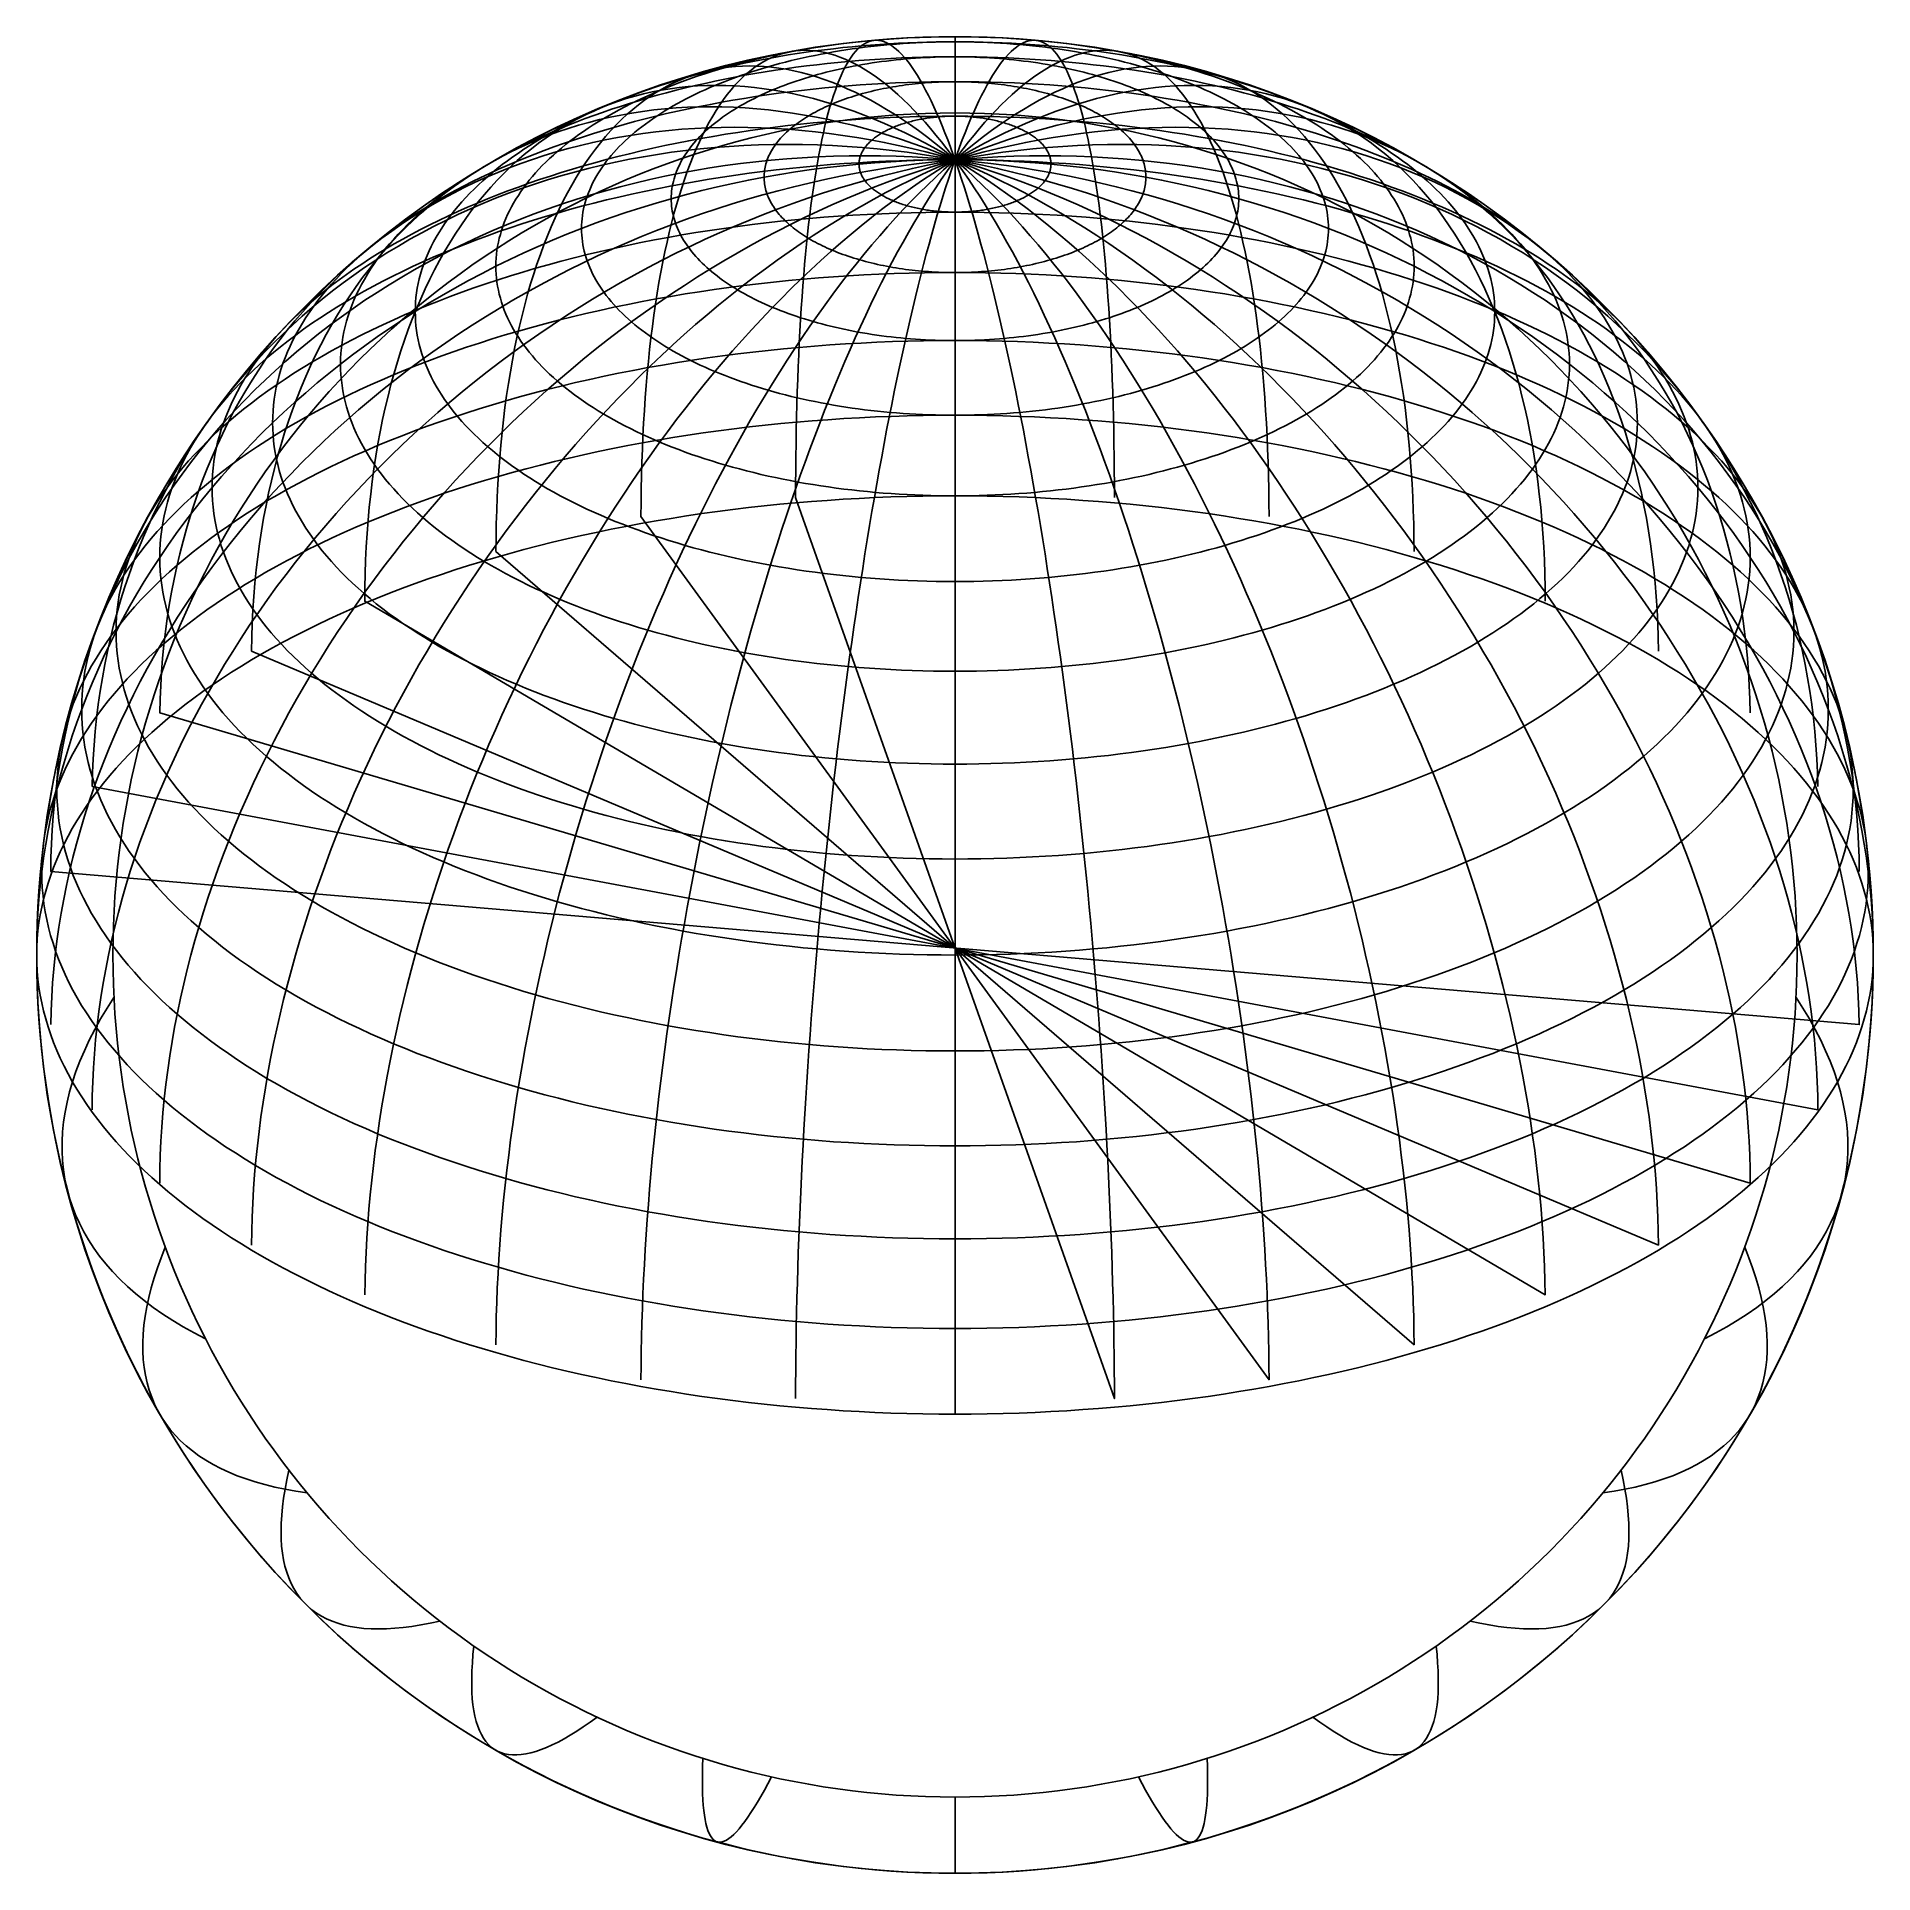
# Model space of a CAD drawing. Header units: millimetres. Extents: x -85 to 85, y -85 to 85.
import ezdxf

# ---------------------------------------------------------------- set-up
doc = ezdxf.new("R2010")
doc.units = ezdxf.units.MM
for name, color, linetype in [('CUT_OUTER', 1, 'Continuous'), ('ENGRAVE', 7, 'Continuous'), ('ENGRAVE_FINE', 8, 'Continuous')]:
    doc.layers.add(name, color=color, linetype=linetype)

msp = doc.modelspace()

# ---------------------------------------------------------------- linework, layer by layer
at = {"layer": 'CUT_OUTER'}
msp.add_circle((0, 0), 85, dxfattribs=at)
at = {"layer": 'ENGRAVE'}
for points in [[(85, 0), (84.9871, -1.4835), (84.9482, -2.9665), (84.8835, -4.4486), (84.7929, -5.9293), (84.6765, -7.4082), (84.5344, -8.8849), (84.3664, -10.3589), (84.1728, -11.8297), (83.9535, -13.2969), (83.7087, -14.7601), (83.4383, -16.2188), (83.1425, -17.6725), (82.8215, -19.1208), (82.4751, -20.5634), (82.1037, -21.9996), (81.7072, -23.4292), (81.2859, -24.8516), (80.8398, -26.2664), (80.3691, -27.6733), (79.8739, -29.0717), (79.3543, -30.4613), (78.8106, -31.8416), (78.2429, -33.2121), (77.6514, -34.5726), (77.0362, -35.9226), (76.3975, -37.2615), (75.7356, -38.5892), (75.0505, -39.9051), (74.3427, -41.2088), (73.6122, -42.5), (72.8592, -43.7782), (72.0841, -45.0431), (71.287, -46.2943), (70.4682, -47.5314), (69.6279, -48.754), (68.7664, -49.9617), (67.884, -51.1543), (66.9809, -52.3312), (66.0574, -53.4922), (65.1138, -54.6369), (64.1503, -55.765), (63.1673, -56.8761), (62.1651, -57.9699), (61.1439, -59.046), (60.1041, -60.1041), (59.046, -61.1439), (57.9699, -62.1651), (56.8761, -63.1673), (55.765, -64.1503), (54.6369, -65.1138), (53.4922, -66.0574), (52.3312, -66.9809), (51.1543, -67.884), (49.9617, -68.7664), (48.754, -69.6279), (47.5314, -70.4682), (46.2943, -71.287), (45.0431, -72.0841), (43.7782, -72.8592), (42.5, -73.6122), (41.2088, -74.3427), (39.9051, -75.0505), (38.5892, -75.7356), (37.2615, -76.3975), (35.9226, -77.0362), (34.5726, -77.6514), (33.2121, -78.2429), (31.8416, -78.8106), (30.4613, -79.3543), (29.0717, -79.8739), (27.6733, -80.3691), (26.2664, -80.8398), (24.8516, -81.2859), (23.4292, -81.7072), (21.9996, -82.1037), (20.5634, -82.4751), (19.1208, -82.8215), (17.6725, -83.1425), (16.2188, -83.4383), (14.7601, -83.7087), (13.2969, -83.9535), (11.8297, -84.1728), (10.3589, -84.3664), (8.8849, -84.5344), (7.4082, -84.6765), (5.9293, -84.7929), (4.4486, -84.8835), (2.9665, -84.9482), (1.4835, -84.9871), (0, -85), (-1.4835, -84.9871), (-2.9665, -84.9482), (-4.4486, -84.8835), (-5.9293, -84.7929), (-7.4082, -84.6765), (-8.8849, -84.5344), (-10.3589, -84.3664), (-11.8297, -84.1728), (-13.2969, -83.9535), (-14.7601, -83.7087), (-16.2188, -83.4383), (-17.6725, -83.1425), (-19.1208, -82.8215), (-20.5634, -82.4751), (-21.9996, -82.1037), (-23.4292, -81.7072), (-24.8516, -81.2859), (-26.2664, -80.8398), (-27.6733, -80.3691), (-29.0717, -79.8739), (-30.4613, -79.3543), (-31.8416, -78.8106), (-33.2121, -78.2429), (-34.5726, -77.6514), (-35.9226, -77.0362), (-37.2615, -76.3975), (-38.5892, -75.7356), (-39.9051, -75.0505), (-41.2088, -74.3427), (-42.5, -73.6122), (-43.7782, -72.8592), (-45.0431, -72.0841), (-46.2943, -71.287), (-47.5314, -70.4682), (-48.754, -69.6279), (-49.9617, -68.7664), (-51.1543, -67.884), (-52.3312, -66.9809), (-53.4922, -66.0574), (-54.6369, -65.1138), (-55.765, -64.1503), (-56.8761, -63.1673), (-57.9699, -62.1651), (-59.046, -61.1439), (-60.1041, -60.1041), (-61.1439, -59.046), (-62.1651, -57.9699), (-63.1673, -56.8761), (-64.1503, -55.765), (-65.1138, -54.6369), (-66.0574, -53.4922), (-66.9809, -52.3312), (-67.884, -51.1543), (-68.7664, -49.9617), (-69.6279, -48.754), (-70.4682, -47.5314), (-71.287, -46.2943), (-72.0841, -45.0431), (-72.8592, -43.7782), (-73.6122, -42.5), (-74.3427, -41.2088), (-75.0505, -39.9051), (-75.7356, -38.5892), (-76.3975, -37.2615), (-77.0362, -35.9226), (-77.6514, -34.5726), (-78.2429, -33.2121), (-78.8106, -31.8416), (-79.3543, -30.4613), (-79.8739, -29.0717), (-80.3691, -27.6733), (-80.8398, -26.2664), (-81.2859, -24.8516), (-81.7072, -23.4292), (-82.1037, -21.9996), (-82.4751, -20.5634), (-82.8215, -19.1208), (-83.1425, -17.6725), (-83.4383, -16.2188), (-83.7087, -14.7601), (-83.9535, -13.2969), (-84.1728, -11.8297), (-84.3664, -10.3589), (-84.5344, -8.8849), (-84.6765, -7.4082), (-84.7929, -5.9293), (-84.8835, -4.4486), (-84.9482, -2.9665), (-84.9871, -1.4835), (-85, 0), (-84.9871, 1.4835), (-84.9482, 2.9665), (-84.8835, 4.4486), (-84.7929, 5.9293), (-84.6765, 7.4082), (-84.5344, 8.8849), (-84.3664, 10.3589), (-84.1728, 11.8297), (-83.9535, 13.2969), (-83.7087, 14.7601), (-83.4383, 16.2188), (-83.1425, 17.6725), (-82.8215, 19.1208), (-82.4751, 20.5634), (-82.1037, 21.9996), (-81.7072, 23.4292), (-81.2859, 24.8516), (-80.8398, 26.2664), (-80.3691, 27.6733), (-79.8739, 29.0717), (-79.3543, 30.4613), (-78.8106, 31.8416), (-78.2429, 33.2121), (-77.6514, 34.5726), (-77.0362, 35.9226), (-76.3975, 37.2615), (-75.7356, 38.5892), (-75.0505, 39.9051), (-74.3427, 41.2088), (-73.6122, 42.5), (-72.8592, 43.7782), (-72.0841, 45.0431), (-71.287, 46.2943), (-70.4682, 47.5314), (-69.6279, 48.754), (-68.7664, 49.9617), (-67.884, 51.1543), (-66.9809, 52.3312), (-66.0574, 53.4922), (-65.1138, 54.6369), (-64.1503, 55.765), (-63.1673, 56.8761), (-62.1651, 57.9699), (-61.1439, 59.046), (-60.1041, 60.1041), (-59.046, 61.1439), (-57.9699, 62.1651), (-56.8761, 63.1673), (-55.765, 64.1503), (-54.6369, 65.1138), (-53.4922, 66.0574), (-52.3312, 66.9809), (-51.1543, 67.884), (-49.9617, 68.7664), (-48.754, 69.6279), (-47.5314, 70.4682), (-46.2943, 71.287), (-45.0431, 72.0841), (-43.7782, 72.8592), (-42.5, 73.6122), (-41.2088, 74.3427), (-39.9051, 75.0505), (-38.5892, 75.7356), (-37.2615, 76.3975), (-35.9226, 77.0362), (-34.5726, 77.6514), (-33.2121, 78.2429), (-31.8416, 78.8106), (-30.4613, 79.3543), (-29.0717, 79.8739), (-27.6733, 80.3691), (-26.2664, 80.8398), (-24.8516, 81.2859), (-23.4292, 81.7072), (-21.9996, 82.1037), (-20.5634, 82.4751), (-19.1208, 82.8215), (-17.6725, 83.1425), (-16.2188, 83.4383), (-14.7601, 83.7087), (-13.2969, 83.9535), (-11.8297, 84.1728), (-10.3589, 84.3664), (-8.8849, 84.5344), (-7.4082, 84.6765), (-5.9293, 84.7929), (-4.4486, 84.8835), (-2.9665, 84.9482), (-1.4835, 84.9871), (0, 85), (1.4835, 84.9871), (2.9665, 84.9482), (4.4486, 84.8835), (5.9293, 84.7929), (7.4082, 84.6765), (8.8849, 84.5344), (10.3589, 84.3664), (11.8297, 84.1728), (13.2969, 83.9535), (14.7601, 83.7087), (16.2188, 83.4383), (17.6725, 83.1425), (19.1208, 82.8215), (20.5634, 82.4751), (21.9996, 82.1037), (23.4292, 81.7072), (24.8516, 81.2859), (26.2664, 80.8398), (27.6733, 80.3691), (29.0717, 79.8739), (30.4613, 79.3543), (31.8416, 78.8106), (33.2121, 78.2429), (34.5726, 77.6514), (35.9226, 77.0362), (37.2615, 76.3975), (38.5892, 75.7356), (39.9051, 75.0505), (41.2088, 74.3427), (42.5, 73.6122), (43.7782, 72.8592), (45.0431, 72.0841), (46.2943, 71.287), (47.5314, 70.4682), (48.754, 69.6279), (49.9617, 68.7664), (51.1543, 67.884), (52.3312, 66.9809), (53.4922, 66.0574), (54.6369, 65.1138), (55.765, 64.1503), (56.8761, 63.1673), (57.9699, 62.1651), (59.046, 61.1439), (60.1041, 60.1041), (61.1439, 59.046), (62.1651, 57.9699), (63.1673, 56.8761), (64.1503, 55.765), (65.1138, 54.6369), (66.0574, 53.4922), (66.9809, 52.3312), (67.884, 51.1543), (68.7664, 49.9617), (69.6279, 48.754), (70.4682, 47.5314), (71.287, 46.2943), (72.0841, 45.0431), (72.8592, 43.7782), (73.6122, 42.5), (74.3427, 41.2088), (75.0505, 39.9051), (75.7356, 38.5892), (76.3975, 37.2615), (77.0362, 35.9226), (77.6514, 34.5726), (78.2429, 33.2121), (78.8106, 31.8416), (79.3543, 30.4613), (79.8739, 29.0717), (80.3691, 27.6733), (80.8398, 26.2664), (81.2859, 24.8516), (81.7072, 23.4292), (82.1037, 21.9996), (82.4751, 20.5634), (82.8215, 19.1208), (83.1425, 17.6725), (83.4383, 16.2188), (83.7087, 14.7601), (83.9535, 13.2969), (84.1728, 11.8297), (84.3664, 10.3589), (84.5344, 8.8849), (84.6765, 7.4082), (84.7929, 5.9293), (84.8835, 4.4486), (84.9482, 2.9665), (84.9871, 1.4835), (85, 0)], [(85, 0), (84.9871, -0.7417), (84.9482, -1.4832), (84.8835, -2.2243), (84.7929, -2.9647), (84.6765, -3.7041), (84.5344, -4.4425), (84.3664, -5.1794), (84.1728, -5.9149), (83.9535, -6.6485), (83.7087, -7.38), (83.4383, -8.1094), (83.1425, -8.8362), (82.8215, -9.5604), (82.4751, -10.2817), (82.1037, -10.9998), (81.7072, -11.7146), (81.2859, -12.4258), (80.8398, -13.1332), (80.3691, -13.8366), (79.8739, -14.5359), (79.3543, -15.2306), (78.8106, -15.9208), (78.2429, -16.6061), (77.6514, -17.2863), (77.0362, -17.9613), (76.3975, -18.6308), (75.7356, -19.2946), (75.0505, -19.9525), (74.3427, -20.6044), (73.6122, -21.25), (72.8592, -21.8891), (72.0841, -22.5216), (71.287, -23.1472), (70.4682, -23.7657), (69.6279, -24.377), (68.7664, -24.9809), (67.884, -25.5771), (66.9809, -26.1656), (66.0574, -26.7461), (65.1138, -27.3185), (64.1503, -27.8825), (63.1673, -28.4381), (62.1651, -28.9849), (61.1439, -29.523), (60.1041, -30.052), (59.046, -30.5719), (57.9699, -31.0825), (56.8761, -31.5837), (55.765, -32.0752), (54.6369, -32.5569), (53.4922, -33.0287), (52.3312, -33.4905), (51.1543, -33.942), (49.9617, -34.3832), (48.754, -34.814), (47.5314, -35.2341), (46.2943, -35.6435), (45.0431, -36.042), (43.7782, -36.4296), (42.5, -36.8061), (41.2088, -37.1713), (39.9051, -37.5253), (38.5892, -37.8678), (37.2615, -38.1987), (35.9226, -38.5181), (34.5726, -38.8257), (33.2121, -39.1215), (31.8416, -39.4053), (30.4613, -39.6772), (29.0717, -39.9369), (27.6733, -40.1845), (26.2664, -40.4199), (24.8516, -40.643), (23.4292, -40.8536), (21.9996, -41.0518), (20.5634, -41.2376), (19.1208, -41.4107), (17.6725, -41.5713), (16.2188, -41.7192), (14.7601, -41.8543), (13.2969, -41.9768), (11.8297, -42.0864), (10.3589, -42.1832), (8.8849, -42.2672), (7.4082, -42.3383), (5.9293, -42.3965), (4.4486, -42.4418), (2.9665, -42.4741), (1.4835, -42.4935), (0, -42.5), (-1.4835, -42.4935), (-2.9665, -42.4741), (-4.4486, -42.4418), (-5.9293, -42.3965), (-7.4082, -42.3383), (-8.8849, -42.2672), (-10.3589, -42.1832), (-11.8297, -42.0864), (-13.2969, -41.9768), (-14.7601, -41.8543), (-16.2188, -41.7192), (-17.6725, -41.5713), (-19.1208, -41.4107), (-20.5634, -41.2376), (-21.9996, -41.0518), (-23.4292, -40.8536), (-24.8516, -40.643), (-26.2664, -40.4199), (-27.6733, -40.1845), (-29.0717, -39.9369), (-30.4613, -39.6772), (-31.8416, -39.4053), (-33.2121, -39.1215), (-34.5726, -38.8257), (-35.9226, -38.5181), (-37.2615, -38.1987), (-38.5892, -37.8678), (-39.9051, -37.5253), (-41.2088, -37.1713), (-42.5, -36.8061), (-43.7782, -36.4296), (-45.0431, -36.042), (-46.2943, -35.6435), (-47.5314, -35.2341), (-48.754, -34.814), (-49.9617, -34.3832), (-51.1543, -33.942), (-52.3312, -33.4905), (-53.4922, -33.0287), (-54.6369, -32.5569), (-55.765, -32.0752), (-56.8761, -31.5837), (-57.9699, -31.0825), (-59.046, -30.5719), (-60.1041, -30.052), (-61.1439, -29.523), (-62.1651, -28.9849), (-63.1673, -28.4381), (-64.1503, -27.8825), (-65.1138, -27.3185), (-66.0574, -26.7461), (-66.9809, -26.1656), (-67.884, -25.5771), (-68.7664, -24.9809), (-69.6279, -24.377), (-70.4682, -23.7657), (-71.287, -23.1472), (-72.0841, -22.5216), (-72.8592, -21.8891), (-73.6122, -21.25), (-74.3427, -20.6044), (-75.0505, -19.9525), (-75.7356, -19.2946), (-76.3975, -18.6308), (-77.0362, -17.9613), (-77.6514, -17.2863), (-78.2429, -16.6061), (-78.8106, -15.9208), (-79.3543, -15.2306), (-79.8739, -14.5359), (-80.3691, -13.8366), (-80.8398, -13.1332), (-81.2859, -12.4258), (-81.7072, -11.7146), (-82.1037, -10.9998), (-82.4751, -10.2817), (-82.8215, -9.5604), (-83.1425, -8.8362), (-83.4383, -8.1094), (-83.7087, -7.38), (-83.9535, -6.6485), (-84.1728, -5.9149), (-84.3664, -5.1794), (-84.5344, -4.4425), (-84.6765, -3.7041), (-84.7929, -2.9647), (-84.8835, -2.2243), (-84.9482, -1.4832), (-84.9871, -0.7417), (-85, 0), (-84.9871, 0.7417), (-84.9482, 1.4832), (-84.8835, 2.2243), (-84.7929, 2.9647), (-84.6765, 3.7041), (-84.5344, 4.4425), (-84.3664, 5.1794), (-84.1728, 5.9149), (-83.9535, 6.6485), (-83.7087, 7.38), (-83.4383, 8.1094), (-83.1425, 8.8362), (-82.8215, 9.5604), (-82.4751, 10.2817), (-82.1037, 10.9998), (-81.7072, 11.7146), (-81.2859, 12.4258), (-80.8398, 13.1332), (-80.3691, 13.8366), (-79.8739, 14.5359), (-79.3543, 15.2306), (-78.8106, 15.9208), (-78.2429, 16.6061), (-77.6514, 17.2863), (-77.0362, 17.9613), (-76.3975, 18.6308), (-75.7356, 19.2946), (-75.0505, 19.9525), (-74.3427, 20.6044), (-73.6122, 21.25), (-72.8592, 21.8891), (-72.0841, 22.5216), (-71.287, 23.1472), (-70.4682, 23.7657), (-69.6279, 24.377), (-68.7664, 24.9809), (-67.884, 25.5771), (-66.9809, 26.1656), (-66.0574, 26.7461), (-65.1138, 27.3185), (-64.1503, 27.8825), (-63.1673, 28.4381), (-62.1651, 28.9849), (-61.1439, 29.523), (-60.1041, 30.052), (-59.046, 30.5719), (-57.9699, 31.0825), (-56.8761, 31.5837), (-55.765, 32.0752), (-54.6369, 32.5569), (-53.4922, 33.0287), (-52.3312, 33.4905), (-51.1543, 33.942), (-49.9617, 34.3832), (-48.754, 34.814), (-47.5314, 35.2341), (-46.2943, 35.6435), (-45.0431, 36.042), (-43.7782, 36.4296), (-42.5, 36.8061), (-41.2088, 37.1713), (-39.9051, 37.5253), (-38.5892, 37.8678), (-37.2615, 38.1987), (-35.9226, 38.5181), (-34.5726, 38.8257), (-33.2121, 39.1215), (-31.8416, 39.4053), (-30.4613, 39.6772), (-29.0717, 39.9369), (-27.6733, 40.1845), (-26.2664, 40.4199), (-24.8516, 40.643), (-23.4292, 40.8536), (-21.9996, 41.0518), (-20.5634, 41.2376), (-19.1208, 41.4107), (-17.6725, 41.5713), (-16.2188, 41.7192), (-14.7601, 41.8543), (-13.2969, 41.9768), (-11.8297, 42.0864), (-10.3589, 42.1832), (-8.8849, 42.2672), (-7.4082, 42.3383), (-5.9293, 42.3965), (-4.4486, 42.4418), (-2.9665, 42.4741), (-1.4835, 42.4935), (0, 42.5), (1.4835, 42.4935), (2.9665, 42.4741), (4.4486, 42.4418), (5.9293, 42.3965), (7.4082, 42.3383), (8.8849, 42.2672), (10.3589, 42.1832), (11.8297, 42.0864), (13.2969, 41.9768), (14.7601, 41.8543), (16.2188, 41.7192), (17.6725, 41.5713), (19.1208, 41.4107), (20.5634, 41.2376), (21.9996, 41.0518), (23.4292, 40.8536), (24.8516, 40.643), (26.2664, 40.4199), (27.6733, 40.1845), (29.0717, 39.9369), (30.4613, 39.6772), (31.8416, 39.4053), (33.2121, 39.1215), (34.5726, 38.8257), (35.9226, 38.5181), (37.2615, 38.1987), (38.5892, 37.8678), (39.9051, 37.5253), (41.2088, 37.1713), (42.5, 36.8061), (43.7782, 36.4296), (45.0431, 36.042), (46.2943, 35.6435), (47.5314, 35.2341), (48.754, 34.814), (49.9617, 34.3832), (51.1543, 33.942), (52.3312, 33.4905), (53.4922, 33.0287), (54.6369, 32.5569), (55.765, 32.0752), (56.8761, 31.5837), (57.9699, 31.0825), (59.046, 30.5719), (60.1041, 30.052), (61.1439, 29.523), (62.1651, 28.9849), (63.1673, 28.4381), (64.1503, 27.8825), (65.1138, 27.3185), (66.0574, 26.7461), (66.9809, 26.1656), (67.884, 25.5771), (68.7664, 24.9809), (69.6279, 24.377), (70.4682, 23.7657), (71.287, 23.1472), (72.0841, 22.5216), (72.8592, 21.8891), (73.6122, 21.25), (74.3427, 20.6044), (75.0505, 19.9525), (75.7356, 19.2946), (76.3975, 18.6308), (77.0362, 17.9613), (77.6514, 17.2863), (78.2429, 16.6061), (78.8106, 15.9208), (79.3543, 15.2306), (79.8739, 14.5359), (80.3691, 13.8366), (80.8398, 13.1332), (81.2859, 12.4258), (81.7072, 11.7146), (82.1037, 10.9998), (82.4751, 10.2817), (82.8215, 9.5604), (83.1425, 8.8362), (83.4383, 8.1094), (83.7087, 7.38), (83.9535, 6.6485), (84.1728, 5.9149), (84.3664, 5.1794), (84.5344, 4.4425), (84.6765, 3.7041), (84.7929, 2.9647), (84.8835, 2.2243), (84.9482, 1.4832), (84.9871, 0.7417), (85, 0)]]:
    msp.add_lwpolyline(points, dxfattribs=at)
at = {"layer": 'ENGRAVE_FINE'}
for points in [[(42.5, 63.75), (42.4935, 63.3791), (42.4741, 63.0084), (42.4418, 62.6379), (42.3965, 62.2677), (42.3383, 61.8979), (42.2672, 61.5288), (42.1832, 61.1603), (42.0864, 60.7926), (41.9768, 60.4258), (41.8543, 60.06), (41.7192, 59.6953), (41.5713, 59.3319), (41.4107, 58.9698), (41.2376, 58.6092), (41.0518, 58.2501), (40.8536, 57.8927), (40.643, 57.5371), (40.4199, 57.1834), (40.1845, 56.8317), (39.9369, 56.4821), (39.6772, 56.1347), (39.4053, 55.7896), (39.1215, 55.447), (38.8257, 55.1068), (38.5181, 54.7694), (38.1987, 54.4346), (37.8678, 54.1027), (37.5253, 53.7737), (37.1713, 53.4478), (36.8061, 53.125), (36.4296, 52.8054), (36.042, 52.4892), (35.6435, 52.1764), (35.2341, 51.8672), (34.814, 51.5615), (34.3832, 51.2596), (33.942, 50.9614), (33.4905, 50.6672), (33.0287, 50.3769), (32.5569, 50.0908), (32.0752, 49.8087), (31.5837, 49.531), (31.0825, 49.2575), (30.5719, 48.9885), (30.052, 48.724), (29.523, 48.464), (28.9849, 48.2087), (28.4381, 47.9582), (27.8825, 47.7124), (27.3185, 47.4716), (26.7461, 47.2356), (26.1656, 47.0048), (25.5771, 46.779), (24.9809, 46.5584), (24.377, 46.343), (23.7657, 46.133), (23.1472, 45.9283), (22.5216, 45.729), (21.8891, 45.5352), (21.25, 45.347), (20.6044, 45.1643), (19.9525, 44.9874), (19.2946, 44.8161), (18.6308, 44.6506), (17.9613, 44.491), (17.2863, 44.3372), (16.6061, 44.1893), (15.9208, 44.0473), (15.2306, 43.9114), (14.5359, 43.7815), (13.8366, 43.6577), (13.1332, 43.54), (12.4258, 43.4285), (11.7146, 43.3232), (10.9998, 43.2241), (10.2817, 43.1312), (9.5604, 43.0446), (8.8362, 42.9644), (8.1094, 42.8904), (7.38, 42.8228), (6.6485, 42.7616), (5.9149, 42.7068), (5.1794, 42.6584), (4.4425, 42.6164), (3.7041, 42.5809), (2.9647, 42.5518), (2.2243, 42.5291), (1.4832, 42.5129), (0.7417, 42.5032), (0, 42.5), (-0.7417, 42.5032), (-1.4832, 42.5129), (-2.2243, 42.5291), (-2.9647, 42.5518), (-3.7041, 42.5809), (-4.4425, 42.6164), (-5.1794, 42.6584), (-5.9149, 42.7068), (-6.6485, 42.7616), (-7.38, 42.8228), (-8.1094, 42.8904), (-8.8362, 42.9644), (-9.5604, 43.0446), (-10.2817, 43.1312), (-10.9998, 43.2241), (-11.7146, 43.3232), (-12.4258, 43.4285), (-13.1332, 43.54), (-13.8366, 43.6577), (-14.5359, 43.7815), (-15.2306, 43.9114), (-15.9208, 44.0473), (-16.6061, 44.1893), (-17.2863, 44.3372), (-17.9613, 44.491), (-18.6308, 44.6506), (-19.2946, 44.8161), (-19.9525, 44.9874), (-20.6044, 45.1643), (-21.25, 45.347), (-21.8891, 45.5352), (-22.5216, 45.729), (-23.1472, 45.9283), (-23.7657, 46.133), (-24.377, 46.343), (-24.9809, 46.5584), (-25.5771, 46.779), (-26.1656, 47.0048), (-26.7461, 47.2356), (-27.3185, 47.4716), (-27.8825, 47.7124), (-28.4381, 47.9582), (-28.9849, 48.2087), (-29.523, 48.464), (-30.052, 48.724), (-30.5719, 48.9885), (-31.0825, 49.2575), (-31.5837, 49.531), (-32.0752, 49.8087), (-32.5569, 50.0908), (-33.0287, 50.3769), (-33.4905, 50.6672), (-33.942, 50.9614), (-34.3832, 51.2596), (-34.814, 51.5615), (-35.2341, 51.8672), (-35.6435, 52.1764), (-36.042, 52.4892), (-36.4296, 52.8054), (-36.8061, 53.125), (-37.1713, 53.4478), (-37.5253, 53.7737), (-37.8678, 54.1027), (-38.1987, 54.4346), (-38.5181, 54.7694), (-38.8257, 55.1068), (-39.1215, 55.447), (-39.4053, 55.7896), (-39.6772, 56.1347), (-39.9369, 56.4821), (-40.1845, 56.8317), (-40.4199, 57.1834), (-40.643, 57.5371), (-40.8536, 57.8927), (-41.0518, 58.2501), (-41.2376, 58.6092), (-41.4107, 58.9698), (-41.5713, 59.3319), (-41.7192, 59.6953), (-41.8543, 60.06), (-41.9768, 60.4258), (-42.0864, 60.7926), (-42.1832, 61.1603), (-42.2672, 61.5288), (-42.3383, 61.8979), (-42.3965, 62.2677), (-42.4418, 62.6379), (-42.4741, 63.0084), (-42.4935, 63.3791), (-42.5, 63.75), (-42.4935, 64.1209), (-42.4741, 64.4916), (-42.4418, 64.8621), (-42.3965, 65.2323), (-42.3383, 65.6021), (-42.2672, 65.9712), (-42.1832, 66.3397), (-42.0864, 66.7074), (-41.9768, 67.0742), (-41.8543, 67.44), (-41.7192, 67.8047), (-41.5713, 68.1681), (-41.4107, 68.5302), (-41.2376, 68.8908), (-41.0518, 69.2499), (-40.8536, 69.6073), (-40.643, 69.9629), (-40.4199, 70.3166), (-40.1845, 70.6683), (-39.9369, 71.0179), (-39.6772, 71.3653), (-39.4053, 71.7104), (-39.1215, 72.053), (-38.8257, 72.3932), (-38.5181, 72.7306), (-38.1987, 73.0654), (-37.8678, 73.3973), (-37.5253, 73.7263), (-37.1713, 74.0522), (-36.8061, 74.375), (-36.4296, 74.6946), (-36.042, 75.0108), (-35.6435, 75.3236), (-35.2341, 75.6328), (-34.814, 75.9385), (-34.3832, 76.2404), (-33.942, 76.5386), (-33.4905, 76.8328), (-33.0287, 77.1231), (-32.5569, 77.4092), (-32.0752, 77.6913), (-31.5837, 77.969), (-31.0825, 78.2425), (-30.5719, 78.5115), (-30.052, 78.776), (-29.523, 79.036), (-28.9849, 79.2913), (-28.4381, 79.5418), (-27.8825, 79.7876), (-27.3185, 80.0284), (-26.7461, 80.2644), (-26.1656, 80.4952), (-25.5771, 80.721), (-24.9809, 80.9416), (-24.377, 81.157), (-23.7657, 81.367), (-23.1472, 81.5717), (-22.5216, 81.771), (-21.8891, 81.9648), (-21.25, 82.153), (-20.6044, 82.3357), (-19.9525, 82.5126), (-19.2946, 82.6839), (-18.6308, 82.8494), (-17.9613, 83.009), (-17.2863, 83.1628), (-16.6061, 83.3107), (-15.9208, 83.4527), (-15.2306, 83.5886), (-14.5359, 83.7185), (-13.8366, 83.8423), (-13.1332, 83.96), (-12.4258, 84.0715), (-11.7146, 84.1768), (-10.9998, 84.2759), (-10.2817, 84.3688), (-9.5604, 84.4554), (-8.8362, 84.5356), (-8.1094, 84.6096), (-7.38, 84.6772), (-6.6485, 84.7384), (-5.9149, 84.7932), (-5.1794, 84.8416), (-4.4425, 84.8836), (-3.7041, 84.9191), (-2.9647, 84.9482), (-2.2243, 84.9709), (-1.4832, 84.9871), (-0.7417, 84.9968), (0, 85), (0.7417, 84.9968), (1.4832, 84.9871), (2.2243, 84.9709), (2.9647, 84.9482), (3.7041, 84.9191), (4.4425, 84.8836), (5.1794, 84.8416), (5.9149, 84.7932), (6.6485, 84.7384), (7.38, 84.6772), (8.1094, 84.6096), (8.8362, 84.5356), (9.5604, 84.4554), (10.2817, 84.3688), (10.9998, 84.2759), (11.7146, 84.1768), (12.4258, 84.0715), (13.1332, 83.96), (13.8366, 83.8423), (14.5359, 83.7185), (15.2306, 83.5886), (15.9208, 83.4527), (16.6061, 83.3107), (17.2863, 83.1628), (17.9613, 83.009), (18.6308, 82.8494), (19.2946, 82.6839), (19.9525, 82.5126), (20.6044, 82.3357), (21.25, 82.153), (21.8891, 81.9648), (22.5216, 81.771), (23.1472, 81.5717), (23.7657, 81.367), (24.377, 81.157), (24.9809, 80.9416), (25.5771, 80.721), (26.1656, 80.4952), (26.7461, 80.2644), (27.3185, 80.0284), (27.8825, 79.7876), (28.4381, 79.5418), (28.9849, 79.2913), (29.523, 79.036), (30.052, 78.776), (30.5719, 78.5115), (31.0825, 78.2425), (31.5837, 77.969), (32.0752, 77.6913), (32.5569, 77.4092), (33.0287, 77.1231), (33.4905, 76.8328), (33.942, 76.5386), (34.3832, 76.2404), (34.814, 75.9385), (35.2341, 75.6328), (35.6435, 75.3236), (36.042, 75.0108), (36.4296, 74.6946), (36.8061, 74.375), (37.1713, 74.0522), (37.5253, 73.7263), (37.8678, 73.3973), (38.1987, 73.0654), (38.5181, 72.7306), (38.8257, 72.3932), (39.1215, 72.053), (39.4053, 71.7104), (39.6772, 71.3653), (39.9369, 71.0179), (40.1845, 70.6683), (40.4199, 70.3166), (40.643, 69.9629), (40.8536, 69.6073), (41.0518, 69.2499), (41.2376, 68.8908), (41.4107, 68.5302), (41.5713, 68.1681), (41.7192, 67.8047), (41.8543, 67.44), (41.9768, 67.0742), (42.0864, 66.7074), (42.1832, 66.3397), (42.2672, 65.9712), (42.3383, 65.6021), (42.3965, 65.2323), (42.4418, 64.8621), (42.4741, 64.4916), (42.4935, 64.1209), (42.5, 63.75)], [(0, -42.5), (0, -41.2088), (0, -39.9051), (0, -38.5892), (0, -37.2615), (0, -35.9226), (0, -34.5726), (0, -33.2121), (0, -31.8416), (0, -30.4613), (0, -29.0717), (0, -27.6733), (0, -26.2664), (0, -24.8516), (0, -23.4292), (0, -21.9996), (0, -20.5634), (0, -19.1208), (0, -17.6725), (0, -16.2188), (0, -14.7601), (0, -13.2969), (0, -11.8297), (0, -10.3589), (0, -8.8849), (0, -7.4082), (0, -5.9293), (0, -4.4486), (0, -2.9665), (0, -1.4835), (0, 0), (0, 1.4835), (0, 2.9665), (0, 4.4486), (0, 5.9293), (0, 7.4082), (0, 8.8849), (0, 10.3589), (0, 11.8297), (0, 13.2969), (0, 14.7601), (0, 16.2188), (0, 17.6725), (0, 19.1208), (0, 20.5634), (0, 21.9996), (0, 23.4292), (0, 24.8516), (0, 26.2664), (0, 27.6733), (0, 29.0717), (0, 30.4613), (0, 31.8416), (0, 33.2121), (0, 34.5726), (0, 35.9226), (0, 37.2615), (0, 38.5892), (0, 39.9051), (0, 41.2088), (0, 42.5), (0, 43.7782), (0, 45.0431), (0, 46.2943), (0, 47.5314), (0, 48.754), (0, 49.9617), (0, 51.1543), (0, 52.3312), (0, 53.4922), (0, 54.6369), (0, 55.765), (0, 56.8761), (0, 57.9699), (0, 59.046), (0, 60.1041), (0, 61.1439), (0, 62.1651), (0, 63.1673), (0, 64.1503), (0, 65.1138), (0, 66.0574), (0, 66.9809), (0, 67.884), (0, 68.7664), (0, 69.6279), (0, 70.4682), (0, 71.287), (0, 72.0841), (0, 72.8592), (0, 73.6122), (0, 74.3427), (0, 75.0505), (0, 75.7356), (0, 76.3975), (0, 77.0362), (0, 77.6514), (0, 78.2429), (0, 78.8106), (0, 79.3543), (0, 79.8739), (0, 80.3691), (0, 80.8398), (0, 81.2859), (0, 81.7072), (0, 82.1037), (0, 82.4751), (0, 82.8215), (0, 83.1425), (0, 83.4383), (0, 83.7087), (0, 83.9535), (0, 84.1728), (0, 84.3664), (0, 84.5344), (0, 84.6765), (0, 84.7929), (0, 84.8835), (0, 84.9482), (0, 84.9871), (0, 85), (0, 84.9871), (0, 84.9482), (0, 84.8835), (0, 84.7929), (0, 84.6765), (0, 84.5344), (0, 84.3664), (0, 84.1728), (0, 83.9535), (0, 83.7087), (0, 83.4383), (0, 83.1425), (0, 82.8215), (0, 82.4751), (0, 82.1037), (0, 81.7072), (0, 81.2859), (0, 80.8398), (0, 80.3691), (0, 79.8739), (0, 79.3543), (0, 78.8106), (0, 78.2429), (0, 77.6514), (0, 77.0362), (0, 76.3975), (0, 75.7356), (0, 75.0505), (0, 74.3427), (0, 73.6122), (0, 72.8592), (0, 72.0841), (0, 71.287), (0, 70.4682), (0, 69.6279), (0, 68.7664), (0, 67.884), (0, 66.9809), (0, 66.0574), (0, 65.1138), (0, 64.1503), (0, 63.1673), (0, 62.1651), (0, 61.1439), (0, 60.1041), (0, 59.046), (0, 57.9699), (0, 56.8761), (0, 55.765), (0, 54.6369), (0, 53.4922), (0, 52.3312), (0, 51.1543), (0, 49.9617), (0, 48.754), (0, 47.5314), (0, 46.2943), (0, 45.0431), (0, 43.7782), (0, 42.5)], [(49.9617, 59.5535), (49.9541, 59.1175), (49.9313, 58.6817), (49.8933, 58.2461), (49.84, 57.8109), (49.7716, 57.3763), (49.6881, 56.9423), (49.5893, 56.5091), (49.4755, 56.0768), (49.3466, 55.6456), (49.2027, 55.2156), (49.0438, 54.7869), (48.87, 54.3597), (48.6812, 53.934), (48.4777, 53.5101), (48.2593, 53.088), (48.0263, 52.6678), (47.7787, 52.2498), (47.5164, 51.834), (47.2398, 51.4205), (46.9487, 51.0095), (46.6433, 50.6011), (46.3237, 50.1955), (45.99, 49.7927), (45.6423, 49.3929), (45.2807, 48.9961), (44.9053, 48.6026), (44.5162, 48.2124), (44.1136, 47.8257), (43.6975, 47.4425), (43.2681, 47.0631), (42.8256, 46.6874), (42.37, 46.3156), (41.9014, 45.9479), (41.4202, 45.5844), (40.9263, 45.225), (40.4199, 44.8701), (39.9012, 44.5196), (39.3704, 44.1737), (38.8276, 43.8325), (38.2729, 43.4961), (37.7066, 43.1646), (37.1288, 42.838), (36.5397, 42.5166), (35.9395, 42.2003), (35.3283, 41.8893), (34.7063, 41.5838), (34.0738, 41.2836), (33.4309, 40.9891), (32.7779, 40.7002), (32.1148, 40.417), (31.4419, 40.1397), (30.7595, 39.8683), (30.0677, 39.6029), (29.3668, 39.3435), (28.6569, 39.0904), (27.9383, 38.8434), (27.2111, 38.6028), (26.4757, 38.3685), (25.7322, 38.1407), (24.9809, 37.9194), (24.2219, 37.7047), (23.4556, 37.4967), (22.6822, 37.2954), (21.9018, 37.1008), (21.1147, 36.9131), (20.3213, 36.7323), (19.5216, 36.5585), (18.716, 36.3916), (17.9047, 36.2318), (17.0879, 36.0791), (16.266, 35.9336), (15.439, 35.7953), (14.6074, 35.6642), (13.7713, 35.5403), (12.9311, 35.4238), (12.0868, 35.3147), (11.2389, 35.2129), (10.3876, 35.1185), (9.5332, 35.0316), (8.6758, 34.9521), (7.8157, 34.8802), (6.9533, 34.8157), (6.0888, 34.7588), (5.2224, 34.7095), (4.3545, 34.6677), (3.4852, 34.6335), (2.6148, 34.6069), (1.7436, 34.5878), (0.872, 34.5764), (0, 34.5726), (-0.872, 34.5764), (-1.7436, 34.5878), (-2.6148, 34.6069), (-3.4852, 34.6335), (-4.3545, 34.6677), (-5.2224, 34.7095), (-6.0888, 34.7588), (-6.9533, 34.8157), (-7.8157, 34.8802), (-8.6758, 34.9521), (-9.5332, 35.0316), (-10.3876, 35.1185), (-11.2389, 35.2129), (-12.0868, 35.3147), (-12.9311, 35.4238), (-13.7713, 35.5403), (-14.6074, 35.6642), (-15.439, 35.7953), (-16.266, 35.9336), (-17.0879, 36.0791), (-17.9047, 36.2318), (-18.716, 36.3916), (-19.5216, 36.5585), (-20.3213, 36.7323), (-21.1147, 36.9131), (-21.9018, 37.1008), (-22.6822, 37.2954), (-23.4556, 37.4967), (-24.2219, 37.7047), (-24.9809, 37.9194), (-25.7322, 38.1407), (-26.4757, 38.3685), (-27.2111, 38.6028), (-27.9383, 38.8434), (-28.6569, 39.0904), (-29.3668, 39.3435), (-30.0677, 39.6029), (-30.7595, 39.8683), (-31.4419, 40.1397), (-32.1148, 40.417), (-32.7779, 40.7002), (-33.4309, 40.9891), (-34.0738, 41.2836), (-34.7063, 41.5838), (-35.3283, 41.8893), (-35.9395, 42.2003), (-36.5397, 42.5166), (-37.1288, 42.838), (-37.7066, 43.1646), (-38.2729, 43.4961), (-38.8276, 43.8325), (-39.3704, 44.1737), (-39.9012, 44.5196), (-40.4199, 44.8701), (-40.9263, 45.225), (-41.4202, 45.5844), (-41.9014, 45.9479), (-42.37, 46.3156), (-42.8256, 46.6874), (-43.2681, 47.0631), (-43.6975, 47.4425), (-44.1136, 47.8257), (-44.5162, 48.2124), (-44.9053, 48.6026), (-45.2807, 48.9961), (-45.6423, 49.3929), (-45.99, 49.7927), (-46.3237, 50.1955), (-46.6433, 50.6011), (-46.9487, 51.0095), (-47.2398, 51.4205), (-47.5164, 51.834), (-47.7787, 52.2498), (-48.0263, 52.6678), (-48.2593, 53.088), (-48.4777, 53.5101), (-48.6812, 53.934), (-48.87, 54.3597), (-49.0438, 54.7869), (-49.2027, 55.2156), (-49.3466, 55.6456), (-49.4755, 56.0768), (-49.5893, 56.5091), (-49.6881, 56.9423), (-49.7716, 57.3763), (-49.84, 57.8109), (-49.8933, 58.2461), (-49.9313, 58.6817), (-49.9541, 59.1175), (-49.9617, 59.5535), (-49.9541, 59.9895), (-49.9313, 60.4253), (-49.8933, 60.8609), (-49.84, 61.2961), (-49.7716, 61.7307), (-49.6881, 62.1647), (-49.5893, 62.5979), (-49.4755, 63.0302), (-49.3466, 63.4614), (-49.2027, 63.8914), (-49.0438, 64.3201), (-48.87, 64.7473), (-48.6812, 65.173), (-48.4777, 65.5969), (-48.2593, 66.019), (-48.0263, 66.4391), (-47.7787, 66.8572), (-47.5164, 67.273), (-47.2398, 67.6865), (-46.9487, 68.0974), (-46.6433, 68.5058), (-46.3237, 68.9115), (-45.99, 69.3143), (-45.6423, 69.7141), (-45.2807, 70.1109), (-44.9053, 70.5044), (-44.5162, 70.8946), (-44.1136, 71.2813), (-43.6975, 71.6645), (-43.2681, 72.0439), (-42.8256, 72.4196), (-42.37, 72.7913), (-41.9014, 73.159), (-41.4202, 73.5226), (-40.9263, 73.8819), (-40.4199, 74.2369), (-39.9012, 74.5874), (-39.3704, 74.9332), (-38.8276, 75.2745), (-38.2729, 75.6109), (-37.7066, 75.9424), (-37.1288, 76.269), (-36.5397, 76.5904), (-35.9395, 76.9067), (-35.3283, 77.2176), (-34.7063, 77.5232), (-34.0738, 77.8233), (-33.4309, 78.1179), (-32.7779, 78.4068), (-32.1148, 78.6899), (-31.4419, 78.9673), (-30.7595, 79.2387), (-30.0677, 79.5041), (-29.3668, 79.7634), (-28.6569, 80.0166), (-27.9383, 80.2636), (-27.2111, 80.5042), (-26.4757, 80.7385), (-25.7322, 80.9663), (-24.9809, 81.1876), (-24.2219, 81.4023), (-23.4556, 81.6103), (-22.6822, 81.8116), (-21.9018, 82.0061), (-21.1147, 82.1938), (-20.3213, 82.3747), (-19.5216, 82.5485), (-18.716, 82.7154), (-17.9047, 82.8751), (-17.0879, 83.0278), (-16.266, 83.1734), (-15.439, 83.3117), (-14.6074, 83.4428), (-13.7713, 83.5666), (-12.9311, 83.6832), (-12.0868, 83.7923), (-11.2389, 83.8941), (-10.3876, 83.9885), (-9.5332, 84.0754), (-8.6758, 84.1548), (-7.8157, 84.2268), (-6.9533, 84.2912), (-6.0888, 84.3482), (-5.2224, 84.3975), (-4.3545, 84.4393), (-3.4852, 84.4735), (-2.6148, 84.5001), (-1.7436, 84.5191), (-0.872, 84.5306), (0, 84.5344), (0.872, 84.5306), (1.7436, 84.5191), (2.6148, 84.5001), (3.4852, 84.4735), (4.3545, 84.4393), (5.2224, 84.3975), (6.0888, 84.3482), (6.9533, 84.2912), (7.8157, 84.2268), (8.6758, 84.1548), (9.5332, 84.0754), (10.3876, 83.9885), (11.2389, 83.8941), (12.0868, 83.7923), (12.9311, 83.6832), (13.7713, 83.5666), (14.6074, 83.4428), (15.439, 83.3117), (16.266, 83.1734), (17.0879, 83.0278), (17.9047, 82.8751), (18.716, 82.7154), (19.5216, 82.5485), (20.3213, 82.3747), (21.1147, 82.1938), (21.9018, 82.0061), (22.6822, 81.8116), (23.4556, 81.6103), (24.2219, 81.4023), (24.9809, 81.1876), (25.7322, 80.9663), (26.4757, 80.7385), (27.2111, 80.5042), (27.9383, 80.2636), (28.6569, 80.0166), (29.3668, 79.7634), (30.0677, 79.5041), (30.7595, 79.2387), (31.4419, 78.9673), (32.1148, 78.6899), (32.7779, 78.4068), (33.4309, 78.1179), (34.0738, 77.8233), (34.7063, 77.5232), (35.3283, 77.2176), (35.9395, 76.9067), (36.5397, 76.5904), (37.1288, 76.269), (37.7066, 75.9424), (38.2729, 75.6109), (38.8276, 75.2745), (39.3704, 74.9332), (39.9012, 74.5874), (40.4199, 74.2369), (40.9263, 73.8819), (41.4202, 73.5226), (41.9014, 73.159), (42.37, 72.7913), (42.8256, 72.4196), (43.2681, 72.0439), (43.6975, 71.6645), (44.1136, 71.2813), (44.5162, 70.8946), (44.9053, 70.5044), (45.2807, 70.1109), (45.6423, 69.7141), (45.99, 69.3143), (46.3237, 68.9115), (46.6433, 68.5058), (46.9487, 68.0974), (47.2398, 67.6865), (47.5164, 67.273), (47.7787, 66.8572), (48.0263, 66.4391), (48.2593, 66.019), (48.4777, 65.5969), (48.6812, 65.173), (48.87, 64.7473), (49.0438, 64.3201), (49.2027, 63.8914), (49.3466, 63.4614), (49.4755, 63.0302), (49.5893, 62.5979), (49.6881, 62.1647), (49.7716, 61.7307), (49.84, 61.2961), (49.8933, 60.8609), (49.9313, 60.4253), (49.9541, 59.9895), (49.9617, 59.5535)], [(34.5726, 67.2481), (34.5673, 66.9464), (34.5516, 66.6448), (34.5252, 66.3434), (34.4884, 66.0422), (34.4411, 65.7415), (34.3832, 65.4411), (34.3149, 65.1414), (34.2362, 64.8423), (34.147, 64.5439), (34.0474, 64.2463), (33.9374, 63.9497), (33.8171, 63.654), (33.6865, 63.3595), (33.5457, 63.0661), (33.3946, 62.774), (33.2333, 62.4833), (33.062, 62.194), (32.8805, 61.9063), (32.689, 61.6202), (32.4876, 61.3358), (32.2763, 61.0532), (32.0552, 60.7725), (31.8243, 60.4938), (31.5837, 60.2171), (31.3334, 59.9425), (31.0737, 59.6702), (30.8044, 59.4002), (30.5258, 59.1326), (30.2379, 58.8675), (29.9408, 58.6049), (29.6345, 58.3449), (29.3192, 58.0877), (28.995, 57.8333), (28.662, 57.5817), (28.3202, 57.333), (27.9698, 57.0874), (27.6109, 56.8449), (27.2436, 56.6055), (26.868, 56.3694), (26.4842, 56.1366), (26.0923, 55.9072), (25.6925, 55.6813), (25.2848, 55.4588), (24.8695, 55.24), (24.4465, 55.0248), (24.0162, 54.8133), (23.5785, 54.6056), (23.1336, 54.4018), (22.6817, 54.2019), (22.2228, 54.006), (21.7573, 53.8141), (21.285, 53.6263), (20.8063, 53.4426), (20.3213, 53.2631), (19.83, 53.0879), (19.3328, 52.9171), (18.8296, 52.7505), (18.3207, 52.5884), (17.8062, 52.4308), (17.2863, 52.2777), (16.7611, 52.1291), (16.2309, 51.9852), (15.6956, 51.8458), (15.1556, 51.7112), (14.611, 51.5813), (14.0619, 51.4562), (13.5086, 51.3359), (12.9511, 51.2205), (12.3897, 51.1099), (11.8245, 51.0042), (11.2557, 50.9035), (10.6835, 50.8078), (10.1081, 50.7171), (9.5295, 50.6314), (8.9481, 50.5508), (8.3639, 50.4752), (7.7771, 50.4048), (7.1881, 50.3395), (6.5968, 50.2793), (6.0035, 50.2244), (5.4083, 50.1746), (4.8116, 50.13), (4.2133, 50.0906), (3.6138, 50.0564), (3.0132, 50.0275), (2.4117, 50.0039), (1.8094, 49.9854), (1.2066, 49.9723), (0.6034, 49.9644), (0, 49.9617), (-0.6034, 49.9644), (-1.2066, 49.9723), (-1.8094, 49.9854), (-2.4117, 50.0039), (-3.0132, 50.0275), (-3.6138, 50.0564), (-4.2133, 50.0906), (-4.8116, 50.13), (-5.4083, 50.1746), (-6.0035, 50.2244), (-6.5968, 50.2793), (-7.1881, 50.3395), (-7.7771, 50.4048), (-8.3639, 50.4752), (-8.9481, 50.5508), (-9.5295, 50.6314), (-10.1081, 50.7171), (-10.6835, 50.8078), (-11.2557, 50.9035), (-11.8245, 51.0042), (-12.3897, 51.1099), (-12.9511, 51.2205), (-13.5086, 51.3359), (-14.0619, 51.4562), (-14.611, 51.5813), (-15.1556, 51.7112), (-15.6956, 51.8458), (-16.2309, 51.9852), (-16.7611, 52.1291), (-17.2863, 52.2777), (-17.8062, 52.4308), (-18.3207, 52.5884), (-18.8296, 52.7505), (-19.3328, 52.9171), (-19.83, 53.0879), (-20.3213, 53.2631), (-20.8063, 53.4426), (-21.285, 53.6263), (-21.7573, 53.8141), (-22.2228, 54.006), (-22.6817, 54.2019), (-23.1336, 54.4018), (-23.5785, 54.6056), (-24.0162, 54.8133), (-24.4465, 55.0248), (-24.8695, 55.24), (-25.2848, 55.4588), (-25.6925, 55.6813), (-26.0923, 55.9072), (-26.4842, 56.1366), (-26.868, 56.3694), (-27.2436, 56.6055), (-27.6109, 56.8449), (-27.9698, 57.0874), (-28.3202, 57.333), (-28.662, 57.5817), (-28.995, 57.8333), (-29.3192, 58.0877), (-29.6345, 58.3449), (-29.9408, 58.6049), (-30.2379, 58.8675), (-30.5258, 59.1326), (-30.8044, 59.4002), (-31.0737, 59.6702), (-31.3334, 59.9425), (-31.5837, 60.2171), (-31.8243, 60.4938), (-32.0552, 60.7725), (-32.2763, 61.0532), (-32.4876, 61.3358), (-32.689, 61.6202), (-32.8805, 61.9063), (-33.062, 62.194), (-33.2333, 62.4833), (-33.3946, 62.774), (-33.5457, 63.0661), (-33.6865, 63.3595), (-33.8171, 63.654), (-33.9374, 63.9497), (-34.0474, 64.2463), (-34.147, 64.5439), (-34.2362, 64.8423), (-34.3149, 65.1414), (-34.3832, 65.4411), (-34.4411, 65.7415), (-34.4884, 66.0422), (-34.5252, 66.3434), (-34.5516, 66.6448), (-34.5673, 66.9464), (-34.5726, 67.2481), (-34.5673, 67.5497), (-34.5516, 67.8513), (-34.5252, 68.1527), (-34.4884, 68.4539), (-34.4411, 68.7547), (-34.3832, 69.055), (-34.3149, 69.3547), (-34.2362, 69.6538), (-34.147, 69.9522), (-34.0474, 70.2498), (-33.9374, 70.5464), (-33.8171, 70.8421), (-33.6865, 71.1366), (-33.5457, 71.43), (-33.3946, 71.7221), (-33.2333, 72.0128), (-33.062, 72.3021), (-32.8805, 72.5898), (-32.689, 72.8759), (-32.4876, 73.1603), (-32.2763, 73.4429), (-32.0552, 73.7236), (-31.8243, 74.0024), (-31.5837, 74.279), (-31.3334, 74.5536), (-31.0737, 74.8259), (-30.8044, 75.0959), (-30.5258, 75.3635), (-30.2379, 75.6286), (-29.9408, 75.8912), (-29.6345, 76.1512), (-29.3192, 76.4084), (-28.995, 76.6629), (-28.662, 76.9144), (-28.3202, 77.1631), (-27.9698, 77.4087), (-27.6109, 77.6512), (-27.2436, 77.8906), (-26.868, 78.1267), (-26.4842, 78.3595), (-26.0923, 78.5889), (-25.6925, 78.8149), (-25.2848, 79.0373), (-24.8695, 79.2561), (-24.4465, 79.4713), (-24.0162, 79.6828), (-23.5785, 79.8905), (-23.1336, 80.0943), (-22.6817, 80.2942), (-22.2228, 80.4901), (-21.7573, 80.682), (-21.285, 80.8698), (-20.8063, 81.0535), (-20.3213, 81.233), (-19.83, 81.4082), (-19.3328, 81.5791), (-18.8296, 81.7456), (-18.3207, 81.9077), (-17.8062, 82.0653), (-17.2863, 82.2184), (-16.7611, 82.367), (-16.2309, 82.511), (-15.6956, 82.6503), (-15.1556, 82.7849), (-14.611, 82.9148), (-14.0619, 83.0399), (-13.5086, 83.1602), (-12.9511, 83.2756), (-12.3897, 83.3862), (-11.8245, 83.4919), (-11.2557, 83.5926), (-10.6835, 83.6883), (-10.1081, 83.779), (-9.5295, 83.8647), (-8.9481, 83.9453), (-8.3639, 84.0209), (-7.7771, 84.0913), (-7.1881, 84.1566), (-6.5968, 84.2168), (-6.0035, 84.2717), (-5.4083, 84.3215), (-4.8116, 84.3661), (-4.2133, 84.4055), (-3.6138, 84.4397), (-3.0132, 84.4686), (-2.4117, 84.4923), (-1.8094, 84.5107), (-1.2066, 84.5238), (-0.6034, 84.5317), (0, 84.5344), (0.6034, 84.5317), (1.2066, 84.5238), (1.8094, 84.5107), (2.4117, 84.4923), (3.0132, 84.4686), (3.6138, 84.4397), (4.2133, 84.4055), (4.8116, 84.3661), (5.4083, 84.3215), (6.0035, 84.2717), (6.5968, 84.2168), (7.1881, 84.1566), (7.7771, 84.0913), (8.3639, 84.0209), (8.9481, 83.9453), (9.5295, 83.8647), (10.1081, 83.779), (10.6835, 83.6883), (11.2557, 83.5926), (11.8245, 83.4919), (12.3897, 83.3862), (12.9511, 83.2756), (13.5086, 83.1602), (14.0619, 83.0399), (14.611, 82.9148), (15.1556, 82.7849), (15.6956, 82.6503), (16.2309, 82.511), (16.7611, 82.367), (17.2863, 82.2184), (17.8062, 82.0653), (18.3207, 81.9077), (18.8296, 81.7456), (19.3328, 81.5791), (19.83, 81.4082), (20.3213, 81.233), (20.8063, 81.0535), (21.285, 80.8698), (21.7573, 80.682), (22.2228, 80.4901), (22.6817, 80.2942), (23.1336, 80.0943), (23.5785, 79.8905), (24.0162, 79.6828), (24.4465, 79.4713), (24.8695, 79.2561), (25.2848, 79.0373), (25.6925, 78.8149), (26.0923, 78.5889), (26.4842, 78.3595), (26.868, 78.1267), (27.2436, 77.8906), (27.6109, 77.6512), (27.9698, 77.4087), (28.3202, 77.1631), (28.662, 76.9144), (28.995, 76.6629), (29.3192, 76.4084), (29.6345, 76.1512), (29.9408, 75.8912), (30.2379, 75.6286), (30.5258, 75.3635), (30.8044, 75.0959), (31.0737, 74.8259), (31.3334, 74.5536), (31.5837, 74.279), (31.8243, 74.0024), (32.0552, 73.7236), (32.2763, 73.4429), (32.4876, 73.1603), (32.689, 72.8759), (32.8805, 72.5898), (33.062, 72.3021), (33.2333, 72.0128), (33.3946, 71.7221), (33.5457, 71.43), (33.6865, 71.1366), (33.8171, 70.8421), (33.9374, 70.5464), (34.0474, 70.2498), (34.147, 69.9522), (34.2362, 69.6538), (34.3149, 69.3547), (34.3832, 69.055), (34.4411, 68.7547), (34.4884, 68.4539), (34.5252, 68.1527), (34.5516, 67.8513), (34.5673, 67.5497), (34.5726, 67.2481)], [(-29.0707, -39.3173), (-29.062, -38.0207), (-29.0445, -36.7127), (-29.0181, -35.3934), (-28.9828, -34.0633), (-28.9388, -32.7229), (-28.8859, -31.3725), (-28.8242, -30.0126), (-28.7538, -28.6435), (-28.6746, -27.2656), (-28.5866, -25.8795), (-28.49, -24.4855), (-28.3847, -23.084), (-28.2707, -21.6755), (-28.1481, -20.2604), (-28.0169, -18.8392), (-27.8772, -17.4122), (-27.729, -15.9799), (-27.5724, -14.5427), (-27.4074, -13.1011), (-27.234, -11.6555), (-27.0523, -10.2063), (-26.8624, -8.754), (-26.6643, -7.2991), (-26.4581, -5.842), (-26.2438, -4.383), (-26.0215, -2.9228), (-25.7913, -1.4616), (-25.5533, 0), (-25.3074, 1.4616), (-25.0539, 2.9228), (-24.7927, 4.383), (-24.5239, 5.842), (-24.2477, 7.2991), (-23.9642, 8.754), (-23.6733, 10.2063), (-23.3752, 11.6555), (-23.0699, 13.1011), (-22.7577, 14.5427), (-22.4385, 15.9799), (-22.1125, 17.4122), (-21.7797, 18.8392), (-21.4403, 20.2604), (-21.0944, 21.6755), (-20.7421, 23.084), (-20.3834, 24.4855), (-20.0186, 25.8795), (-19.6476, 27.2656), (-19.2706, 28.6435), (-18.8878, 30.0126), (-18.4992, 31.3725), (-18.105, 32.7229), (-17.7053, 34.0633), (-17.3002, 35.3934), (-16.8898, 36.7127), (-16.4742, 38.0207), (-16.0537, 39.3173), (-15.6282, 40.6018), (-15.198, 41.8739), (-14.7632, 43.1334), (-14.3239, 44.3796), (-13.8802, 45.6124), (-13.4323, 46.8312), (-12.9803, 48.0358), (-12.5243, 49.2258), (-12.0645, 50.4007), (-11.601, 51.5603), (-11.1341, 52.7043), (-10.6637, 53.8321), (-10.19, 54.9436), (-9.7133, 56.0383), (-9.2336, 57.1159), (-8.7511, 58.1762), (-8.2659, 59.2187), (-7.7783, 60.2432), (-7.2882, 61.2493), (-6.7959, 62.2368), (-6.3016, 63.2053), (-5.8053, 64.1546), (-5.3073, 65.0843), (-4.8076, 65.9942), (-4.3065, 66.884), (-3.8041, 67.7535), (-3.3005, 68.6023), (-2.7959, 69.4301), (-2.2904, 70.2369), (-1.7843, 71.0222), (-1.2776, 71.786), (-0.7705, 72.5278), (-0.2632, 73.2476), (0.2442, 73.945), (0.7515, 74.6199), (1.2586, 75.2721), (1.7653, 75.9014), (2.2714, 76.5075), (2.7769, 77.0903), (3.2816, 77.6497), (3.7852, 78.1854), (4.2877, 78.6973), (4.7888, 79.1852), (5.2885, 79.649), (5.7866, 80.0885), (6.283, 80.5036), (6.7774, 80.8942), (7.2698, 81.2602), (7.7599, 81.6014), (8.2477, 81.9178), (8.733, 82.2092), (9.2156, 82.4756), (9.6954, 82.7168), (10.1722, 82.9329), (10.646, 83.1236), (11.1165, 83.2891), (11.5836, 83.4292), (12.0472, 83.5439), (12.5071, 83.6331), (12.9632, 83.6969), (13.4154, 83.7351), (13.8635, 83.7479), (14.3073, 83.7351), (14.7468, 83.6969), (15.1818, 83.6331), (15.6122, 83.5439), (16.0378, 83.4292), (16.4586, 83.2891), (16.8743, 83.1236), (17.2849, 82.9329), (17.6902, 82.7168), (18.0901, 82.4756), (18.4845, 82.2092), (18.8733, 81.9178), (19.2564, 81.6014), (19.6335, 81.2602), (20.0047, 80.8942), (20.3698, 80.5036), (20.7287, 80.0885), (21.0813, 79.649), (21.4275, 79.1852), (21.7671, 78.6973), (22.1001, 78.1854), (22.4264, 77.6497), (22.7458, 77.0903), (23.0583, 76.5075), (23.3638, 75.9014), (23.6622, 75.2721), (23.9534, 74.6199), (24.2372, 73.945), (24.5137, 73.2476), (24.7827, 72.5278), (25.0442, 71.786), (25.298, 71.0222), (25.5442, 70.2369), (25.7825, 69.4301), (26.013, 68.6023), (26.2356, 67.7535), (26.4502, 66.884), (26.6567, 65.9942), (26.8551, 65.0843), (27.0453, 64.1546), (27.2273, 63.2053), (27.401, 62.2368), (27.5664, 61.2493), (27.7233, 60.2432), (27.8718, 59.2187), (28.0118, 58.1762), (28.1433, 57.1159), (28.2662, 56.0383), (28.3805, 54.9436), (28.4862, 53.8321), (28.5832, 52.7043), (28.6714, 51.5603), (28.751, 50.4007), (28.8218, 49.2258), (28.8838, 48.0358), (28.937, 46.8312), (28.9813, 45.6124), (29.0169, 44.3796), (29.0436, 43.1334), (29.0615, 41.8739), (29.0705, 40.6018)], [(25.5533, 0), (25.7913, -1.4616), (26.0215, -2.9228), (26.2438, -4.383), (26.4581, -5.842), (26.6643, -7.2991), (26.8624, -8.754), (27.0523, -10.2063), (27.234, -11.6555), (27.4074, -13.1011), (27.5724, -14.5427), (27.729, -15.9799), (27.8772, -17.4122), (28.0169, -18.8392), (28.1481, -20.2604), (28.2707, -21.6755), (28.3847, -23.084), (28.49, -24.4855), (28.5866, -25.8795), (28.6746, -27.2656), (28.7538, -28.6435), (28.8242, -30.0126), (28.8859, -31.3725), (28.9388, -32.7229), (28.9828, -34.0633), (29.0181, -35.3934), (29.0445, -36.7127), (29.062, -38.0207), (29.0707, -39.3173), (-29.0705, 40.6018), (-29.0615, 41.8739), (-29.0436, 43.1334), (-29.0169, 44.3796), (-28.9813, 45.6124), (-28.937, 46.8312), (-28.8838, 48.0358), (-28.8218, 49.2258), (-28.751, 50.4007), (-28.6714, 51.5603), (-28.5832, 52.7043), (-28.4862, 53.8321), (-28.3805, 54.9436), (-28.2662, 56.0383), (-28.1433, 57.1159), (-28.0118, 58.1762), (-27.8718, 59.2187), (-27.7233, 60.2432), (-27.5664, 61.2493), (-27.401, 62.2368), (-27.2273, 63.2053), (-27.0453, 64.1546), (-26.8551, 65.0843), (-26.6567, 65.9942), (-26.4502, 66.884), (-26.2356, 67.7535), (-26.013, 68.6023), (-25.7825, 69.4301), (-25.5442, 70.2369), (-25.298, 71.0222), (-25.0442, 71.786), (-24.7827, 72.5278), (-24.5137, 73.2476), (-24.2372, 73.945), (-23.9534, 74.6199), (-23.6622, 75.2721), (-23.3638, 75.9014), (-23.0583, 76.5075), (-22.7458, 77.0903), (-22.4264, 77.6497), (-22.1001, 78.1854), (-21.7671, 78.6973), (-21.4275, 79.1852), (-21.0813, 79.649), (-20.7287, 80.0885), (-20.3698, 80.5036), (-20.0047, 80.8942), (-19.6335, 81.2602), (-19.2564, 81.6014), (-18.8733, 81.9178), (-18.4845, 82.2092), (-18.0901, 82.4756), (-17.6902, 82.7168), (-17.2849, 82.9329), (-16.8743, 83.1236), (-16.4586, 83.2891), (-16.0378, 83.4292), (-15.6122, 83.5439), (-15.1818, 83.6331), (-14.7468, 83.6969), (-14.3073, 83.7351), (-13.8635, 83.7479), (-13.4154, 83.7351), (-12.9632, 83.6969), (-12.5071, 83.6331), (-12.0472, 83.5439), (-11.5836, 83.4292), (-11.1165, 83.2891), (-10.646, 83.1236), (-10.1722, 82.9329), (-9.6954, 82.7168), (-9.2156, 82.4756), (-8.733, 82.2092), (-8.2477, 81.9178), (-7.7599, 81.6014), (-7.2698, 81.2602), (-6.7774, 80.8942), (-6.283, 80.5036), (-5.7866, 80.0885), (-5.2885, 79.649), (-4.7888, 79.1852), (-4.2877, 78.6973), (-3.7852, 78.1854), (-3.2816, 77.6497), (-2.7769, 77.0903), (-2.2714, 76.5075), (-1.7653, 75.9014), (-1.2586, 75.2721), (-0.7515, 74.6199), (-0.2442, 73.945), (0.2632, 73.2476), (0.7705, 72.5278), (1.2776, 71.786), (1.7843, 71.0222), (2.2904, 70.2369), (2.7959, 69.4301), (3.3005, 68.6023), (3.8041, 67.7535), (4.3065, 66.884), (4.8076, 65.9942), (5.3073, 65.0843), (5.8053, 64.1546), (6.3016, 63.2053), (6.7959, 62.2368), (7.2882, 61.2493), (7.7783, 60.2432), (8.2659, 59.2187), (8.7511, 58.1762), (9.2336, 57.1159), (9.7133, 56.0383), (10.19, 54.9436), (10.6637, 53.8321), (11.1341, 52.7043), (11.601, 51.5603), (12.0645, 50.4007), (12.5243, 49.2258), (12.9803, 48.0358), (13.4323, 46.8312), (13.8802, 45.6124), (14.3239, 44.3796), (14.7632, 43.1334), (15.198, 41.8739), (15.6282, 40.6018), (16.0537, 39.3173), (16.4742, 38.0207), (16.8898, 36.7127), (17.3002, 35.3934), (17.7053, 34.0633), (18.105, 32.7229), (18.4992, 31.3725), (18.8878, 30.0126), (19.2706, 28.6435), (19.6476, 27.2656), (20.0186, 25.8795), (20.3834, 24.4855), (20.7421, 23.084), (21.0944, 21.6755), (21.4403, 20.2604), (21.7797, 18.8392), (22.1125, 17.4122), (22.4385, 15.9799), (22.7577, 14.5427), (23.0699, 13.1011), (23.3752, 11.6555), (23.6733, 10.2063), (23.9642, 8.754), (24.2477, 7.2991), (24.5239, 5.842), (24.7927, 4.383), (25.0539, 2.9228), (25.3074, 1.4616), (25.5533, 0)], [(12.8311, 0), (12.9564, -1.4779), (13.0779, -2.9553), (13.1953, -4.4318), (13.3087, -5.9069), (13.4181, -7.3803), (13.5234, -8.8514), (13.6245, -10.3198), (13.7215, -11.785), (13.8144, -13.2467), (13.903, -14.7044), (13.9874, -16.1575), (14.0675, -17.6058), (14.1433, -19.0486), (14.2149, -20.4857), (14.2821, -21.9165), (14.3449, -23.3407), (14.4034, -24.7577), (14.4575, -26.1673), (14.5072, -27.5688), (14.5525, -28.9619), (14.5933, -30.3462), (14.6297, -31.7213), (14.6616, -33.0867), (14.6891, -34.4421), (14.7121, -35.7869), (14.7306, -37.1208), (14.7446, -38.4435), (14.7542, -39.7544), (14.7592, -41.0532), (-14.7598, 42.3395), (-14.7558, 43.6129), (-14.7474, 44.873), (-14.7344, 46.1195), (-14.717, 47.3519), (-14.6951, 48.5699), (-14.6687, 49.7731), (-14.6379, 50.9611), (-14.6026, 52.1336), (-14.5628, 53.2902), (-14.5186, 54.4306), (-14.47, 55.5544), (-14.417, 56.6613), (-14.3596, 57.7509), (-14.2978, 58.823), (-14.2316, 59.8771), (-14.1611, 60.913), (-14.0863, 61.9303), (-14.0073, 62.9288), (-13.9239, 63.9081), (-13.8363, 64.8679), (-13.7445, 65.808), (-13.6485, 66.728), (-13.5484, 67.6277), (-13.4441, 68.5068), (-13.3357, 69.365), (-13.2233, 70.2021), (-13.1068, 71.0178), (-12.9863, 71.8119), (-12.8619, 72.5841), (-12.7336, 73.3342), (-12.6014, 74.0619), (-12.4653, 74.7671), (-12.3255, 75.4496), (-12.1819, 76.109), (-12.0346, 76.7452), (-11.8836, 77.3581), (-11.729, 77.9474), (-11.5709, 78.513), (-11.4092, 79.0547), (-11.244, 79.5722), (-11.0754, 80.0656), (-10.9034, 80.5345), (-10.7281, 80.9789), (-10.5496, 81.3987), (-10.3678, 81.7936), (-10.1829, 82.1637), (-9.9949, 82.5087), (-9.8038, 82.8286), (-9.6097, 83.1232), (-9.4127, 83.3925), (-9.2129, 83.6365), (-9.0102, 83.8549), (-8.8048, 84.0478), (-8.5967, 84.2151), (-8.386, 84.3568), (-8.1728, 84.4727), (-7.957, 84.563), (-7.7388, 84.6274), (-7.5183, 84.6661), (-7.2955, 84.679), (-7.0704, 84.6661), (-6.8432, 84.6274), (-6.614, 84.563), (-6.3827, 84.4727), (-6.1494, 84.3568), (-5.9143, 84.2151), (-5.6774, 84.0478), (-5.4387, 83.8549), (-5.1984, 83.6365), (-4.9566, 83.3925), (-4.7132, 83.1232), (-4.4683, 82.8286), (-4.2221, 82.5087), (-3.9747, 82.1637), (-3.726, 81.7936), (-3.4761, 81.3987), (-3.2253, 80.9789), (-2.9734, 80.5345), (-2.7206, 80.0656), (-2.467, 79.5722), (-2.2127, 79.0547), (-1.9576, 78.513), (-1.702, 77.9474), (-1.4459, 77.3581), (-1.1893, 76.7452), (-0.9324, 76.109), (-0.6751, 75.4496), (-0.4177, 74.7671), (-0.1601, 74.0619), (0.0975, 73.3342), (0.355, 72.5841), (0.6125, 71.8119), (0.8698, 71.0178), (1.1268, 70.2021), (1.3835, 69.365), (1.6397, 68.5068), (1.8955, 67.6277), (2.1507, 66.728), (2.4052, 65.808), (2.659, 64.8679), (2.912, 63.9081), (3.1641, 62.9288), (3.4152, 61.9303), (3.6653, 60.913), (3.9143, 59.8771), (4.162, 58.823), (4.4085, 57.7509), (4.6537, 56.6613), (4.8975, 55.5544), (5.1397, 54.4306), (5.3804, 53.2902), (5.6195, 52.1336), (5.8568, 50.9611), (6.0924, 49.7731), (6.3261, 48.5699), (6.5579, 47.3519), (6.7876, 46.1195), (7.0154, 44.873), (7.2409, 43.6129), (7.4643, 42.3395), (7.6854, 41.0532), (7.9041, 39.7544), (8.1205, 38.4435), (8.3344, 37.1208), (8.5457, 35.7869), (8.7544, 34.4421), (8.9605, 33.0867), (9.1638, 31.7213), (9.3644, 30.3462), (9.5621, 28.9619), (9.7568, 27.5688), (9.9486, 26.1673), (10.1374, 24.7577), (10.3231, 23.3407), (10.5057, 21.9165), (10.685, 20.4857), (10.8611, 19.0486), (11.0339, 17.6058), (11.2033, 16.1575), (11.3693, 14.7044), (11.5318, 13.2467), (11.6909, 11.785), (11.8463, 10.3198), (11.9982, 8.8514), (12.1464, 7.3803), (12.2909, 5.9069), (12.4317, 4.4318), (12.5686, 2.9553), (12.7018, 1.4779), (12.8311, 0)], [(-14.7592, -41.0532), (-14.7542, -39.7544), (-14.7446, -38.4435), (-14.7306, -37.1208), (-14.7121, -35.7869), (-14.6891, -34.4421), (-14.6616, -33.0867), (-14.6297, -31.7213), (-14.5933, -30.3462), (-14.5525, -28.9619), (-14.5072, -27.5688), (-14.4575, -26.1673), (-14.4034, -24.7577), (-14.3449, -23.3407), (-14.2821, -21.9165), (-14.2149, -20.4857), (-14.1433, -19.0486), (-14.0675, -17.6058), (-13.9874, -16.1575), (-13.903, -14.7044), (-13.8144, -13.2467), (-13.7215, -11.785), (-13.6245, -10.3198), (-13.5234, -8.8514), (-13.4181, -7.3803), (-13.3087, -5.9069), (-13.1953, -4.4318), (-13.0779, -2.9553), (-12.9564, -1.4779), (-12.8311, 0), (-12.7018, 1.4779), (-12.5686, 2.9553), (-12.4317, 4.4318), (-12.2909, 5.9069), (-12.1464, 7.3803), (-11.9982, 8.8514), (-11.8463, 10.3198), (-11.6909, 11.785), (-11.5318, 13.2467), (-11.3693, 14.7044), (-11.2033, 16.1575), (-11.0339, 17.6058), (-10.8611, 19.0486), (-10.685, 20.4857), (-10.5057, 21.9165), (-10.3231, 23.3407), (-10.1374, 24.7577), (-9.9486, 26.1673), (-9.7568, 27.5688), (-9.5621, 28.9619), (-9.3644, 30.3462), (-9.1638, 31.7213), (-8.9605, 33.0867), (-8.7544, 34.4421), (-8.5457, 35.7869), (-8.3344, 37.1208), (-8.1205, 38.4435), (-7.9041, 39.7544), (-7.6854, 41.0532), (-7.4643, 42.3395), (-7.2409, 43.6129), (-7.0154, 44.873), (-6.7876, 46.1195), (-6.5579, 47.3519), (-6.3261, 48.5699), (-6.0924, 49.7731), (-5.8568, 50.9611), (-5.6195, 52.1336), (-5.3804, 53.2902), (-5.1397, 54.4306), (-4.8975, 55.5544), (-4.6537, 56.6613), (-4.4085, 57.7509), (-4.162, 58.823), (-3.9143, 59.8771), (-3.6653, 60.913), (-3.4152, 61.9303), (-3.1641, 62.9288), (-2.912, 63.9081), (-2.659, 64.8679), (-2.4052, 65.808), (-2.1507, 66.728), (-1.8955, 67.6277), (-1.6397, 68.5068), (-1.3835, 69.365), (-1.1268, 70.2021), (-0.8698, 71.0178), (-0.6125, 71.8119), (-0.355, 72.5841), (-0.0975, 73.3342), (0.1601, 74.0619), (0.4177, 74.7671), (0.6751, 75.4496), (0.9324, 76.109), (1.1893, 76.7452), (1.4459, 77.3581), (1.702, 77.9474), (1.9576, 78.513), (2.2127, 79.0547), (2.467, 79.5722), (2.7206, 80.0656), (2.9734, 80.5345), (3.2253, 80.9789), (3.4761, 81.3987), (3.726, 81.7936), (3.9747, 82.1637), (4.2221, 82.5087), (4.4683, 82.8286), (4.7132, 83.1232), (4.9566, 83.3925), (5.1984, 83.6365), (5.4387, 83.8549), (5.6774, 84.0478), (5.9143, 84.2151), (6.1494, 84.3568), (6.3827, 84.4727), (6.614, 84.563), (6.8432, 84.6274), (7.0704, 84.6661), (7.2955, 84.679), (7.5183, 84.6661), (7.7388, 84.6274), (7.957, 84.563), (8.1728, 84.4727), (8.386, 84.3568), (8.5967, 84.2151), (8.8048, 84.0478), (9.0102, 83.8549), (9.2129, 83.6365), (9.4127, 83.3925), (9.6097, 83.1232), (9.8038, 82.8286), (9.9949, 82.5087), (10.1829, 82.1637), (10.3678, 81.7936), (10.5496, 81.3987), (10.7281, 80.9789), (10.9034, 80.5345), (11.0754, 80.0656), (11.244, 79.5722), (11.4092, 79.0547), (11.5709, 78.513), (11.729, 77.9474), (11.8836, 77.3581), (12.0346, 76.7452), (12.1819, 76.109), (12.3255, 75.4496), (12.4653, 74.7671), (12.6014, 74.0619), (12.7336, 73.3342), (12.8619, 72.5841), (12.9863, 71.8119), (13.1068, 71.0178), (13.2233, 70.2021), (13.3357, 69.365), (13.4441, 68.5068), (13.5484, 67.6277), (13.6485, 66.728), (13.7445, 65.808), (13.8363, 64.8679), (13.9239, 63.9081), (14.0073, 62.9288), (14.0863, 61.9303), (14.1611, 60.913), (14.2316, 59.8771), (14.2978, 58.823), (14.3596, 57.7509), (14.417, 56.6613), (14.47, 55.5544), (14.5186, 54.4306), (14.5628, 53.2902), (14.6026, 52.1336), (14.6379, 50.9611), (14.6687, 49.7731), (14.6951, 48.5699), (14.717, 47.3519), (14.7344, 46.1195), (14.7474, 44.873), (14.7558, 43.6129), (14.7598, 42.3395)], [(56.8761, 54.7045), (56.8674, 54.2082), (56.8415, 53.712), (56.7982, 53.2162), (56.7376, 52.7208), (56.6597, 52.226), (56.5645, 51.7319), (56.4522, 51.2388), (56.3226, 50.7467), (56.1759, 50.2558), (56.012, 49.7663), (55.8311, 49.2783), (55.6332, 48.7919), (55.4184, 48.3073), (55.1866, 47.8247), (54.9381, 47.3442), (54.6728, 46.8659), (54.3909, 46.39), (54.0924, 45.9167), (53.7774, 45.446), (53.4461, 44.9781), (53.0984, 44.5132), (52.7346, 44.0514), (52.3547, 43.5929), (51.9589, 43.1377), (51.5473, 42.6861), (51.1199, 42.2381), (50.677, 41.7939), (50.2186, 41.3536), (49.745, 40.9175), (49.2561, 40.4855), (48.7523, 40.0578), (48.2337, 39.6346), (47.7003, 39.216), (47.1524, 38.8021), (46.5902, 38.3931), (46.0137, 37.989), (45.4233, 37.59), (44.819, 37.1963), (44.201, 36.8079), (43.5696, 36.4249), (42.9249, 36.0475), (42.2672, 35.6757), (41.5965, 35.3098), (40.9132, 34.9498), (40.2175, 34.5958), (39.5095, 34.2479), (38.7894, 33.9062), (38.0575, 33.5709), (37.3141, 33.242), (36.5593, 32.9197), (35.7933, 32.604), (35.0164, 32.295), (34.2289, 31.9929), (33.4309, 31.6976), (32.6228, 31.4094), (31.8047, 31.1283), (30.9769, 30.8543), (30.1397, 30.5877), (29.2934, 30.3283), (28.4381, 30.0764), (27.5741, 29.832), (26.7017, 29.5952), (25.8212, 29.366), (24.9328, 29.1445), (24.0369, 28.9309), (23.1336, 28.725), (22.2233, 28.5271), (21.3062, 28.3372), (20.3826, 28.1553), (19.4528, 27.9815), (18.517, 27.8158), (17.5757, 27.6583), (16.629, 27.5091), (15.6772, 27.3681), (14.7206, 27.2354), (13.7596, 27.1112), (12.7943, 26.9953), (11.8252, 26.8879), (10.8525, 26.7889), (9.8764, 26.6985), (8.8974, 26.6166), (7.9156, 26.5432), (6.9315, 26.4784), (5.9452, 26.4222), (4.9571, 26.3747), (3.9675, 26.3357), (2.9767, 26.3054), (1.9849, 26.2838), (0.9926, 26.2708), (0, 26.2664), (-0.9926, 26.2708), (-1.9849, 26.2838), (-2.9767, 26.3054), (-3.9675, 26.3357), (-4.9571, 26.3747), (-5.9452, 26.4222), (-6.9315, 26.4784), (-7.9156, 26.5432), (-8.8974, 26.6166), (-9.8764, 26.6985), (-10.8525, 26.7889), (-11.8252, 26.8879), (-12.7943, 26.9953), (-13.7596, 27.1112), (-14.7206, 27.2354), (-15.6772, 27.3681), (-16.629, 27.5091), (-17.5757, 27.6583), (-18.517, 27.8158), (-19.4528, 27.9815), (-20.3826, 28.1553), (-21.3062, 28.3372), (-22.2233, 28.5271), (-23.1336, 28.725), (-24.0369, 28.9309), (-24.9328, 29.1445), (-25.8212, 29.366), (-26.7017, 29.5952), (-27.5741, 29.832), (-28.4381, 30.0764), (-29.2934, 30.3283), (-30.1397, 30.5877), (-30.9769, 30.8543), (-31.8047, 31.1283), (-32.6228, 31.4094), (-33.4309, 31.6976), (-34.2289, 31.9929), (-35.0164, 32.295), (-35.7933, 32.604), (-36.5593, 32.9197), (-37.3141, 33.242), (-38.0575, 33.5709), (-38.7894, 33.9062), (-39.5095, 34.2479), (-40.2175, 34.5958), (-40.9132, 34.9498), (-41.5965, 35.3098), (-42.2672, 35.6757), (-42.9249, 36.0475), (-43.5696, 36.4249), (-44.201, 36.8079), (-44.819, 37.1963), (-45.4233, 37.59), (-46.0137, 37.989), (-46.5902, 38.3931), (-47.1524, 38.8021), (-47.7003, 39.216), (-48.2337, 39.6346), (-48.7523, 40.0578), (-49.2561, 40.4855), (-49.745, 40.9175), (-50.2186, 41.3536), (-50.677, 41.7939), (-51.1199, 42.2381), (-51.5473, 42.6861), (-51.9589, 43.1377), (-52.3547, 43.5929), (-52.7346, 44.0514), (-53.0984, 44.5132), (-53.4461, 44.9781), (-53.7774, 45.446), (-54.0924, 45.9167), (-54.3909, 46.39), (-54.6728, 46.8659), (-54.9381, 47.3442), (-55.1866, 47.8247), (-55.4184, 48.3073), (-55.6332, 48.7919), (-55.8311, 49.2783), (-56.012, 49.7663), (-56.1759, 50.2558), (-56.3226, 50.7467), (-56.4522, 51.2388), (-56.5645, 51.7319), (-56.6597, 52.226), (-56.7376, 52.7208), (-56.7982, 53.2162), (-56.8415, 53.712), (-56.8674, 54.2082), (-56.8761, 54.7045), (-56.8674, 55.2008), (-56.8415, 55.697), (-56.7982, 56.1928), (-56.7376, 56.6882), (-56.6597, 57.183), (-56.5645, 57.6771), (-56.4522, 58.1702), (-56.3226, 58.6623), (-56.1759, 59.1532), (-56.012, 59.6427), (-55.8311, 60.1307), (-55.6332, 60.6171), (-55.4184, 61.1017), (-55.1866, 61.5843), (-54.9381, 62.0648), (-54.6728, 62.5431), (-54.3909, 63.019), (-54.0924, 63.4923), (-53.7774, 63.963), (-53.4461, 64.4309), (-53.0984, 64.8958), (-52.7346, 65.3576), (-52.3547, 65.8161), (-51.9589, 66.2713), (-51.5473, 66.7229), (-51.1199, 67.1709), (-50.677, 67.6151), (-50.2186, 68.0554), (-49.745, 68.4915), (-49.2561, 68.9235), (-48.7523, 69.3512), (-48.2337, 69.7744), (-47.7003, 70.193), (-47.1524, 70.6069), (-46.5902, 71.0159), (-46.0137, 71.42), (-45.4233, 71.8189), (-44.819, 72.2127), (-44.201, 72.6011), (-43.5696, 72.9841), (-42.9249, 73.3615), (-42.2672, 73.7333), (-41.5965, 74.0992), (-40.9132, 74.4592), (-40.2175, 74.8132), (-39.5095, 75.1611), (-38.7894, 75.5028), (-38.0575, 75.8381), (-37.3141, 76.167), (-36.5593, 76.4893), (-35.7933, 76.805), (-35.0164, 77.114), (-34.2289, 77.4161), (-33.4309, 77.7114), (-32.6228, 77.9996), (-31.8047, 78.2807), (-30.9769, 78.5547), (-30.1397, 78.8213), (-29.2934, 79.0807), (-28.4381, 79.3326), (-27.5741, 79.577), (-26.7017, 79.8138), (-25.8212, 80.043), (-24.9328, 80.2644), (-24.0369, 80.4781), (-23.1336, 80.6839), (-22.2233, 80.8819), (-21.3062, 81.0718), (-20.3826, 81.2537), (-19.4528, 81.4275), (-18.517, 81.5932), (-17.5757, 81.7507), (-16.629, 81.8999), (-15.6772, 82.0409), (-14.7206, 82.1735), (-13.7596, 82.2978), (-12.7943, 82.4137), (-11.8252, 82.5211), (-10.8525, 82.6201), (-9.8764, 82.7105), (-8.8974, 82.7924), (-7.9156, 82.8658), (-6.9315, 82.9306), (-5.9452, 82.9868), (-4.9571, 83.0343), (-3.9675, 83.0733), (-2.9767, 83.1036), (-1.9849, 83.1252), (-0.9926, 83.1382), (0, 83.1425), (0.9926, 83.1382), (1.9849, 83.1252), (2.9767, 83.1036), (3.9675, 83.0733), (4.9571, 83.0343), (5.9452, 82.9868), (6.9315, 82.9306), (7.9156, 82.8658), (8.8974, 82.7924), (9.8764, 82.7105), (10.8525, 82.6201), (11.8252, 82.5211), (12.7943, 82.4137), (13.7596, 82.2978), (14.7206, 82.1735), (15.6772, 82.0409), (16.629, 81.8999), (17.5757, 81.7507), (18.517, 81.5932), (19.4528, 81.4275), (20.3826, 81.2537), (21.3062, 81.0718), (22.2233, 80.8819), (23.1336, 80.6839), (24.0369, 80.4781), (24.9328, 80.2644), (25.8212, 80.043), (26.7017, 79.8138), (27.5741, 79.577), (28.4381, 79.3326), (29.2934, 79.0807), (30.1397, 78.8213), (30.9769, 78.5547), (31.8047, 78.2807), (32.6228, 77.9996), (33.4309, 77.7114), (34.2289, 77.4161), (35.0164, 77.114), (35.7933, 76.805), (36.5593, 76.4893), (37.3141, 76.167), (38.0575, 75.8381), (38.7894, 75.5028), (39.5095, 75.1611), (40.2175, 74.8132), (40.9132, 74.4592), (41.5965, 74.0992), (42.2672, 73.7333), (42.9249, 73.3615), (43.5696, 72.9841), (44.201, 72.6011), (44.819, 72.2127), (45.4233, 71.8189), (46.0137, 71.42), (46.5902, 71.0159), (47.1524, 70.6069), (47.7003, 70.193), (48.2337, 69.7744), (48.7523, 69.3512), (49.2561, 68.9235), (49.745, 68.4915), (50.2186, 68.0554), (50.677, 67.6151), (51.1199, 67.1709), (51.5473, 66.7229), (51.9589, 66.2713), (52.3547, 65.8161), (52.7346, 65.3576), (53.0984, 64.8958), (53.4461, 64.4309), (53.7774, 63.963), (54.0924, 63.4923), (54.3909, 63.019), (54.6728, 62.5431), (54.9381, 62.0648), (55.1866, 61.5843), (55.4184, 61.1017), (55.6332, 60.6171), (55.8311, 60.1307), (56.012, 59.6427), (56.1759, 59.1532), (56.3226, 58.6623), (56.4522, 58.1702), (56.5645, 57.6771), (56.6597, 57.183), (56.7376, 56.6882), (56.7982, 56.1928), (56.8415, 55.697), (56.8674, 55.2008), (56.8761, 54.7045)], [(38.0132, 0), (38.3391, -1.4363), (38.6533, -2.8723), (38.9558, -4.3073), (39.2464, -5.741), (39.525, -7.173), (39.7916, -8.6028), (40.0461, -10.03), (40.2884, -11.4541), (40.5184, -12.8747), (40.7361, -14.2914), (40.9414, -15.7038), (41.1342, -17.1113), (41.3144, -18.5137), (41.4821, -19.9104), (41.6372, -21.301), (41.7795, -22.6852), (41.9091, -24.0625), (42.026, -25.4324), (42.1301, -26.7946), (42.2213, -28.1486), (42.2997, -29.494), (42.3652, -30.8305), (42.4178, -32.1575), (42.4574, -33.4748), (42.4841, -34.7819), (42.4979, -36.0783), (-42.4988, 37.3638), (-42.4867, 38.6379), (-42.4616, 39.9003), (-42.4236, 41.1504), (-42.3727, 42.3881), (-42.3089, 43.6128), (-42.2322, 44.8243), (-42.1427, 46.0221), (-42.0403, 47.2059), (-41.9251, 48.3753), (-41.7971, 49.5299), (-41.6564, 50.6695), (-41.503, 51.7936), (-41.337, 52.902), (-41.1583, 53.9942), (-40.9672, 55.07), (-40.7635, 56.1291), (-40.5475, 57.171), (-40.319, 58.1955), (-40.0783, 59.2023), (-39.8254, 60.1911), (-39.5604, 61.1615), (-39.2833, 62.1133), (-38.9943, 63.0461), (-38.6933, 63.9598), (-38.3806, 64.854), (-38.0562, 65.7284), (-37.7202, 66.5828), (-37.3727, 67.4169), (-37.0139, 68.2305), (-36.6437, 69.0233), (-36.2624, 69.7951), (-35.87, 70.5456), (-35.4668, 71.2747), (-35.0527, 71.982), (-34.6279, 72.6674), (-34.1926, 73.3306), (-33.7469, 73.9716), (-33.2909, 74.5899), (-32.8247, 75.1856), (-32.3486, 75.7584), (-31.8626, 76.3081), (-31.3669, 76.8345), (-30.8616, 77.3375), (-30.3469, 77.817), (-29.823, 78.2728), (-29.2901, 78.7047), (-28.7481, 79.1127), (-28.1975, 79.4966), (-27.6382, 79.8562), (-27.0705, 80.1915), (-26.4946, 80.5024), (-25.9106, 80.7888), (-25.3187, 81.0506), (-24.7191, 81.2876), (-24.112, 81.4999), (-23.4975, 81.6874), (-22.8759, 81.85), (-22.2473, 81.9877), (-21.6119, 82.1004), (-20.97, 82.1881), (-20.3216, 82.2508), (-19.6671, 82.2884), (-19.0066, 82.3009), (-18.3403, 82.2884), (-17.6684, 82.2508), (-16.9911, 82.1881), (-16.3086, 82.1004), (-15.6212, 81.9877), (-14.929, 81.85), (-14.2323, 81.6874), (-13.5312, 81.4999), (-12.826, 81.2876), (-12.1169, 81.0506), (-11.4041, 80.7888), (-10.6879, 80.5024), (-9.9683, 80.1915), (-9.2458, 79.8562), (-8.5204, 79.4966), (-7.7924, 79.1127), (-7.0621, 78.7047), (-6.3296, 78.2728), (-5.5952, 77.817), (-4.8591, 77.3375), (-4.1215, 76.8345), (-3.3826, 76.3081), (-2.6427, 75.7584), (-1.902, 75.1856), (-1.1608, 74.5899), (-0.4191, 73.9716), (0.3226, 73.3306), (1.0643, 72.6674), (1.8056, 71.982), (2.5464, 71.2747), (3.2864, 70.5456), (4.0254, 69.7951), (4.7632, 69.0233), (5.4995, 68.2305), (6.2342, 67.4169), (6.9669, 66.5828), (7.6976, 65.7284), (8.4258, 64.854), (9.1516, 63.9598), (9.8745, 63.0461), (10.5944, 62.1133), (11.3111, 61.1615), (12.0244, 60.1911), (12.734, 59.2023), (13.4397, 58.1955), (14.1413, 57.171), (14.8386, 56.1291), (15.5314, 55.07), (16.2195, 53.9942), (16.9026, 52.902), (17.5805, 51.7936), (18.2532, 50.6695), (18.9202, 49.5299), (19.5815, 48.3753), (20.2368, 47.2059), (20.886, 46.0221), (21.5288, 44.8243), (22.165, 43.6128), (22.7945, 42.3881), (23.4171, 41.1504), (24.0325, 39.9003), (24.6406, 38.6379), (25.2412, 37.3638), (25.8341, 36.0783), (26.4191, 34.7819), (26.9961, 33.4748), (27.5648, 32.1575), (28.1252, 30.8305), (28.677, 29.494), (29.22, 28.1486), (29.7542, 26.7946), (30.2793, 25.4324), (30.7952, 24.0625), (31.3017, 22.6852), (31.7986, 21.301), (32.2859, 19.9104), (32.7633, 18.5137), (33.2308, 17.1113), (33.6881, 15.7038), (34.1352, 14.2914), (34.5719, 12.8747), (34.998, 11.4541), (35.4135, 10.03), (35.8182, 8.6028), (36.212, 7.173), (36.5947, 5.741), (36.9663, 4.3073), (37.3267, 2.8723), (37.6757, 1.4363), (38.0132, 0)], [(-42.4979, -36.0783), (-42.4841, -34.7819), (-42.4574, -33.4748), (-42.4178, -32.1575), (-42.3652, -30.8305), (-42.2997, -29.494), (-42.2213, -28.1486), (-42.1301, -26.7946), (-42.026, -25.4324), (-41.9091, -24.0625), (-41.7795, -22.6852), (-41.6372, -21.301), (-41.4821, -19.9104), (-41.3144, -18.5137), (-41.1342, -17.1113), (-40.9414, -15.7038), (-40.7361, -14.2914), (-40.5184, -12.8747), (-40.2884, -11.4541), (-40.0461, -10.03), (-39.7916, -8.6028), (-39.525, -7.173), (-39.2464, -5.741), (-38.9558, -4.3073), (-38.6533, -2.8723), (-38.3391, -1.4363), (-38.0132, 0), (-37.6757, 1.4363), (-37.3267, 2.8723), (-36.9663, 4.3073), (-36.5947, 5.741), (-36.212, 7.173), (-35.8182, 8.6028), (-35.4135, 10.03), (-34.998, 11.4541), (-34.5719, 12.8747), (-34.1352, 14.2914), (-33.6881, 15.7038), (-33.2308, 17.1113), (-32.7633, 18.5137), (-32.2859, 19.9104), (-31.7986, 21.301), (-31.3017, 22.6852), (-30.7952, 24.0625), (-30.2793, 25.4324), (-29.7542, 26.7946), (-29.22, 28.1486), (-28.677, 29.494), (-28.1252, 30.8305), (-27.5648, 32.1575), (-26.9961, 33.4748), (-26.4191, 34.7819), (-25.8341, 36.0783), (-25.2412, 37.3638), (-24.6406, 38.6379), (-24.0325, 39.9003), (-23.4171, 41.1504), (-22.7945, 42.3881), (-22.165, 43.6128), (-21.5288, 44.8243), (-20.886, 46.0221), (-20.2368, 47.2059), (-19.5815, 48.3753), (-18.9202, 49.5299), (-18.2532, 50.6695), (-17.5805, 51.7936), (-16.9026, 52.902), (-16.2195, 53.9942), (-15.5314, 55.07), (-14.8386, 56.1291), (-14.1413, 57.171), (-13.4397, 58.1955), (-12.734, 59.2023), (-12.0244, 60.1911), (-11.3111, 61.1615), (-10.5944, 62.1133), (-9.8745, 63.0461), (-9.1516, 63.9598), (-8.4258, 64.854), (-7.6976, 65.7284), (-6.9669, 66.5828), (-6.2342, 67.4169), (-5.4995, 68.2305), (-4.7632, 69.0233), (-4.0254, 69.7951), (-3.2864, 70.5456), (-2.5464, 71.2747), (-1.8056, 71.982), (-1.0643, 72.6674), (-0.3226, 73.3306), (0.4191, 73.9716), (1.1608, 74.5899), (1.902, 75.1856), (2.6427, 75.7584), (3.3826, 76.3081), (4.1215, 76.8345), (4.8591, 77.3375), (5.5952, 77.817), (6.3296, 78.2728), (7.0621, 78.7047), (7.7924, 79.1127), (8.5204, 79.4966), (9.2458, 79.8562), (9.9683, 80.1915), (10.6879, 80.5024), (11.4041, 80.7888), (12.1169, 81.0506), (12.826, 81.2876), (13.5312, 81.4999), (14.2323, 81.6874), (14.929, 81.85), (15.6212, 81.9877), (16.3086, 82.1004), (16.9911, 82.1881), (17.6684, 82.2508), (18.3403, 82.2884), (19.0066, 82.3009), (19.6671, 82.2884), (20.3216, 82.2508), (20.97, 82.1881), (21.6119, 82.1004), (22.2473, 81.9877), (22.8759, 81.85), (23.4975, 81.6874), (24.112, 81.4999), (24.7191, 81.2876), (25.3187, 81.0506), (25.9106, 80.7888), (26.4946, 80.5024), (27.0705, 80.1915), (27.6382, 79.8562), (28.1975, 79.4966), (28.7481, 79.1127), (29.2901, 78.7047), (29.823, 78.2728), (30.3469, 77.817), (30.8616, 77.3375), (31.3669, 76.8345), (31.8626, 76.3081), (32.3486, 75.7584), (32.8247, 75.1856), (33.2909, 74.5899), (33.7469, 73.9716), (34.1926, 73.3306), (34.6279, 72.6674), (35.0527, 71.982), (35.4668, 71.2747), (35.87, 70.5456), (36.2624, 69.7951), (36.6437, 69.0233), (37.0139, 68.2305), (37.3727, 67.4169), (37.7202, 66.5828), (38.0562, 65.7284), (38.3806, 64.854), (38.6933, 63.9598), (38.9943, 63.0461), (39.2833, 62.1133), (39.5604, 61.1615), (39.8254, 60.1911), (40.0783, 59.2023), (40.319, 58.1955), (40.5475, 57.171), (40.7635, 56.1291), (40.9672, 55.07), (41.1583, 53.9942), (41.337, 52.902), (41.503, 51.7936), (41.6564, 50.6695), (41.7971, 49.5299), (41.9251, 48.3753), (42.0403, 47.2059), (42.1427, 46.0221), (42.2322, 44.8243), (42.3089, 43.6128), (42.3727, 42.3881), (42.4236, 41.1504), (42.4616, 39.9003), (42.4867, 38.6379), (42.4988, 37.3638)], [(26.2664, 70.0093), (26.2624, 69.7801), (26.2504, 69.551), (26.2304, 69.322), (26.2025, 69.0932), (26.1665, 68.8647), (26.1226, 68.6365), (26.0707, 68.4088), (26.0108, 68.1815), (25.9431, 67.9548), (25.8674, 67.7288), (25.7839, 67.5034), (25.6925, 67.2788), (25.5932, 67.055), (25.4862, 66.8321), (25.3714, 66.6102), (25.2489, 66.3893), (25.1187, 66.1695), (24.9809, 65.9509), (24.8354, 65.7336), (24.6824, 65.5175), (24.5218, 65.3028), (24.3538, 65.0895), (24.1784, 64.8778), (23.9956, 64.6676), (23.8055, 64.459), (23.6081, 64.2521), (23.4036, 64.047), (23.1919, 63.8436), (22.9732, 63.6422), (22.7474, 63.4427), (22.5147, 63.2452), (22.2752, 63.0498), (22.0289, 62.8565), (21.7759, 62.6653), (21.5162, 62.4764), (21.25, 62.2898), (20.9773, 62.1056), (20.6982, 61.9237), (20.4129, 61.7443), (20.1213, 61.5675), (19.8235, 61.3932), (19.5198, 61.2215), (19.2101, 61.0525), (18.8945, 60.8862), (18.5732, 60.7227), (18.2462, 60.5621), (17.9137, 60.4043), (17.5757, 60.2494), (17.2323, 60.0976), (16.8837, 59.9487), (16.53, 59.8029), (16.1712, 59.6602), (15.8075, 59.5207), (15.439, 59.3843), (15.0658, 59.2512), (14.688, 59.1214), (14.3057, 58.9949), (13.9191, 58.8717), (13.5282, 58.752), (13.1332, 58.6356), (12.7342, 58.5227), (12.3313, 58.4134), (11.9247, 58.3075), (11.5145, 58.2053), (11.1007, 58.1066), (10.6835, 58.0115), (10.2631, 57.9201), (9.8396, 57.8324), (9.4131, 57.7484), (8.9837, 57.6681), (8.5515, 57.5916), (8.1168, 57.5189), (7.6796, 57.45), (7.24, 57.3849), (6.7983, 57.3236), (6.3544, 57.2662), (5.9087, 57.2127), (5.4611, 57.1631), (5.0119, 57.1174), (4.5611, 57.0756), (4.109, 57.0378), (3.6556, 57.0039), (3.2011, 56.974), (2.7456, 56.948), (2.2893, 56.9261), (1.8323, 56.9081), (1.3747, 56.8941), (0.9167, 56.8841), (0.4584, 56.8781), (0, 56.8761), (-0.4584, 56.8781), (-0.9167, 56.8841), (-1.3747, 56.8941), (-1.8323, 56.9081), (-2.2893, 56.9261), (-2.7456, 56.948), (-3.2011, 56.974), (-3.6556, 57.0039), (-4.109, 57.0378), (-4.5611, 57.0756), (-5.0119, 57.1174), (-5.4611, 57.1631), (-5.9087, 57.2127), (-6.3544, 57.2662), (-6.7983, 57.3236), (-7.24, 57.3849), (-7.6796, 57.45), (-8.1168, 57.5189), (-8.5515, 57.5916), (-8.9837, 57.6681), (-9.4131, 57.7484), (-9.8396, 57.8324), (-10.2631, 57.9201), (-10.6835, 58.0115), (-11.1007, 58.1066), (-11.5145, 58.2053), (-11.9247, 58.3075), (-12.3313, 58.4134), (-12.7342, 58.5227), (-13.1332, 58.6356), (-13.5282, 58.752), (-13.9191, 58.8717), (-14.3057, 58.9949), (-14.688, 59.1214), (-15.0658, 59.2512), (-15.439, 59.3843), (-15.8075, 59.5207), (-16.1712, 59.6602), (-16.53, 59.8029), (-16.8837, 59.9487), (-17.2323, 60.0976), (-17.5757, 60.2494), (-17.9137, 60.4043), (-18.2462, 60.5621), (-18.5732, 60.7227), (-18.8945, 60.8862), (-19.2101, 61.0525), (-19.5198, 61.2215), (-19.8235, 61.3932), (-20.1213, 61.5675), (-20.4129, 61.7443), (-20.6982, 61.9237), (-20.9773, 62.1056), (-21.25, 62.2898), (-21.5162, 62.4764), (-21.7759, 62.6653), (-22.0289, 62.8565), (-22.2752, 63.0498), (-22.5147, 63.2452), (-22.7474, 63.4427), (-22.9732, 63.6422), (-23.1919, 63.8436), (-23.4036, 64.047), (-23.6081, 64.2521), (-23.8055, 64.459), (-23.9956, 64.6676), (-24.1784, 64.8778), (-24.3538, 65.0895), (-24.5218, 65.3028), (-24.6824, 65.5175), (-24.8354, 65.7336), (-24.9809, 65.9509), (-25.1187, 66.1695), (-25.2489, 66.3893), (-25.3714, 66.6102), (-25.4862, 66.8321), (-25.5932, 67.055), (-25.6925, 67.2788), (-25.7839, 67.5034), (-25.8674, 67.7288), (-25.9431, 67.9548), (-26.0108, 68.1815), (-26.0707, 68.4088), (-26.1226, 68.6365), (-26.1665, 68.8647), (-26.2025, 69.0932), (-26.2304, 69.322), (-26.2504, 69.551), (-26.2624, 69.7801), (-26.2664, 70.0093), (-26.2624, 70.2385), (-26.2504, 70.4677), (-26.2304, 70.6967), (-26.2025, 70.9255), (-26.1665, 71.154), (-26.1226, 71.3821), (-26.0707, 71.6099), (-26.0108, 71.8371), (-25.9431, 72.0638), (-25.8674, 72.2899), (-25.7839, 72.5153), (-25.6925, 72.7399), (-25.5932, 72.9637), (-25.4862, 73.1865), (-25.3714, 73.4085), (-25.2489, 73.6293), (-25.1187, 73.8491), (-24.9809, 74.0677), (-24.8354, 74.2851), (-24.6824, 74.5012), (-24.5218, 74.7158), (-24.3538, 74.9291), (-24.1784, 75.1409), (-23.9956, 75.3511), (-23.8055, 75.5597), (-23.6081, 75.7665), (-23.4036, 75.9717), (-23.1919, 76.175), (-22.9732, 76.3764), (-22.7474, 76.5759), (-22.5147, 76.7734), (-22.2752, 76.9689), (-22.0289, 77.1622), (-21.7759, 77.3533), (-21.5162, 77.5422), (-21.25, 77.7288), (-20.9773, 77.9131), (-20.6982, 78.0949), (-20.4129, 78.2743), (-20.1213, 78.4512), (-19.8235, 78.6255), (-19.5198, 78.7972), (-19.2101, 78.9662), (-18.8945, 79.1324), (-18.5732, 79.2959), (-18.2462, 79.4566), (-17.9137, 79.6144), (-17.5757, 79.7692), (-17.2323, 79.9211), (-16.8837, 80.07), (-16.53, 80.2158), (-16.1712, 80.3584), (-15.8075, 80.498), (-15.439, 80.6343), (-15.0658, 80.7674), (-14.688, 80.8973), (-14.3057, 81.0238), (-13.9191, 81.1469), (-13.5282, 81.2667), (-13.1332, 81.383), (-12.7342, 81.4959), (-12.3313, 81.6053), (-11.9247, 81.7111), (-11.5145, 81.8134), (-11.1007, 81.9121), (-10.6835, 82.0071), (-10.2631, 82.0985), (-9.8396, 82.1862), (-9.4131, 82.2702), (-8.9837, 82.3505), (-8.5515, 82.427), (-8.1168, 82.4998), (-7.6796, 82.5687), (-7.24, 82.6338), (-6.7983, 82.695), (-6.3544, 82.7524), (-5.9087, 82.8059), (-5.4611, 82.8556), (-5.0119, 82.9013), (-4.5611, 82.943), (-4.109, 82.9809), (-3.6556, 83.0147), (-3.2011, 83.0447), (-2.7456, 83.0706), (-2.2893, 83.0926), (-1.8323, 83.1106), (-1.3747, 83.1245), (-0.9167, 83.1345), (-0.4584, 83.1405), (0, 83.1425), (0.4584, 83.1405), (0.9167, 83.1345), (1.3747, 83.1245), (1.8323, 83.1106), (2.2893, 83.0926), (2.7456, 83.0706), (3.2011, 83.0447), (3.6556, 83.0147), (4.109, 82.9809), (4.5611, 82.943), (5.0119, 82.9013), (5.4611, 82.8556), (5.9087, 82.8059), (6.3544, 82.7524), (6.7983, 82.695), (7.24, 82.6338), (7.6796, 82.5687), (8.1168, 82.4998), (8.5515, 82.427), (8.9837, 82.3505), (9.4131, 82.2702), (9.8396, 82.1862), (10.2631, 82.0985), (10.6835, 82.0071), (11.1007, 81.9121), (11.5145, 81.8134), (11.9247, 81.7111), (12.3313, 81.6053), (12.7342, 81.4959), (13.1332, 81.383), (13.5282, 81.2667), (13.9191, 81.1469), (14.3057, 81.0238), (14.688, 80.8973), (15.0658, 80.7674), (15.439, 80.6343), (15.8075, 80.498), (16.1712, 80.3584), (16.53, 80.2158), (16.8837, 80.07), (17.2323, 79.9211), (17.5757, 79.7692), (17.9137, 79.6144), (18.2462, 79.4566), (18.5732, 79.2959), (18.8945, 79.1324), (19.2101, 78.9662), (19.5198, 78.7972), (19.8235, 78.6255), (20.1213, 78.4512), (20.4129, 78.2743), (20.6982, 78.0949), (20.9773, 77.9131), (21.25, 77.7288), (21.5162, 77.5422), (21.7759, 77.3533), (22.0289, 77.1622), (22.2752, 76.9689), (22.5147, 76.7734), (22.7474, 76.5759), (22.9732, 76.3764), (23.1919, 76.175), (23.4036, 75.9717), (23.6081, 75.7665), (23.8055, 75.5597), (23.9956, 75.3511), (24.1784, 75.1409), (24.3538, 74.9291), (24.5218, 74.7158), (24.6824, 74.5012), (24.8354, 74.2851), (24.9809, 74.0677), (25.1187, 73.8491), (25.2489, 73.6293), (25.3714, 73.4085), (25.4862, 73.1865), (25.5932, 72.9637), (25.6925, 72.7399), (25.7839, 72.5153), (25.8674, 72.2899), (25.9431, 72.0638), (26.0108, 71.8371), (26.0707, 71.6099), (26.1226, 71.3821), (26.1665, 71.154), (26.2025, 70.9255), (26.2304, 70.6967), (26.2504, 70.4677), (26.2624, 70.2385), (26.2664, 70.0093)], [(63.1673, 49.2561), (63.1577, 48.7049), (63.1288, 48.1539), (63.0807, 47.6032), (63.0134, 47.053), (62.9269, 46.5035), (62.8213, 45.9548), (62.6965, 45.4071), (62.5526, 44.8606), (62.3896, 44.3154), (62.2077, 43.7717), (62.0067, 43.2297), (61.787, 42.6895), (61.5483, 42.1514), (61.291, 41.6154), (61.0149, 41.0817), (60.7203, 40.5505), (60.4072, 40.022), (60.0757, 39.4963), (59.7259, 38.9735), (59.3579, 38.4539), (58.9718, 37.9376), (58.5677, 37.4247), (58.1458, 36.9154), (57.7062, 36.4099), (57.249, 35.9083), (56.7744, 35.4108), (56.2825, 34.9175), (55.7734, 34.4285), (55.2474, 33.9441), (54.7045, 33.4643), (54.145, 32.9894), (53.5689, 32.5194), (52.9766, 32.0545), (52.3681, 31.5948), (51.7436, 31.1405), (51.1034, 30.6917), (50.4477, 30.2486), (49.7765, 29.8113), (49.0902, 29.3799), (48.389, 28.9546), (47.673, 28.5354), (46.9425, 28.1226), (46.1976, 27.7161), (45.4388, 27.3163), (44.666, 26.9231), (43.8797, 26.5368), (43.08, 26.1573), (42.2672, 25.7849), (41.4415, 25.4197), (40.6032, 25.0617), (39.7525, 24.711), (38.8897, 24.3679), (38.015, 24.0323), (37.1288, 23.7044), (36.2313, 23.3843), (35.3227, 23.0721), (34.4034, 22.7679), (33.4736, 22.4717), (32.5336, 22.1837), (31.5837, 21.9039), (30.6241, 21.6325), (29.6553, 21.3694), (28.6774, 21.1149), (27.6907, 20.8689), (26.6957, 20.6316), (25.6925, 20.403), (24.6814, 20.1832), (23.6629, 19.9723), (22.6371, 19.7703), (21.6045, 19.5772), (20.5653, 19.3932), (19.5198, 19.2183), (18.4683, 19.0525), (17.4113, 18.896), (16.3489, 18.7487), (15.2816, 18.6107), (14.2096, 18.482), (13.1332, 18.3627), (12.0529, 18.2528), (10.9689, 18.1523), (9.8815, 18.0613), (8.7912, 17.9799), (7.6982, 17.9079), (6.6028, 17.8455), (5.5054, 17.7927), (4.4063, 17.7494), (3.3059, 17.7158), (2.2045, 17.6917), (1.1024, 17.6773), (0, 17.6725), (-1.1024, 17.6773), (-2.2045, 17.6917), (-3.3059, 17.7158), (-4.4063, 17.7494), (-5.5054, 17.7927), (-6.6028, 17.8455), (-7.6982, 17.9079), (-8.7912, 17.9799), (-9.8815, 18.0613), (-10.9689, 18.1523), (-12.0529, 18.2528), (-13.1332, 18.3627), (-14.2096, 18.482), (-15.2816, 18.6107), (-16.3489, 18.7487), (-17.4113, 18.896), (-18.4683, 19.0525), (-19.5198, 19.2183), (-20.5653, 19.3932), (-21.6045, 19.5772), (-22.6371, 19.7703), (-23.6629, 19.9723), (-24.6814, 20.1832), (-25.6925, 20.403), (-26.6957, 20.6316), (-27.6907, 20.8689), (-28.6774, 21.1149), (-29.6553, 21.3694), (-30.6241, 21.6325), (-31.5837, 21.9039), (-32.5336, 22.1837), (-33.4736, 22.4717), (-34.4034, 22.7679), (-35.3227, 23.0721), (-36.2313, 23.3843), (-37.1288, 23.7044), (-38.015, 24.0323), (-38.8897, 24.3679), (-39.7525, 24.711), (-40.6032, 25.0617), (-41.4415, 25.4197), (-42.2672, 25.7849), (-43.08, 26.1573), (-43.8797, 26.5368), (-44.666, 26.9231), (-45.4388, 27.3163), (-46.1976, 27.7161), (-46.9425, 28.1226), (-47.673, 28.5354), (-48.389, 28.9546), (-49.0902, 29.3799), (-49.7765, 29.8113), (-50.4477, 30.2486), (-51.1034, 30.6917), (-51.7436, 31.1405), (-52.3681, 31.5948), (-52.9766, 32.0545), (-53.5689, 32.5194), (-54.145, 32.9894), (-54.7045, 33.4643), (-55.2474, 33.9441), (-55.7734, 34.4285), (-56.2825, 34.9175), (-56.7744, 35.4108), (-57.249, 35.9083), (-57.7062, 36.4099), (-58.1458, 36.9154), (-58.5677, 37.4247), (-58.9718, 37.9376), (-59.3579, 38.4539), (-59.7259, 38.9735), (-60.0757, 39.4963), (-60.4072, 40.022), (-60.7203, 40.5505), (-61.0149, 41.0817), (-61.291, 41.6154), (-61.5483, 42.1514), (-61.787, 42.6895), (-62.0067, 43.2297), (-62.2077, 43.7717), (-62.3896, 44.3154), (-62.5526, 44.8606), (-62.6965, 45.4071), (-62.8213, 45.9548), (-62.9269, 46.5035), (-63.0134, 47.053), (-63.0807, 47.6032), (-63.1288, 48.1539), (-63.1577, 48.7049), (-63.1673, 49.2561), (-63.1577, 49.8074), (-63.1288, 50.3584), (-63.0807, 50.9091), (-63.0134, 51.4593), (-62.9269, 52.0088), (-62.8213, 52.5575), (-62.6965, 53.1052), (-62.5526, 53.6517), (-62.3896, 54.1969), (-62.2077, 54.7406), (-62.0067, 55.2826), (-61.787, 55.8228), (-61.5483, 56.3609), (-61.291, 56.8969), (-61.0149, 57.4306), (-60.7203, 57.9618), (-60.4072, 58.4903), (-60.0757, 59.016), (-59.7259, 59.5388), (-59.3579, 60.0584), (-58.9718, 60.5747), (-58.5677, 61.0876), (-58.1458, 61.5969), (-57.7062, 62.1024), (-57.249, 62.604), (-56.7744, 63.1015), (-56.2825, 63.5948), (-55.7734, 64.0838), (-55.2474, 64.5682), (-54.7045, 65.048), (-54.145, 65.5229), (-53.5689, 65.9929), (-52.9766, 66.4578), (-52.3681, 66.9175), (-51.7436, 67.3718), (-51.1034, 67.8206), (-50.4477, 68.2637), (-49.7765, 68.701), (-49.0902, 69.1324), (-48.389, 69.5577), (-47.673, 69.9769), (-46.9425, 70.3897), (-46.1976, 70.7961), (-45.4388, 71.196), (-44.666, 71.5892), (-43.8797, 71.9755), (-43.08, 72.355), (-42.2672, 72.7274), (-41.4415, 73.0926), (-40.6032, 73.4506), (-39.7525, 73.8013), (-38.8897, 74.1444), (-38.015, 74.48), (-37.1288, 74.8079), (-36.2313, 75.128), (-35.3227, 75.4402), (-34.4034, 75.7444), (-33.4736, 76.0406), (-32.5336, 76.3286), (-31.5837, 76.6084), (-30.6241, 76.8798), (-29.6553, 77.1429), (-28.6774, 77.3974), (-27.6907, 77.6433), (-26.6957, 77.8807), (-25.6925, 78.1093), (-24.6814, 78.3291), (-23.6629, 78.54), (-22.6371, 78.742), (-21.6045, 78.9351), (-20.5653, 79.1191), (-19.5198, 79.294), (-18.4683, 79.4597), (-17.4113, 79.6163), (-16.3489, 79.7636), (-15.2816, 79.9016), (-14.2096, 80.0303), (-13.1332, 80.1496), (-12.0529, 80.2595), (-10.9689, 80.36), (-9.8815, 80.451), (-8.7912, 80.5324), (-7.6982, 80.6044), (-6.6028, 80.6668), (-5.5054, 80.7196), (-4.4063, 80.7629), (-3.3059, 80.7965), (-2.2045, 80.8206), (-1.1024, 80.835), (0, 80.8398), (1.1024, 80.835), (2.2045, 80.8206), (3.3059, 80.7965), (4.4063, 80.7629), (5.5054, 80.7196), (6.6028, 80.6668), (7.6982, 80.6044), (8.7912, 80.5324), (9.8815, 80.451), (10.9689, 80.36), (12.0529, 80.2595), (13.1332, 80.1496), (14.2096, 80.0303), (15.2816, 79.9016), (16.3489, 79.7636), (17.4113, 79.6163), (18.4683, 79.4597), (19.5198, 79.294), (20.5653, 79.1191), (21.6045, 78.9351), (22.6371, 78.742), (23.6629, 78.54), (24.6814, 78.3291), (25.6925, 78.1093), (26.6957, 77.8807), (27.6907, 77.6433), (28.6774, 77.3974), (29.6553, 77.1429), (30.6241, 76.8798), (31.5837, 76.6084), (32.5336, 76.3286), (33.4736, 76.0406), (34.4034, 75.7444), (35.3227, 75.4402), (36.2313, 75.128), (37.1288, 74.8079), (38.015, 74.48), (38.8897, 74.1444), (39.7525, 73.8013), (40.6032, 73.4506), (41.4415, 73.0926), (42.2672, 72.7274), (43.08, 72.355), (43.8797, 71.9755), (44.666, 71.5892), (45.4388, 71.196), (46.1976, 70.7961), (46.9425, 70.3897), (47.673, 69.9769), (48.389, 69.5577), (49.0902, 69.1324), (49.7765, 68.701), (50.4477, 68.2637), (51.1034, 67.8206), (51.7436, 67.3718), (52.3681, 66.9175), (52.9766, 66.4578), (53.5689, 65.9929), (54.145, 65.5229), (54.7045, 65.048), (55.2474, 64.5682), (55.7734, 64.0838), (56.2825, 63.5948), (56.7744, 63.1015), (57.249, 62.604), (57.7062, 62.1024), (58.1458, 61.5969), (58.5677, 61.0876), (58.9718, 60.5747), (59.3579, 60.0584), (59.7259, 59.5388), (60.0757, 59.016), (60.4072, 58.4903), (60.7203, 57.9618), (61.0149, 57.4306), (61.291, 56.8969), (61.5483, 56.3609), (61.787, 55.8228), (62.0067, 55.2826), (62.2077, 54.7406), (62.3896, 54.1969), (62.5526, 53.6517), (62.6965, 53.1052), (62.8213, 52.5575), (62.9269, 52.0088), (63.0134, 51.4593), (63.0807, 50.9091), (63.1288, 50.3584), (63.1577, 49.8074), (63.1673, 49.2561)], [(49.968, 0), (50.3461, -1.4048), (50.7088, -2.8091), (51.0561, -4.2125), (51.3879, -5.6147), (51.704, -7.0152), (52.0043, -8.4135), (52.2888, -9.8093), (52.5574, -11.2021), (52.81, -12.5915), (53.0464, -13.977), (53.2668, -15.3583), (53.4709, -16.7349), (53.6587, -18.1064), (53.8301, -19.4724), (53.9852, -20.8324), (54.1238, -22.1862), (54.246, -23.5331), (54.3516, -24.8729), (54.4406, -26.2051), (54.5131, -27.5293), (54.569, -28.8452), (54.6082, -30.1522), (54.6308, -31.4501), (-54.6368, 32.7384), (-54.6261, 34.0167), (-54.5988, 35.2847), (-54.5548, 36.5419), (-54.4943, 37.7879), (-54.4171, 39.0225), (-54.3234, 40.2452), (-54.2131, 41.4556), (-54.0863, 42.6534), (-53.943, 43.8382), (-53.7833, 45.0096), (-53.6072, 46.1674), (-53.4148, 47.3111), (-53.2061, 48.4403), (-52.9812, 49.5548), (-52.7402, 50.6542), (-52.4831, 51.7382), (-52.21, 52.8064), (-51.921, 53.8586), (-51.6162, 54.8943), (-51.2957, 55.9133), (-50.9595, 56.9153), (-50.6078, 57.8999), (-50.2408, 58.8669), (-49.8584, 59.816), (-49.4608, 60.7469), (-49.0481, 61.6592), (-48.6205, 62.5528), (-48.1781, 63.4273), (-47.7211, 64.2825), (-47.2494, 65.1181), (-46.7634, 65.9339), (-46.2632, 66.7295), (-45.7489, 67.5049), (-45.2206, 68.2597), (-44.6785, 68.9937), (-44.1229, 69.7067), (-43.5538, 70.3985), (-42.9714, 71.0688), (-42.3759, 71.7175), (-41.7676, 72.3443), (-41.1465, 72.9491), (-40.5129, 73.5316), (-39.8669, 74.0918), (-39.2088, 74.6294), (-38.5387, 75.1442), (-37.8569, 75.6362), (-37.1636, 76.1051), (-36.459, 76.5509), (-35.7432, 76.9733), (-35.0166, 77.3723), (-34.2793, 77.7477), (-33.5315, 78.0995), (-32.7736, 78.4274), (-32.0056, 78.7315), (-31.228, 79.0115), (-30.4408, 79.2675), (-29.6443, 79.4994), (-28.8388, 79.7071), (-28.0245, 79.8904), (-27.2017, 80.0494), (-26.3706, 80.1841), (-25.5314, 80.2943), (-24.6845, 80.3801), (-23.83, 80.4413), (-22.9683, 80.4781), (-22.0996, 80.4904), (-21.2242, 80.4781), (-20.3423, 80.4413), (-19.4542, 80.3801), (-18.5602, 80.2943), (-17.6606, 80.1841), (-16.7555, 80.0494), (-15.8454, 79.8904), (-14.9304, 79.7071), (-14.0108, 79.4994), (-13.0871, 79.2675), (-12.1593, 79.0115), (-11.2278, 78.7315), (-10.2929, 78.4274), (-9.3548, 78.0995), (-8.4139, 77.7477), (-7.4705, 77.3723), (-6.5248, 76.9733), (-5.5771, 76.5509), (-4.6276, 76.1051), (-3.6768, 75.6362), (-2.7249, 75.1442), (-1.7721, 74.6294), (-0.8188, 74.0918), (0.1348, 73.5316), (1.0883, 72.9491), (2.0415, 72.3443), (2.9941, 71.7175), (3.9457, 71.0688), (4.8962, 70.3985), (5.8451, 69.7067), (6.7923, 68.9937), (7.7374, 68.2597), (8.6802, 67.5049), (9.6203, 66.7295), (10.5575, 65.9339), (11.4915, 65.1181), (12.4219, 64.2825), (13.3486, 63.4273), (14.2712, 62.5528), (15.1895, 61.6592), (16.1031, 60.7469), (17.0119, 59.816), (17.9154, 58.8669), (18.8135, 57.8999), (19.7059, 56.9153), (20.5923, 55.9133), (21.4724, 54.8943), (22.3459, 53.8586), (23.2127, 52.8064), (24.0723, 51.7382), (24.9247, 50.6542), (25.7694, 49.5548), (26.6063, 48.4403), (27.4351, 47.3111), (28.2556, 46.1674), (29.0674, 45.0096), (29.8704, 43.8382), (30.6642, 42.6534), (31.4488, 41.4556), (32.2237, 40.2452), (32.9889, 39.0225), (33.744, 37.7879), (34.4888, 36.5419), (35.2231, 35.2847), (35.9467, 34.0167), (36.6593, 32.7384), (37.3608, 31.4501), (38.0509, 30.1522), (38.7293, 28.8452), (39.396, 27.5293), (40.0507, 26.2051), (40.6932, 24.8729), (41.3233, 23.5331), (41.9408, 22.1862), (42.5456, 20.8324), (43.1374, 19.4724), (43.716, 18.1064), (44.2813, 16.7349), (44.8331, 15.3583), (45.3713, 13.977), (45.8957, 12.5915), (46.406, 11.2021), (46.9023, 9.8093), (47.3842, 8.4135), (47.8518, 7.0152), (48.3047, 5.6147), (48.7429, 4.2125), (49.1663, 2.8091), (49.5747, 1.4048), (49.968, 0)], [(-54.6308, -31.4501), (-54.6082, -30.1522), (-54.569, -28.8452), (-54.5131, -27.5293), (-54.4406, -26.2051), (-54.3516, -24.8729), (-54.246, -23.5331), (-54.1238, -22.1862), (-53.9852, -20.8324), (-53.8301, -19.4724), (-53.6587, -18.1064), (-53.4709, -16.7349), (-53.2668, -15.3583), (-53.0464, -13.977), (-52.81, -12.5915), (-52.5574, -11.2021), (-52.2888, -9.8093), (-52.0043, -8.4135), (-51.704, -7.0152), (-51.3879, -5.6147), (-51.0561, -4.2125), (-50.7088, -2.8091), (-50.3461, -1.4048), (-49.968, 0), (-49.5747, 1.4048), (-49.1663, 2.8091), (-48.7429, 4.2125), (-48.3047, 5.6147), (-47.8518, 7.0152), (-47.3842, 8.4135), (-46.9023, 9.8093), (-46.406, 11.2021), (-45.8957, 12.5915), (-45.3713, 13.977), (-44.8331, 15.3583), (-44.2813, 16.7349), (-43.716, 18.1064), (-43.1374, 19.4724), (-42.5456, 20.8324), (-41.9408, 22.1862), (-41.3233, 23.5331), (-40.6932, 24.8729), (-40.0507, 26.2051), (-39.396, 27.5293), (-38.7293, 28.8452), (-38.0509, 30.1522), (-37.3608, 31.4501), (-36.6593, 32.7384), (-35.9467, 34.0167), (-35.2231, 35.2847), (-34.4888, 36.5419), (-33.744, 37.7879), (-32.9889, 39.0225), (-32.2237, 40.2452), (-31.4488, 41.4556), (-30.6642, 42.6534), (-29.8704, 43.8382), (-29.0674, 45.0096), (-28.2556, 46.1674), (-27.4351, 47.3111), (-26.6063, 48.4403), (-25.7694, 49.5548), (-24.9247, 50.6542), (-24.0723, 51.7382), (-23.2127, 52.8064), (-22.3459, 53.8586), (-21.4724, 54.8943), (-20.5923, 55.9133), (-19.7059, 56.9153), (-18.8135, 57.8999), (-17.9154, 58.8669), (-17.0119, 59.816), (-16.1031, 60.7469), (-15.1895, 61.6592), (-14.2712, 62.5528), (-13.3486, 63.4273), (-12.4219, 64.2825), (-11.4915, 65.1181), (-10.5575, 65.9339), (-9.6203, 66.7295), (-8.6802, 67.5049), (-7.7374, 68.2597), (-6.7923, 68.9937), (-5.8451, 69.7067), (-4.8962, 70.3985), (-3.9457, 71.0688), (-2.9941, 71.7175), (-2.0415, 72.3443), (-1.0883, 72.9491), (-0.1348, 73.5316), (0.8188, 74.0918), (1.7721, 74.6294), (2.7249, 75.1442), (3.6768, 75.6362), (4.6276, 76.1051), (5.5771, 76.5509), (6.5248, 76.9733), (7.4705, 77.3723), (8.4139, 77.7477), (9.3548, 78.0995), (10.2929, 78.4274), (11.2278, 78.7315), (12.1593, 79.0115), (13.0871, 79.2675), (14.0108, 79.4994), (14.9304, 79.7071), (15.8454, 79.8904), (16.7555, 80.0494), (17.6606, 80.1841), (18.5602, 80.2943), (19.4542, 80.3801), (20.3423, 80.4413), (21.2242, 80.4781), (22.0996, 80.4904), (22.9683, 80.4781), (23.83, 80.4413), (24.6845, 80.3801), (25.5314, 80.2943), (26.3706, 80.1841), (27.2017, 80.0494), (28.0245, 79.8904), (28.8388, 79.7071), (29.6443, 79.4994), (30.4408, 79.2675), (31.228, 79.0115), (32.0056, 78.7315), (32.7736, 78.4274), (33.5315, 78.0995), (34.2793, 77.7477), (35.0166, 77.3723), (35.7432, 76.9733), (36.459, 76.5509), (37.1636, 76.1051), (37.8569, 75.6362), (38.5387, 75.1442), (39.2088, 74.6294), (39.8669, 74.0918), (40.5129, 73.5316), (41.1465, 72.9491), (41.7676, 72.3443), (42.3759, 71.7175), (42.9714, 71.0688), (43.5538, 70.3985), (44.1229, 69.7067), (44.6785, 68.9937), (45.2206, 68.2597), (45.7489, 67.5049), (46.2632, 66.7295), (46.7634, 65.9339), (47.2494, 65.1181), (47.7211, 64.2825), (48.1781, 63.4273), (48.6205, 62.5528), (49.0481, 61.6592), (49.4608, 60.7469), (49.8584, 59.816), (50.2408, 58.8669), (50.6078, 57.8999), (50.9595, 56.9153), (51.2957, 55.9133), (51.6162, 54.8943), (51.921, 53.8586), (52.21, 52.8064), (52.4831, 51.7382), (52.7402, 50.6542), (52.9812, 49.5548), (53.2061, 48.4403), (53.4148, 47.3111), (53.6072, 46.1674), (53.7833, 45.0096), (53.943, 43.8382), (54.0863, 42.6534), (54.2131, 41.4556), (54.3234, 40.2452), (54.4171, 39.0225), (54.4943, 37.7879), (54.5548, 36.5419), (54.5988, 35.2847), (54.6261, 34.0167), (54.6368, 32.7384)], [(17.6725, 72.0036), (17.6698, 71.8493), (17.6617, 71.6952), (17.6483, 71.5411), (17.6294, 71.3872), (17.6052, 71.2334), (17.5757, 71.0799), (17.5408, 70.9267), (17.5005, 70.7738), (17.4549, 70.6213), (17.404, 70.4692), (17.3478, 70.3175), (17.2863, 70.1664), (17.2195, 70.0158), (17.1475, 69.8659), (17.0703, 69.7166), (16.9879, 69.568), (16.9003, 69.4201), (16.8075, 69.273), (16.7097, 69.1268), (16.6067, 68.9814), (16.4987, 68.8369), (16.3857, 68.6934), (16.2676, 68.551), (16.1446, 68.4095), (16.0167, 68.2692), (15.8839, 68.13), (15.7463, 67.992), (15.6039, 67.8552), (15.4567, 67.7197), (15.3048, 67.5854), (15.1483, 67.4526), (14.9871, 67.3211), (14.8214, 67.191), (14.6512, 67.0624), (14.4765, 66.9353), (14.2973, 66.8097), (14.1139, 66.6858), (13.9261, 66.5634), (13.7341, 66.4427), (13.5379, 66.3237), (13.3376, 66.2065), (13.1332, 66.091), (12.9248, 65.9773), (12.7125, 65.8654), (12.4963, 65.7554), (12.2763, 65.6473), (12.0526, 65.5411), (11.8252, 65.4369), (11.5942, 65.3348), (11.3597, 65.2346), (11.1217, 65.1365), (10.8803, 65.0405), (10.6356, 64.9466), (10.3876, 64.8549), (10.1365, 64.7653), (9.8823, 64.678), (9.6251, 64.5929), (9.365, 64.51), (9.102, 64.4294), (8.8362, 64.3511), (8.5678, 64.2752), (8.2967, 64.2016), (8.0231, 64.1304), (7.7471, 64.0616), (7.4687, 63.9952), (7.1881, 63.9312), (6.9052, 63.8697), (6.6202, 63.8107), (6.3333, 63.7542), (6.0443, 63.7002), (5.7536, 63.6487), (5.4611, 63.5998), (5.1669, 63.5534), (4.8712, 63.5096), (4.574, 63.4684), (4.2754, 63.4298), (3.9754, 63.3938), (3.6743, 63.3604), (3.3721, 63.3297), (3.0688, 63.3016), (2.7646, 63.2761), (2.4595, 63.2533), (2.1537, 63.2332), (1.8473, 63.2157), (1.5403, 63.2009), (1.2328, 63.1888), (0.9249, 63.1794), (0.6168, 63.1727), (0.3084, 63.1687), (0, 63.1673), (-0.3084, 63.1687), (-0.6168, 63.1727), (-0.9249, 63.1794), (-1.2328, 63.1888), (-1.5403, 63.2009), (-1.8473, 63.2157), (-2.1537, 63.2332), (-2.4595, 63.2533), (-2.7646, 63.2761), (-3.0688, 63.3016), (-3.3721, 63.3297), (-3.6743, 63.3604), (-3.9754, 63.3938), (-4.2754, 63.4298), (-4.574, 63.4684), (-4.8712, 63.5096), (-5.1669, 63.5534), (-5.4611, 63.5998), (-5.7536, 63.6487), (-6.0443, 63.7002), (-6.3333, 63.7542), (-6.6202, 63.8107), (-6.9052, 63.8697), (-7.1881, 63.9312), (-7.4687, 63.9952), (-7.7471, 64.0616), (-8.0231, 64.1304), (-8.2967, 64.2016), (-8.5678, 64.2752), (-8.8362, 64.3511), (-9.102, 64.4294), (-9.365, 64.51), (-9.6251, 64.5929), (-9.8823, 64.678), (-10.1365, 64.7653), (-10.3876, 64.8549), (-10.6356, 64.9466), (-10.8803, 65.0405), (-11.1217, 65.1365), (-11.3597, 65.2346), (-11.5942, 65.3348), (-11.8252, 65.4369), (-12.0526, 65.5411), (-12.2763, 65.6473), (-12.4963, 65.7554), (-12.7125, 65.8654), (-12.9248, 65.9773), (-13.1332, 66.091), (-13.3376, 66.2065), (-13.5379, 66.3237), (-13.7341, 66.4427), (-13.9261, 66.5634), (-14.1139, 66.6858), (-14.2973, 66.8097), (-14.4765, 66.9353), (-14.6512, 67.0624), (-14.8214, 67.191), (-14.9871, 67.3211), (-15.1483, 67.4526), (-15.3048, 67.5854), (-15.4567, 67.7197), (-15.6039, 67.8552), (-15.7463, 67.992), (-15.8839, 68.13), (-16.0167, 68.2692), (-16.1446, 68.4095), (-16.2676, 68.551), (-16.3857, 68.6934), (-16.4987, 68.8369), (-16.6067, 68.9814), (-16.7097, 69.1268), (-16.8075, 69.273), (-16.9003, 69.4201), (-16.9879, 69.568), (-17.0703, 69.7166), (-17.1475, 69.8659), (-17.2195, 70.0158), (-17.2863, 70.1664), (-17.3478, 70.3175), (-17.404, 70.4692), (-17.4549, 70.6213), (-17.5005, 70.7738), (-17.5408, 70.9267), (-17.5757, 71.0799), (-17.6052, 71.2334), (-17.6294, 71.3872), (-17.6483, 71.5411), (-17.6617, 71.6952), (-17.6698, 71.8493), (-17.6725, 72.0036), (-17.6698, 72.1578), (-17.6617, 72.3119), (-17.6483, 72.466), (-17.6294, 72.6199), (-17.6052, 72.7737), (-17.5757, 72.9272), (-17.5408, 73.0804), (-17.5005, 73.2333), (-17.4549, 73.3859), (-17.404, 73.538), (-17.3478, 73.6896), (-17.2863, 73.8407), (-17.2195, 73.9913), (-17.1475, 74.1412), (-17.0703, 74.2905), (-16.9879, 74.4392), (-16.9003, 74.587), (-16.8075, 74.7341), (-16.7097, 74.8804), (-16.6067, 75.0257), (-16.4987, 75.1702), (-16.3857, 75.3137), (-16.2676, 75.4562), (-16.1446, 75.5976), (-16.0167, 75.7379), (-15.8839, 75.8771), (-15.7463, 76.0151), (-15.6039, 76.1519), (-15.4567, 76.2875), (-15.3048, 76.4217), (-15.1483, 76.5546), (-14.9871, 76.6861), (-14.8214, 76.8161), (-14.6512, 76.9447), (-14.4765, 77.0718), (-14.2973, 77.1974), (-14.1139, 77.3213), (-13.9261, 77.4437), (-13.7341, 77.5644), (-13.5379, 77.6834), (-13.3376, 77.8007), (-13.1332, 77.9162), (-12.9248, 78.0299), (-12.7125, 78.1417), (-12.4963, 78.2517), (-12.2763, 78.3598), (-12.0526, 78.466), (-11.8252, 78.5702), (-11.5942, 78.6724), (-11.3597, 78.7725), (-11.1217, 78.8706), (-10.8803, 78.9666), (-10.6356, 79.0605), (-10.3876, 79.1522), (-10.1365, 79.2418), (-9.8823, 79.3291), (-9.6251, 79.4143), (-9.365, 79.4971), (-9.102, 79.5777), (-8.8362, 79.656), (-8.5678, 79.7319), (-8.2967, 79.8055), (-8.0231, 79.8767), (-7.7471, 79.9455), (-7.4687, 80.0119), (-7.1881, 80.0759), (-6.9052, 80.1374), (-6.6202, 80.1964), (-6.3333, 80.2529), (-6.0443, 80.3069), (-5.7536, 80.3584), (-5.4611, 80.4073), (-5.1669, 80.4537), (-4.8712, 80.4975), (-4.574, 80.5387), (-4.2754, 80.5773), (-3.9754, 80.6133), (-3.6743, 80.6467), (-3.3721, 80.6775), (-3.0688, 80.7056), (-2.7646, 80.731), (-2.4595, 80.7538), (-2.1537, 80.7739), (-1.8473, 80.7914), (-1.5403, 80.8062), (-1.2328, 80.8183), (-0.9249, 80.8277), (-0.6168, 80.8344), (-0.3084, 80.8385), (0, 80.8398), (0.3084, 80.8385), (0.6168, 80.8344), (0.9249, 80.8277), (1.2328, 80.8183), (1.5403, 80.8062), (1.8473, 80.7914), (2.1537, 80.7739), (2.4595, 80.7538), (2.7646, 80.731), (3.0688, 80.7056), (3.3721, 80.6775), (3.6743, 80.6467), (3.9754, 80.6133), (4.2754, 80.5773), (4.574, 80.5387), (4.8712, 80.4975), (5.1669, 80.4537), (5.4611, 80.4073), (5.7536, 80.3584), (6.0443, 80.3069), (6.3333, 80.2529), (6.6202, 80.1964), (6.9052, 80.1374), (7.1881, 80.0759), (7.4687, 80.0119), (7.7471, 79.9455), (8.0231, 79.8767), (8.2967, 79.8055), (8.5678, 79.7319), (8.8362, 79.656), (9.102, 79.5777), (9.365, 79.4971), (9.6251, 79.4143), (9.8823, 79.3291), (10.1365, 79.2418), (10.3876, 79.1522), (10.6356, 79.0605), (10.8803, 78.9666), (11.1217, 78.8706), (11.3597, 78.7725), (11.5942, 78.6724), (11.8252, 78.5702), (12.0526, 78.466), (12.2763, 78.3598), (12.4963, 78.2517), (12.7125, 78.1417), (12.9248, 78.0299), (13.1332, 77.9162), (13.3376, 77.8007), (13.5379, 77.6834), (13.7341, 77.5644), (13.9261, 77.4437), (14.1139, 77.3213), (14.2973, 77.1974), (14.4765, 77.0718), (14.6512, 76.9447), (14.8214, 76.8161), (14.9871, 76.6861), (15.1483, 76.5546), (15.3048, 76.4217), (15.4567, 76.2875), (15.6039, 76.1519), (15.7463, 76.0151), (15.8839, 75.8771), (16.0167, 75.7379), (16.1446, 75.5976), (16.2676, 75.4562), (16.3857, 75.3137), (16.4987, 75.1702), (16.6067, 75.0257), (16.7097, 74.8804), (16.8075, 74.7341), (16.9003, 74.587), (16.9879, 74.4392), (17.0703, 74.2905), (17.1475, 74.1412), (17.2195, 73.9913), (17.2863, 73.8407), (17.3478, 73.6896), (17.404, 73.538), (17.4549, 73.3859), (17.5005, 73.2333), (17.5408, 73.0804), (17.5757, 72.9272), (17.6052, 72.7737), (17.6294, 72.6199), (17.6483, 72.466), (17.6617, 72.3119), (17.6698, 72.1578), (17.6725, 72.0036)], [(-65.1125, -26.8547), (-65.0954, -25.5629), (-65.0585, -24.2633), (-65.0018, -22.9564), (-64.9253, -21.6424), (-64.829, -20.3219), (-64.713, -18.9952), (-64.5772, -17.6627), (-64.4218, -16.3248), (-64.2467, -14.9819), (-64.0521, -13.6345), (-63.838, -12.2829), (-63.6044, -10.9276), (-63.3515, -9.5689), (-63.0792, -8.2073), (-62.7878, -6.8433), (-62.4772, -5.4771), (-62.1476, -4.1093), (-61.799, -2.7402), (-61.4317, -1.3703), (-61.0456, 0), (-60.6409, 1.3703), (-60.2177, 2.7402), (-59.7763, 4.1093), (-59.3165, 5.4771), (-58.8388, 6.8433), (-58.3431, 8.2073), (-57.8296, 9.5689), (-57.2985, 10.9276), (-56.75, 12.2829), (-56.1842, 13.6345), (-55.6012, 14.9819), (-55.0014, 16.3248), (-54.3847, 17.6627), (-53.7516, 18.9952), (-53.102, 20.3219), (-52.4363, 21.6424), (-51.7545, 22.9564), (-51.0571, 24.2633), (-50.344, 25.5629), (-49.6157, 26.8547), (-48.8722, 28.1383), (-48.1138, 29.4133), (-47.3408, 30.6794), (-46.5534, 31.9361), (-45.7517, 33.1831), (-44.9362, 34.4199), (-44.1069, 35.6463), (-43.2642, 36.8619), (-42.4084, 38.0662), (-41.5396, 39.2589), (-40.6582, 40.4397), (-39.7643, 41.6081), (-38.8584, 42.7639), (-37.9406, 43.9066), (-37.0113, 45.036), (-36.0707, 46.1516), (-35.1191, 47.2532), (-34.1569, 48.3404), (-33.1842, 49.4129), (-32.2014, 50.4703), (-31.2088, 51.5123), (-30.2067, 52.5387), (-29.1953, 53.549), (-28.1751, 54.5431), (-27.1463, 55.5205), (-26.1093, 56.481), (-25.0643, 57.4243), (-24.0116, 58.3501), (-22.9517, 59.2582), (-21.8847, 60.1481), (-20.8111, 61.0198), (-19.7311, 61.8729), (-18.6452, 62.7071), (-17.5535, 63.5223), (-16.4565, 64.318), (-15.3545, 65.0942), (-14.2479, 65.8506), (-13.1368, 66.5869), (-12.0218, 67.3029), (-10.9031, 67.9984), (-9.7811, 68.6732), (-8.6561, 69.3271), (-7.5285, 69.9599), (-6.3986, 70.5714), (-5.2667, 71.1613), (-4.1332, 71.7296), (-2.9985, 72.276), (-1.8629, 72.8005), (-0.7267, 73.3027), (0.4098, 73.7826), (1.5461, 74.2401), (2.6819, 74.6749), (3.8169, 75.087), (4.9508, 75.4762), (6.0831, 75.8424), (7.2136, 76.1855), (8.3419, 76.5054), (9.4677, 76.802), (10.5906, 77.0752), (11.7102, 77.325), (12.8263, 77.5511), (13.9385, 77.7537), (15.0464, 77.9326), (16.1497, 78.0877), (17.2482, 78.219), (18.3413, 78.3266), (19.4289, 78.4102), (20.5106, 78.47), (21.586, 78.5059), (22.6548, 78.5178), (23.7168, 78.5059), (24.7715, 78.47), (25.8187, 78.4102), (26.858, 78.3266), (27.8891, 78.219), (28.9117, 78.0877), (29.9256, 77.9326), (30.9303, 77.7537), (31.9256, 77.5511), (32.9111, 77.325), (33.8867, 77.0752), (34.8519, 76.802), (35.8065, 76.5054), (36.7502, 76.1855), (37.6827, 75.8424), (38.6037, 75.4762), (39.5129, 75.087), (40.4102, 74.6749), (41.2951, 74.2401), (42.1674, 73.7826), (43.0269, 73.3027), (43.8733, 72.8005), (44.7063, 72.276), (45.5257, 71.7296), (46.3312, 71.1613), (47.1227, 70.5714), (47.8997, 69.9599), (48.6622, 69.3271), (49.4099, 68.6732), (50.1425, 67.9984), (50.8598, 67.3029), (51.5616, 66.5869), (52.2478, 65.8506), (52.918, 65.0942), (53.5721, 64.318), (54.2098, 63.5223), (54.8311, 62.7071), (55.4357, 61.8729), (56.0233, 61.0198), (56.594, 60.1481), (57.1473, 59.2582), (57.6833, 58.3501), (58.2017, 57.4243), (58.7023, 56.481), (59.1851, 55.5205), (59.6499, 54.5431), (60.0965, 53.549), (60.5248, 52.5387), (60.9346, 51.5123), (61.3259, 50.4703), (61.6985, 49.4129), (62.0523, 48.3404), (62.3872, 47.2532), (62.7031, 46.1516), (62.9999, 45.036), (63.2775, 43.9066), (63.5358, 42.7639), (63.7748, 41.6081), (63.9944, 40.4397), (64.1944, 39.2589), (64.3749, 38.0662), (64.5358, 36.8619), (64.6771, 35.6463), (64.7986, 34.4199), (64.9004, 33.1831), (64.9825, 31.9361), (65.0447, 30.6794), (65.0871, 29.4133), (65.1097, 28.1383)], [(61.0456, 0), (61.4317, -1.3703), (61.799, -2.7402), (62.1476, -4.1093), (62.4772, -5.4771), (62.7878, -6.8433), (63.0792, -8.2073), (63.3515, -9.5689), (63.6044, -10.9276), (63.838, -12.2829), (64.0521, -13.6345), (64.2467, -14.9819), (64.4218, -16.3248), (64.5772, -17.6627), (64.713, -18.9952), (64.829, -20.3219), (64.9253, -21.6424), (65.0018, -22.9564), (65.0585, -24.2633), (65.0954, -25.5629), (65.1125, -26.8547), (-65.1097, 28.1383), (-65.0871, 29.4133), (-65.0447, 30.6794), (-64.9825, 31.9361), (-64.9004, 33.1831), (-64.7986, 34.4199), (-64.6771, 35.6463), (-64.5358, 36.8619), (-64.3749, 38.0662), (-64.1944, 39.2589), (-63.9944, 40.4397), (-63.7748, 41.6081), (-63.5358, 42.7639), (-63.2775, 43.9066), (-62.9999, 45.036), (-62.7031, 46.1516), (-62.3872, 47.2532), (-62.0523, 48.3404), (-61.6985, 49.4129), (-61.3259, 50.4703), (-60.9346, 51.5123), (-60.5248, 52.5387), (-60.0965, 53.549), (-59.6499, 54.5431), (-59.1851, 55.5205), (-58.7023, 56.481), (-58.2017, 57.4243), (-57.6833, 58.3501), (-57.1473, 59.2582), (-56.594, 60.1481), (-56.0233, 61.0198), (-55.4357, 61.8729), (-54.8311, 62.7071), (-54.2098, 63.5223), (-53.5721, 64.318), (-52.918, 65.0942), (-52.2478, 65.8506), (-51.5616, 66.5869), (-50.8598, 67.3029), (-50.1425, 67.9984), (-49.4099, 68.6732), (-48.6622, 69.3271), (-47.8997, 69.9599), (-47.1227, 70.5714), (-46.3312, 71.1613), (-45.5257, 71.7296), (-44.7063, 72.276), (-43.8733, 72.8005), (-43.0269, 73.3027), (-42.1674, 73.7826), (-41.2951, 74.2401), (-40.4102, 74.6749), (-39.5129, 75.087), (-38.6037, 75.4762), (-37.6827, 75.8424), (-36.7502, 76.1855), (-35.8065, 76.5054), (-34.8519, 76.802), (-33.8867, 77.0752), (-32.9111, 77.325), (-31.9256, 77.5511), (-30.9303, 77.7537), (-29.9256, 77.9326), (-28.9117, 78.0877), (-27.8891, 78.219), (-26.858, 78.3266), (-25.8187, 78.4102), (-24.7715, 78.47), (-23.7168, 78.5059), (-22.6548, 78.5178), (-21.586, 78.5059), (-20.5106, 78.47), (-19.4289, 78.4102), (-18.3413, 78.3266), (-17.2482, 78.219), (-16.1497, 78.0877), (-15.0464, 77.9326), (-13.9385, 77.7537), (-12.8263, 77.5511), (-11.7102, 77.325), (-10.5906, 77.0752), (-9.4677, 76.802), (-8.3419, 76.5054), (-7.2136, 76.1855), (-6.0831, 75.8424), (-4.9508, 75.4762), (-3.8169, 75.087), (-2.6819, 74.6749), (-1.5461, 74.2401), (-0.4098, 73.7826), (0.7267, 73.3027), (1.8629, 72.8005), (2.9985, 72.276), (4.1332, 71.7296), (5.2667, 71.1613), (6.3986, 70.5714), (7.5285, 69.9599), (8.6561, 69.3271), (9.7811, 68.6732), (10.9031, 67.9984), (12.0218, 67.3029), (13.1368, 66.5869), (14.2479, 65.8506), (15.3545, 65.0942), (16.4565, 64.318), (17.5535, 63.5223), (18.6452, 62.7071), (19.7311, 61.8729), (20.8111, 61.0198), (21.8847, 60.1481), (22.9517, 59.2582), (24.0116, 58.3501), (25.0643, 57.4243), (26.1093, 56.481), (27.1463, 55.5205), (28.1751, 54.5431), (29.1953, 53.549), (30.2067, 52.5387), (31.2088, 51.5123), (32.2014, 50.4703), (33.1842, 49.4129), (34.1569, 48.3404), (35.1191, 47.2532), (36.0707, 46.1516), (37.0113, 45.036), (37.9406, 43.9066), (38.8584, 42.7639), (39.7643, 41.6081), (40.6582, 40.4397), (41.5396, 39.2589), (42.4084, 38.0662), (43.2642, 36.8619), (44.1069, 35.6463), (44.9362, 34.4199), (45.7517, 33.1831), (46.5534, 31.9361), (47.3408, 30.6794), (48.1138, 29.4133), (48.8722, 28.1383), (49.6157, 26.8547), (50.344, 25.5629), (51.0571, 24.2633), (51.7545, 22.9564), (52.4363, 21.6424), (53.102, 20.3219), (53.7516, 18.9952), (54.3847, 17.6627), (55.0014, 16.3248), (55.6012, 14.9819), (56.1842, 13.6345), (56.75, 12.2829), (57.2985, 10.9276), (57.8296, 9.5689), (58.3431, 8.2073), (58.8388, 6.8433), (59.3165, 5.4771), (59.7763, 4.1093), (60.2177, 2.7402), (60.6409, 1.3703), (61.0456, 0)], [(77.9501, 0), (77.9382, -1.3604), (77.9026, -2.7204), (77.8433, -4.0796), (77.7602, -5.4375), (77.6535, -6.7938), (77.5231, -8.148), (77.3691, -9.4997), (77.1915, -10.8486), (76.9904, -12.1941), (76.7659, -13.5359), (76.5179, -14.8736), (76.2467, -16.2067), (75.9523, -17.535), (75.6347, -18.8578), (75.294, -20.175), (74.9305, -21.486), (74.5441, -22.7904), (74.135, -24.0879), (73.7033, -25.3781), (73.2491, -26.6605), (72.7727, -27.9348), (72.2741, -29.2006), (71.7535, -30.4575), (71.211, -31.7052), (70.6468, -32.9431), (70.0611, -34.1711), (69.4541, -35.3886), (68.8259, -36.5954), (68.1767, -37.791), (67.5068, -38.9751), (66.8163, -40.1473), (66.1054, -41.3073), (65.3745, -42.4547), (64.6236, -43.5891), (63.853, -44.7103), (63.063, -45.8179), (62.2537, -46.9115), (61.4255, -47.9909), (60.5786, -49.0556), (59.7132, -50.1054), (58.8297, -51.1399), (57.9282, -52.1588), (57.0091, -53.1618), (56.0726, -54.1487), (55.119, -55.119), (54.1487, -56.0726), (53.1618, -57.0091), (52.1588, -57.9282), (51.1399, -58.8297), (50.1054, -59.7132), (49.0556, -60.5786), (47.9909, -61.4255), (46.9115, -62.2537), (45.8179, -63.063), (44.7103, -63.853), (43.5891, -64.6236), (42.4547, -65.3745), (41.3073, -66.1054), (40.1473, -66.8163), (38.9751, -67.5068), (37.791, -68.1767), (36.5954, -68.8259), (35.3886, -69.4541), (34.1711, -70.0611), (32.9431, -70.6468), (31.7052, -71.211), (30.4575, -71.7535), (29.2006, -72.2741), (27.9348, -72.7727), (26.6605, -73.2491), (25.3781, -73.7033), (24.0879, -74.135), (22.7904, -74.5441), (21.486, -74.9305), (20.175, -75.294), (18.8578, -75.6347), (17.535, -75.9523), (16.2067, -76.2467), (14.8736, -76.5179), (13.5359, -76.7659), (12.1941, -76.9904), (10.8486, -77.1915), (9.4997, -77.3691), (8.148, -77.5231), (6.7938, -77.6535), (5.4375, -77.7602), (4.0796, -77.8433), (2.7204, -77.9026), (1.3604, -77.9382), (0, -77.9501), (-1.3604, -77.9382), (-2.7204, -77.9026), (-4.0796, -77.8433), (-5.4375, -77.7602), (-6.7938, -77.6535), (-8.148, -77.5231), (-9.4997, -77.3691), (-10.8486, -77.1915), (-12.1941, -76.9904), (-13.5359, -76.7659), (-14.8736, -76.5179), (-16.2067, -76.2467), (-17.535, -75.9523), (-18.8578, -75.6347), (-20.175, -75.294), (-21.486, -74.9305), (-22.7904, -74.5441), (-24.0879, -74.135), (-25.3781, -73.7033), (-26.6605, -73.2491), (-27.9348, -72.7727), (-29.2006, -72.2741), (-30.4575, -71.7535), (-31.7052, -71.211), (-32.9431, -70.6468), (-34.1711, -70.0611), (-35.3886, -69.4541), (-36.5954, -68.8259), (-37.791, -68.1767), (-38.9751, -67.5068), (-40.1473, -66.8163), (-41.3073, -66.1054), (-42.4547, -65.3745), (-43.5891, -64.6236), (-44.7103, -63.853), (-45.8179, -63.063), (-46.9115, -62.2537), (-47.9909, -61.4255), (-49.0556, -60.5786), (-50.1054, -59.7132), (-51.1399, -58.8297), (-52.1588, -57.9282), (-53.1618, -57.0091), (-54.1487, -56.0726), (-55.119, -55.119), (-56.0726, -54.1487), (-57.0091, -53.1618), (-57.9282, -52.1588), (-58.8297, -51.1399), (-59.7132, -50.1054), (-60.5786, -49.0556), (-61.4255, -47.9909), (-62.2537, -46.9115), (-63.063, -45.8179), (-63.853, -44.7103), (-64.6236, -43.5891), (-65.3745, -42.4547), (-66.1054, -41.3073), (-66.8163, -40.1473), (-67.5068, -38.9751), (-68.1767, -37.791), (-68.8259, -36.5954), (-69.4541, -35.3886), (-70.0611, -34.1711), (-70.6468, -32.9431), (-71.211, -31.7052), (-71.7535, -30.4575), (-72.2741, -29.2006), (-72.7727, -27.9348), (-73.2491, -26.6605), (-73.7033, -25.3781), (-74.135, -24.0879), (-74.5441, -22.7904), (-74.9305, -21.486), (-75.294, -20.175), (-75.6347, -18.8578), (-75.9523, -17.535), (-76.2467, -16.2067), (-76.5179, -14.8736), (-76.7659, -13.5359), (-76.9904, -12.1941), (-77.1915, -10.8486), (-77.3691, -9.4997), (-77.5231, -8.148), (-77.6535, -6.7938), (-77.7602, -5.4375), (-77.8433, -4.0796), (-77.9026, -2.7204), (-77.9382, -1.3604), (-77.9501, 0), (-77.9382, 1.3604), (-77.9026, 2.7204), (-77.8433, 4.0796), (-77.7602, 5.4375), (-77.6535, 6.7938), (-77.5231, 8.148), (-77.3691, 9.4997), (-77.1915, 10.8486), (-76.9904, 12.1941), (-76.7659, 13.5359), (-76.5179, 14.8736), (-76.2467, 16.2067), (-75.9523, 17.535), (-75.6347, 18.8578), (-75.294, 20.175), (-74.9305, 21.486), (-74.5441, 22.7904), (-74.135, 24.0879), (-73.7033, 25.3781), (-73.2491, 26.6605), (-72.7727, 27.9348), (-72.2741, 29.2006), (-71.7535, 30.4575), (-71.211, 31.7052), (-70.6468, 32.9431), (-70.0611, 34.1711), (-69.4541, 35.3886), (-68.8259, 36.5954), (-68.1767, 37.791), (-67.5068, 38.9751), (-66.8163, 40.1473), (-66.1054, 41.3073), (-65.3745, 42.4547), (-64.6236, 43.5891), (-63.853, 44.7103), (-63.063, 45.8179), (-62.2537, 46.9115), (-61.4255, 47.9909), (-60.5786, 49.0556), (-59.7132, 50.1054), (-58.8297, 51.1399), (-57.9282, 52.1588), (-57.0091, 53.1618), (-56.0726, 54.1487), (-55.119, 55.119), (-54.1487, 56.0726), (-53.1618, 57.0091), (-52.1588, 57.9282), (-51.1399, 58.8297), (-50.1054, 59.7132), (-49.0556, 60.5786), (-47.9909, 61.4255), (-46.9115, 62.2537), (-45.8179, 63.063), (-44.7103, 63.853), (-43.5891, 64.6236), (-42.4547, 65.3745), (-41.3073, 66.1054), (-40.1473, 66.8163), (-38.9751, 67.5068), (-37.791, 68.1767), (-36.5954, 68.8259), (-35.3886, 69.4541), (-34.1711, 70.0611), (-32.9431, 70.6468), (-31.7052, 71.211), (-30.4575, 71.7535), (-29.2006, 72.2741), (-27.9348, 72.7727), (-26.6605, 73.2491), (-25.3781, 73.7033), (-24.0879, 74.135), (-22.7904, 74.5441), (-21.486, 74.9305), (-20.175, 75.294), (-18.8578, 75.6347), (-17.535, 75.9523), (-16.2067, 76.2467), (-14.8736, 76.5179), (-13.5359, 76.7659), (-12.1941, 76.9904), (-10.8486, 77.1915), (-9.4997, 77.3691), (-8.148, 77.5231), (-6.7938, 77.6535), (-5.4375, 77.7602), (-4.0796, 77.8433), (-2.7204, 77.9026), (-1.3604, 77.9382), (0, 77.9501), (1.3604, 77.9382), (2.7204, 77.9026), (4.0796, 77.8433), (5.4375, 77.7602), (6.7938, 77.6535), (8.148, 77.5231), (9.4997, 77.3691), (10.8486, 77.1915), (12.1941, 76.9904), (13.5359, 76.7659), (14.8736, 76.5179), (16.2067, 76.2467), (17.535, 75.9523), (18.8578, 75.6347), (20.175, 75.294), (21.486, 74.9305), (22.7904, 74.5441), (24.0879, 74.135), (25.3781, 73.7033), (26.6605, 73.2491), (27.9348, 72.7727), (29.2006, 72.2741), (30.4575, 71.7535), (31.7052, 71.211), (32.9431, 70.6468), (34.1711, 70.0611), (35.3886, 69.4541), (36.5954, 68.8259), (37.791, 68.1767), (38.9751, 67.5068), (40.1473, 66.8163), (41.3073, 66.1054), (42.4547, 65.3745), (43.5891, 64.6236), (44.7103, 63.853), (45.8179, 63.063), (46.9115, 62.2537), (47.9909, 61.4255), (49.0556, 60.5786), (50.1054, 59.7132), (51.1399, 58.8297), (52.1588, 57.9282), (53.1618, 57.0091), (54.1487, 56.0726), (55.119, 55.119), (56.0726, 54.1487), (57.0091, 53.1618), (57.9282, 52.1588), (58.8297, 51.1399), (59.7132, 50.1054), (60.5786, 49.0556), (61.4255, 47.9909), (62.2537, 46.9115), (63.063, 45.8179), (63.853, 44.7103), (64.6236, 43.5891), (65.3745, 42.4547), (66.1054, 41.3073), (66.8163, 40.1473), (67.5068, 38.9751), (68.1767, 37.791), (68.8259, 36.5954), (69.4541, 35.3886), (70.0611, 34.1711), (70.6468, 32.9431), (71.211, 31.7052), (71.7535, 30.4575), (72.2741, 29.2006), (72.7727, 27.9348), (73.2491, 26.6605), (73.7033, 25.3781), (74.135, 24.0879), (74.5441, 22.7904), (74.9305, 21.486), (75.294, 20.175), (75.6347, 18.8578), (75.9523, 17.535), (76.2467, 16.2067), (76.5179, 14.8736), (76.7659, 13.5359), (76.9904, 12.1941), (77.1915, 10.8486), (77.3691, 9.4997), (77.5231, 8.148), (77.6535, 6.7938), (77.7602, 5.4375), (77.8433, 4.0796), (77.9026, 2.7204), (77.9382, 1.3604), (77.9501, 0)], [(77.9501, 0), (77.9382, -1.3604), (77.9026, -2.7204), (77.8433, -4.0796), (77.7602, -5.4375), (77.6535, -6.7938), (77.5231, -8.148), (77.3691, -9.4997), (77.1915, -10.8486), (76.9904, -12.1941), (76.7659, -13.5359), (76.5179, -14.8736), (76.2467, -16.2067), (75.9523, -17.535), (75.6347, -18.8578), (75.294, -20.175), (74.9305, -21.486), (74.5441, -22.7904), (74.135, -24.0879), (73.7033, -25.3781), (73.2491, -26.6605), (72.7727, -27.9348), (72.2741, -29.2006), (71.7535, -30.4575), (71.211, -31.7052), (70.6468, -32.9431), (70.0611, -34.1711), (69.4541, -35.3886), (68.8259, -36.5954), (68.1767, -37.791), (67.5068, -38.9751), (66.8163, -40.1473), (66.1054, -41.3073), (65.3745, -42.4547), (64.6236, -43.5891), (63.853, -44.7103), (63.063, -45.8179), (62.2537, -46.9115), (61.4255, -47.9909), (60.5786, -49.0556), (59.7132, -50.1054), (58.8297, -51.1399), (57.9282, -52.1588), (57.0091, -53.1618), (56.0726, -54.1487), (55.119, -55.119), (54.1487, -56.0726), (53.1618, -57.0091), (52.1588, -57.9282), (51.1399, -58.8297), (50.1054, -59.7132), (49.0556, -60.5786), (47.9909, -61.4255), (46.9115, -62.2537), (45.8179, -63.063), (44.7103, -63.853), (43.5891, -64.6236), (42.4547, -65.3745), (41.3073, -66.1054), (40.1473, -66.8163), (38.9751, -67.5068), (37.791, -68.1767), (36.5954, -68.8259), (35.3886, -69.4541), (34.1711, -70.0611), (32.9431, -70.6468), (31.7052, -71.211), (30.4575, -71.7535), (29.2006, -72.2741), (27.9348, -72.7727), (26.6605, -73.2491), (25.3781, -73.7033), (24.0879, -74.135), (22.7904, -74.5441), (21.486, -74.9305), (20.175, -75.294), (18.8578, -75.6347), (17.535, -75.9523), (16.2067, -76.2467), (14.8736, -76.5179), (13.5359, -76.7659), (12.1941, -76.9904), (10.8486, -77.1915), (9.4997, -77.3691), (8.148, -77.5231), (6.7938, -77.6535), (5.4375, -77.7602), (4.0796, -77.8433), (2.7204, -77.9026), (1.3604, -77.9382), (0, -77.9501), (-1.3604, -77.9382), (-2.7204, -77.9026), (-4.0796, -77.8433), (-5.4375, -77.7602), (-6.7938, -77.6535), (-8.148, -77.5231), (-9.4997, -77.3691), (-10.8486, -77.1915), (-12.1941, -76.9904), (-13.5359, -76.7659), (-14.8736, -76.5179), (-16.2067, -76.2467), (-17.535, -75.9523), (-18.8578, -75.6347), (-20.175, -75.294), (-21.486, -74.9305), (-22.7904, -74.5441), (-24.0879, -74.135), (-25.3781, -73.7033), (-26.6605, -73.2491), (-27.9348, -72.7727), (-29.2006, -72.2741), (-30.4575, -71.7535), (-31.7052, -71.211), (-32.9431, -70.6468), (-34.1711, -70.0611), (-35.3886, -69.4541), (-36.5954, -68.8259), (-37.791, -68.1767), (-38.9751, -67.5068), (-40.1473, -66.8163), (-41.3073, -66.1054), (-42.4547, -65.3745), (-43.5891, -64.6236), (-44.7103, -63.853), (-45.8179, -63.063), (-46.9115, -62.2537), (-47.9909, -61.4255), (-49.0556, -60.5786), (-50.1054, -59.7132), (-51.1399, -58.8297), (-52.1588, -57.9282), (-53.1618, -57.0091), (-54.1487, -56.0726), (-55.119, -55.119), (-56.0726, -54.1487), (-57.0091, -53.1618), (-57.9282, -52.1588), (-58.8297, -51.1399), (-59.7132, -50.1054), (-60.5786, -49.0556), (-61.4255, -47.9909), (-62.2537, -46.9115), (-63.063, -45.8179), (-63.853, -44.7103), (-64.6236, -43.5891), (-65.3745, -42.4547), (-66.1054, -41.3073), (-66.8163, -40.1473), (-67.5068, -38.9751), (-68.1767, -37.791), (-68.8259, -36.5954), (-69.4541, -35.3886), (-70.0611, -34.1711), (-70.6468, -32.9431), (-71.211, -31.7052), (-71.7535, -30.4575), (-72.2741, -29.2006), (-72.7727, -27.9348), (-73.2491, -26.6605), (-73.7033, -25.3781), (-74.135, -24.0879), (-74.5441, -22.7904), (-74.9305, -21.486), (-75.294, -20.175), (-75.6347, -18.8578), (-75.9523, -17.535), (-76.2467, -16.2067), (-76.5179, -14.8736), (-76.7659, -13.5359), (-76.9904, -12.1941), (-77.1915, -10.8486), (-77.3691, -9.4997), (-77.5231, -8.148), (-77.6535, -6.7938), (-77.7602, -5.4375), (-77.8433, -4.0796), (-77.9026, -2.7204), (-77.9382, -1.3604), (-77.9501, 0), (-77.9382, 1.3604), (-77.9026, 2.7204), (-77.8433, 4.0796), (-77.7602, 5.4375), (-77.6535, 6.7938), (-77.5231, 8.148), (-77.3691, 9.4997), (-77.1915, 10.8486), (-76.9904, 12.1941), (-76.7659, 13.5359), (-76.5179, 14.8736), (-76.2467, 16.2067), (-75.9523, 17.535), (-75.6347, 18.8578), (-75.294, 20.175), (-74.9305, 21.486), (-74.5441, 22.7904), (-74.135, 24.0879), (-73.7033, 25.3781), (-73.2491, 26.6605), (-72.7727, 27.9348), (-72.2741, 29.2006), (-71.7535, 30.4575), (-71.211, 31.7052), (-70.6468, 32.9431), (-70.0611, 34.1711), (-69.4541, 35.3886), (-68.8259, 36.5954), (-68.1767, 37.791), (-67.5068, 38.9751), (-66.8163, 40.1473), (-66.1054, 41.3073), (-65.3745, 42.4547), (-64.6236, 43.5891), (-63.853, 44.7103), (-63.063, 45.8179), (-62.2537, 46.9115), (-61.4255, 47.9909), (-60.5786, 49.0556), (-59.7132, 50.1054), (-58.8297, 51.1399), (-57.9282, 52.1588), (-57.0091, 53.1618), (-56.0726, 54.1487), (-55.119, 55.119), (-54.1487, 56.0726), (-53.1618, 57.0091), (-52.1588, 57.9282), (-51.1399, 58.8297), (-50.1054, 59.7132), (-49.0556, 60.5786), (-47.9909, 61.4255), (-46.9115, 62.2537), (-45.8179, 63.063), (-44.7103, 63.853), (-43.5891, 64.6236), (-42.4547, 65.3745), (-41.3073, 66.1054), (-40.1473, 66.8163), (-38.9751, 67.5068), (-37.791, 68.1767), (-36.5954, 68.8259), (-35.3886, 69.4541), (-34.1711, 70.0611), (-32.9431, 70.6468), (-31.7052, 71.211), (-30.4575, 71.7535), (-29.2006, 72.2741), (-27.9348, 72.7727), (-26.6605, 73.2491), (-25.3781, 73.7033), (-24.0879, 74.135), (-22.7904, 74.5441), (-21.486, 74.9305), (-20.175, 75.294), (-18.8578, 75.6347), (-17.535, 75.9523), (-16.2067, 76.2467), (-14.8736, 76.5179), (-13.5359, 76.7659), (-12.1941, 76.9904), (-10.8486, 77.1915), (-9.4997, 77.3691), (-8.148, 77.5231), (-6.7938, 77.6535), (-5.4375, 77.7602), (-4.0796, 77.8433), (-2.7204, 77.9026), (-1.3604, 77.9382), (0, 77.9501), (1.3604, 77.9382), (2.7204, 77.9026), (4.0796, 77.8433), (5.4375, 77.7602), (6.7938, 77.6535), (8.148, 77.5231), (9.4997, 77.3691), (10.8486, 77.1915), (12.1941, 76.9904), (13.5359, 76.7659), (14.8736, 76.5179), (16.2067, 76.2467), (17.535, 75.9523), (18.8578, 75.6347), (20.175, 75.294), (21.486, 74.9305), (22.7904, 74.5441), (24.0879, 74.135), (25.3781, 73.7033), (26.6605, 73.2491), (27.9348, 72.7727), (29.2006, 72.2741), (30.4575, 71.7535), (31.7052, 71.211), (32.9431, 70.6468), (34.1711, 70.0611), (35.3886, 69.4541), (36.5954, 68.8259), (37.791, 68.1767), (38.9751, 67.5068), (40.1473, 66.8163), (41.3073, 66.1054), (42.4547, 65.3745), (43.5891, 64.6236), (44.7103, 63.853), (45.8179, 63.063), (46.9115, 62.2537), (47.9909, 61.4255), (49.0556, 60.5786), (50.1054, 59.7132), (51.1399, 58.8297), (52.1588, 57.9282), (53.1618, 57.0091), (54.1487, 56.0726), (55.119, 55.119), (56.0726, 54.1487), (57.0091, 53.1618), (57.9282, 52.1588), (58.8297, 51.1399), (59.7132, 50.1054), (60.5786, 49.0556), (61.4255, 47.9909), (62.2537, 46.9115), (63.063, 45.8179), (63.853, 44.7103), (64.6236, 43.5891), (65.3745, 42.4547), (66.1054, 41.3073), (66.8163, 40.1473), (67.5068, 38.9751), (68.1767, 37.791), (68.8259, 36.5954), (69.4541, 35.3886), (70.0611, 34.1711), (70.6468, 32.9431), (71.211, 31.7052), (71.7535, 30.4575), (72.2741, 29.2006), (72.7727, 27.9348), (73.2491, 26.6605), (73.7033, 25.3781), (74.135, 24.0879), (74.5441, 22.7904), (74.9305, 21.486), (75.294, 20.175), (75.6347, 18.8578), (75.9523, 17.535), (76.2467, 16.2067), (76.5179, 14.8736), (76.7659, 13.5359), (76.9904, 12.1941), (77.1915, 10.8486), (77.3691, 9.4997), (77.5231, 8.148), (77.6535, 6.7938), (77.7602, 5.4375), (77.8433, 4.0796), (77.9026, 2.7204), (77.9382, 1.3604), (77.9501, 0)], [(-73.612, -21.1188), (-73.5985, -19.8302), (-73.5626, -18.5356), (-73.5043, -17.2353), (-73.4236, -15.9298), (-73.3205, -14.6194), (-73.1951, -13.3046), (-73.0474, -11.9857), (-72.8774, -10.6632), (-72.6852, -9.3374), (-72.4709, -8.0088), (-72.2345, -6.6777), (-71.9762, -5.3446), (-71.6959, -4.0099), (-71.3937, -2.6739), (-71.0698, -1.3372), (-70.7243, 0), (-70.3572, 1.3372), (-69.9687, 2.6739), (-69.5588, 4.0099), (-69.1278, 5.3446), (-68.6757, 6.6777), (-68.2028, 8.0088), (-67.709, 9.3374), (-67.1946, 10.6632), (-66.6597, 11.9857), (-66.1046, 13.3046), (-65.5292, 14.6194), (-64.934, 15.9298), (-64.3189, 17.2353), (-63.6843, 18.5356), (-63.0303, 19.8302), (-62.357, 21.1188), (-61.6648, 22.4009), (-60.9538, 23.6763), (-60.2242, 24.9444), (-59.4763, 26.2049), (-58.7102, 27.4574), (-57.9263, 28.7016), (-57.1247, 29.937), (-56.3058, 31.1633), (-55.4696, 32.3802), (-54.6166, 33.5871), (-53.747, 34.7838), (-52.8609, 35.97), (-51.9588, 37.1451), (-51.0408, 38.309), (-50.1073, 39.4612), (-49.1586, 40.6013), (-48.1948, 41.7291), (-47.2164, 42.8442), (-46.2236, 43.9463), (-45.2167, 45.0349), (-44.1961, 46.1098), (-43.1619, 47.1707), (-42.1147, 48.2172), (-41.0546, 49.2491), (-39.982, 50.2659), (-38.8972, 51.2674), (-37.8006, 52.2533), (-36.6924, 53.2233), (-35.5731, 54.1771), (-34.4429, 55.1144), (-33.3023, 56.0348), (-32.1515, 56.9382), (-30.9909, 57.8243), (-29.8209, 58.6928), (-28.6418, 59.5433), (-27.4539, 60.3758), (-26.2577, 61.1898), (-25.0535, 61.9852), (-23.8417, 62.7618), (-22.6226, 63.5192), (-21.3966, 64.2572), (-20.1641, 64.9757), (-18.9255, 65.6744), (-17.6811, 66.3531), (-16.4313, 67.0116), (-15.1765, 67.6496), (-13.9171, 68.2671), (-12.6534, 68.8638), (-11.3859, 69.4395), (-10.1149, 69.994), (-8.8408, 70.5272), (-7.5641, 71.0389), (-6.285, 71.529), (-5.004, 71.9973), (-3.7215, 72.4437), (-2.4379, 72.868), (-1.1535, 73.2701), (0.1312, 73.6499), (1.4159, 74.0073), (2.7001, 74.3421), (3.9836, 74.6543), (5.2658, 74.9437), (6.5464, 75.2103), (7.825, 75.454), (9.1013, 75.6747), (10.3747, 75.8723), (11.645, 76.0469), (12.9118, 76.1982), (14.1746, 76.3264), (15.4331, 76.4313), (16.6869, 76.513), (17.9357, 76.5713), (19.1789, 76.6063), (20.4163, 76.618), (21.6475, 76.6063), (22.8721, 76.5713), (24.0898, 76.513), (25.3001, 76.4313), (26.5027, 76.3264), (27.6972, 76.1982), (28.8833, 76.0469), (30.0606, 75.8723), (31.2287, 75.6747), (32.3873, 75.454), (33.5361, 75.2103), (34.6746, 74.9437), (35.8026, 74.6543), (36.9196, 74.3421), (38.0255, 74.0073), (39.1197, 73.6499), (40.202, 73.2701), (41.2721, 72.868), (42.3296, 72.4437), (43.3742, 71.9973), (44.4056, 71.529), (45.4235, 71.0389), (46.4275, 70.5272), (47.4174, 69.994), (48.3929, 69.4395), (49.3536, 68.8638), (50.2992, 68.2671), (51.2296, 67.6496), (52.1443, 67.0116), (53.0432, 66.3531), (53.9259, 65.6744), (54.7922, 64.9757), (55.6418, 64.2572), (56.4744, 63.5192), (57.2899, 62.7618), (58.0879, 61.9852), (58.8681, 61.1898), (59.6305, 60.3758), (60.3747, 59.5433), (61.1005, 58.6928), (61.8077, 57.8243), (62.4961, 56.9382), (63.1654, 56.0348), (63.8155, 55.1144), (64.4461, 54.1771), (65.0572, 53.2233), (65.6484, 52.2533), (66.2196, 51.2674), (66.7706, 50.2659), (67.3013, 49.2491), (67.8115, 48.2172), (68.301, 47.1707), (68.7698, 46.1098), (69.2176, 45.0349), (69.6443, 43.9463), (70.0498, 42.8442), (70.4339, 41.7291), (70.7966, 40.6013), (71.1377, 39.4612), (71.4572, 38.309), (71.7549, 37.1451), (72.0307, 35.97), (72.2846, 34.7838), (72.5165, 33.5871), (72.7263, 32.3802), (72.9139, 31.1633), (73.0793, 29.937), (73.2225, 28.7016), (73.3434, 27.4574), (73.4419, 26.2049), (73.518, 24.9444), (73.5718, 23.6763), (73.6031, 22.4009)], [(70.7243, 0), (71.0698, -1.3372), (71.3937, -2.6739), (71.6959, -4.0099), (71.9762, -5.3446), (72.2345, -6.6777), (72.4709, -8.0088), (72.6852, -9.3374), (72.8774, -10.6632), (73.0474, -11.9857), (73.1951, -13.3046), (73.3205, -14.6194), (73.4236, -15.9298), (73.5043, -17.2353), (73.5626, -18.5356), (73.5985, -19.8302), (73.612, -21.1188), (-73.6031, 22.4009), (-73.5718, 23.6763), (-73.518, 24.9444), (-73.4419, 26.2049), (-73.3434, 27.4574), (-73.2225, 28.7016), (-73.0793, 29.937), (-72.9139, 31.1633), (-72.7263, 32.3802), (-72.5165, 33.5871), (-72.2846, 34.7838), (-72.0307, 35.97), (-71.7549, 37.1451), (-71.4572, 38.309), (-71.1377, 39.4612), (-70.7966, 40.6013), (-70.4339, 41.7291), (-70.0498, 42.8442), (-69.6443, 43.9463), (-69.2176, 45.0349), (-68.7698, 46.1098), (-68.301, 47.1707), (-67.8115, 48.2172), (-67.3013, 49.2491), (-66.7706, 50.2659), (-66.2196, 51.2674), (-65.6484, 52.2533), (-65.0572, 53.2233), (-64.4461, 54.1771), (-63.8155, 55.1144), (-63.1654, 56.0348), (-62.4961, 56.9382), (-61.8077, 57.8243), (-61.1005, 58.6928), (-60.3747, 59.5433), (-59.6305, 60.3758), (-58.8681, 61.1898), (-58.0879, 61.9852), (-57.2899, 62.7618), (-56.4744, 63.5192), (-55.6418, 64.2572), (-54.7922, 64.9757), (-53.9259, 65.6744), (-53.0432, 66.3531), (-52.1443, 67.0116), (-51.2296, 67.6496), (-50.2992, 68.2671), (-49.3536, 68.8638), (-48.3929, 69.4395), (-47.4174, 69.994), (-46.4275, 70.5272), (-45.4235, 71.0389), (-44.4056, 71.529), (-43.3742, 71.9973), (-42.3296, 72.4437), (-41.2721, 72.868), (-40.202, 73.2701), (-39.1197, 73.6499), (-38.0255, 74.0073), (-36.9196, 74.3421), (-35.8026, 74.6543), (-34.6746, 74.9437), (-33.5361, 75.2103), (-32.3873, 75.454), (-31.2287, 75.6747), (-30.0606, 75.8723), (-28.8833, 76.0469), (-27.6972, 76.1982), (-26.5027, 76.3264), (-25.3001, 76.4313), (-24.0898, 76.513), (-22.8721, 76.5713), (-21.6475, 76.6063), (-20.4163, 76.618), (-19.1789, 76.6063), (-17.9357, 76.5713), (-16.6869, 76.513), (-15.4331, 76.4313), (-14.1746, 76.3264), (-12.9118, 76.1982), (-11.645, 76.0469), (-10.3747, 75.8723), (-9.1013, 75.6747), (-7.825, 75.454), (-6.5464, 75.2103), (-5.2658, 74.9437), (-3.9836, 74.6543), (-2.7001, 74.3421), (-1.4159, 74.0073), (-0.1312, 73.6499), (1.1535, 73.2701), (2.4379, 72.868), (3.7215, 72.4437), (5.004, 71.9973), (6.285, 71.529), (7.5641, 71.0389), (8.8408, 70.5272), (10.1149, 69.994), (11.3859, 69.4395), (12.6534, 68.8638), (13.9171, 68.2671), (15.1765, 67.6496), (16.4313, 67.0116), (17.6811, 66.3531), (18.9255, 65.6744), (20.1641, 64.9757), (21.3966, 64.2572), (22.6226, 63.5192), (23.8417, 62.7618), (25.0535, 61.9852), (26.2577, 61.1898), (27.4539, 60.3758), (28.6418, 59.5433), (29.8209, 58.6928), (30.9909, 57.8243), (32.1515, 56.9382), (33.3023, 56.0348), (34.4429, 55.1144), (35.5731, 54.1771), (36.6924, 53.2233), (37.8006, 52.2533), (38.8972, 51.2674), (39.982, 50.2659), (41.0546, 49.2491), (42.1147, 48.2172), (43.1619, 47.1707), (44.1961, 46.1098), (45.2167, 45.0349), (46.2236, 43.9463), (47.2164, 42.8442), (48.1948, 41.7291), (49.1586, 40.6013), (50.1073, 39.4612), (51.0408, 38.309), (51.9588, 37.1451), (52.8609, 35.97), (53.747, 34.7838), (54.6166, 33.5871), (55.4696, 32.3802), (56.3058, 31.1633), (57.1247, 29.937), (57.9263, 28.7016), (58.7102, 27.4574), (59.4763, 26.2049), (60.2242, 24.9444), (60.9538, 23.6763), (61.6648, 22.4009), (62.357, 21.1188), (63.0303, 19.8302), (63.6843, 18.5356), (64.3189, 17.2353), (64.934, 15.9298), (65.5292, 14.6194), (66.1046, 13.3046), (66.6597, 11.9857), (67.1946, 10.6632), (67.709, 9.3374), (68.2028, 8.0088), (68.6757, 6.6777), (69.1278, 5.3446), (69.5588, 4.0099), (69.9687, 2.6739), (70.3572, 1.3372), (70.7243, 0)], [(68.7664, 43.2681), (68.756, 42.6681), (68.7246, 42.0682), (68.6722, 41.4687), (68.5989, 40.8697), (68.5048, 40.2714), (68.3897, 39.6741), (68.2539, 39.0779), (68.0972, 38.4829), (67.9198, 37.8894), (67.7217, 37.2976), (67.503, 36.7075), (67.2637, 36.1195), (67.004, 35.5336), (66.7238, 34.9501), (66.4233, 34.3691), (66.1025, 33.7908), (65.7617, 33.2155), (65.4008, 32.6431), (65.02, 32.0741), (64.6193, 31.5084), (64.199, 30.9463), (63.7591, 30.388), (63.2998, 29.8335), (62.8213, 29.2832), (62.3236, 28.7372), (61.8069, 28.1955), (61.2714, 27.6585), (60.7172, 27.1262), (60.1445, 26.5988), (59.5535, 26.0765), (58.9443, 25.5595), (58.3173, 25.0478), (57.6724, 24.5417), (57.01, 24.0413), (56.3302, 23.5467), (55.6332, 23.0582), (54.9193, 22.5758), (54.1887, 22.0997), (53.4416, 21.6301), (52.6782, 21.167), (51.8987, 20.7107), (51.1034, 20.2613), (50.2926, 19.8188), (49.4664, 19.3835), (48.6252, 18.9555), (47.7692, 18.5349), (46.8986, 18.1218), (46.0137, 17.7164), (45.1148, 17.3188), (44.2022, 16.9291), (43.2761, 16.5474), (42.3369, 16.1738), (41.3847, 15.8085), (40.4199, 15.4515), (39.4428, 15.1031), (38.4537, 14.7632), (37.4529, 14.4319), (36.4407, 14.1095), (35.4173, 13.796), (34.3832, 13.4914), (33.3386, 13.1959), (32.2839, 12.9096), (31.2193, 12.6325), (30.1452, 12.3647), (29.062, 12.1064), (27.9698, 11.8575), (26.8692, 11.6182), (25.7604, 11.3886), (24.6437, 11.1686), (23.5195, 10.9585), (22.3882, 10.7582), (21.25, 10.5678), (20.1054, 10.3873), (18.9546, 10.2169), (17.7981, 10.0565), (16.6361, 9.9062), (15.4691, 9.7662), (14.2973, 9.6363), (13.1213, 9.5166), (11.9412, 9.4073), (10.7574, 9.3082), (9.5704, 9.2195), (8.3805, 9.1412), (7.1881, 9.0733), (5.9934, 9.0158), (4.7969, 8.9687), (3.599, 8.932), (2.3999, 8.9059), (1.2001, 8.8902), (0, 8.8849), (-1.2001, 8.8902), (-2.3999, 8.9059), (-3.599, 8.932), (-4.7969, 8.9687), (-5.9934, 9.0158), (-7.1881, 9.0733), (-8.3805, 9.1412), (-9.5704, 9.2195), (-10.7574, 9.3082), (-11.9412, 9.4073), (-13.1213, 9.5166), (-14.2973, 9.6363), (-15.4691, 9.7662), (-16.6361, 9.9062), (-17.7981, 10.0565), (-18.9546, 10.2169), (-20.1054, 10.3873), (-21.25, 10.5678), (-22.3882, 10.7582), (-23.5195, 10.9585), (-24.6437, 11.1686), (-25.7604, 11.3886), (-26.8692, 11.6182), (-27.9698, 11.8575), (-29.062, 12.1064), (-30.1452, 12.3647), (-31.2193, 12.6325), (-32.2839, 12.9096), (-33.3386, 13.1959), (-34.3832, 13.4914), (-35.4173, 13.796), (-36.4407, 14.1095), (-37.4529, 14.4319), (-38.4537, 14.7632), (-39.4428, 15.1031), (-40.4199, 15.4515), (-41.3847, 15.8085), (-42.3369, 16.1738), (-43.2761, 16.5474), (-44.2022, 16.9291), (-45.1148, 17.3188), (-46.0137, 17.7164), (-46.8986, 18.1218), (-47.7692, 18.5349), (-48.6252, 18.9555), (-49.4664, 19.3835), (-50.2926, 19.8188), (-51.1034, 20.2613), (-51.8987, 20.7107), (-52.6782, 21.167), (-53.4416, 21.6301), (-54.1887, 22.0997), (-54.9193, 22.5758), (-55.6332, 23.0582), (-56.3302, 23.5467), (-57.01, 24.0413), (-57.6724, 24.5417), (-58.3173, 25.0478), (-58.9443, 25.5595), (-59.5535, 26.0765), (-60.1445, 26.5988), (-60.7172, 27.1262), (-61.2714, 27.6585), (-61.8069, 28.1955), (-62.3236, 28.7372), (-62.8213, 29.2832), (-63.2998, 29.8335), (-63.7591, 30.388), (-64.199, 30.9463), (-64.6193, 31.5084), (-65.02, 32.0741), (-65.4008, 32.6431), (-65.7617, 33.2155), (-66.1025, 33.7908), (-66.4233, 34.3691), (-66.7238, 34.9501), (-67.004, 35.5336), (-67.2637, 36.1195), (-67.503, 36.7075), (-67.7217, 37.2976), (-67.9198, 37.8894), (-68.0972, 38.4829), (-68.2539, 39.0779), (-68.3897, 39.6741), (-68.5048, 40.2714), (-68.5989, 40.8697), (-68.6722, 41.4687), (-68.7246, 42.0682), (-68.756, 42.6681), (-68.7664, 43.2681), (-68.756, 43.8682), (-68.7246, 44.4681), (-68.6722, 45.0676), (-68.5989, 45.6666), (-68.5048, 46.2648), (-68.3897, 46.8622), (-68.2539, 47.4584), (-68.0972, 48.0534), (-67.9198, 48.6469), (-67.7217, 49.2387), (-67.503, 49.8288), (-67.2637, 50.4168), (-67.004, 51.0027), (-66.7238, 51.5862), (-66.4233, 52.1672), (-66.1025, 52.7454), (-65.7617, 53.3208), (-65.4008, 53.8931), (-65.02, 54.4622), (-64.6193, 55.0279), (-64.199, 55.59), (-63.7591, 56.1483), (-63.2998, 56.7027), (-62.8213, 57.2531), (-62.3236, 57.7991), (-61.8069, 58.3408), (-61.2714, 58.8778), (-60.7172, 59.4101), (-60.1445, 59.9375), (-59.5535, 60.4598), (-58.9443, 60.9768), (-58.3173, 61.4885), (-57.6724, 61.9946), (-57.01, 62.495), (-56.3302, 62.9895), (-55.6332, 63.4781), (-54.9193, 63.9605), (-54.1887, 64.4366), (-53.4416, 64.9062), (-52.6782, 65.3693), (-51.8987, 65.8256), (-51.1034, 66.275), (-50.2926, 66.7174), (-49.4664, 67.1527), (-48.6252, 67.5808), (-47.7692, 68.0014), (-46.8986, 68.4144), (-46.0137, 68.8199), (-45.1148, 69.2175), (-44.2022, 69.6072), (-43.2761, 69.9889), (-42.3369, 70.3625), (-41.3847, 70.7278), (-40.4199, 71.0848), (-39.4428, 71.4332), (-38.4537, 71.7731), (-37.4529, 72.1043), (-36.4407, 72.4268), (-35.4173, 72.7403), (-34.3832, 73.0449), (-33.3386, 73.3404), (-32.2839, 73.6267), (-31.2193, 73.9038), (-30.1452, 74.1716), (-29.062, 74.4299), (-27.9698, 74.6788), (-26.8692, 74.9181), (-25.7604, 75.1477), (-24.6437, 75.3676), (-23.5195, 75.5778), (-22.3882, 75.7781), (-21.25, 75.9685), (-20.1054, 76.149), (-18.9546, 76.3194), (-17.7981, 76.4798), (-16.6361, 76.63), (-15.4691, 76.7701), (-14.2973, 76.9), (-13.1213, 77.0196), (-11.9412, 77.129), (-10.7574, 77.228), (-9.5704, 77.3167), (-8.3805, 77.3951), (-7.1881, 77.463), (-5.9934, 77.5205), (-4.7969, 77.5676), (-3.599, 77.6042), (-2.3999, 77.6304), (-1.2001, 77.6461), (0, 77.6514), (1.2001, 77.6461), (2.3999, 77.6304), (3.599, 77.6042), (4.7969, 77.5676), (5.9934, 77.5205), (7.1881, 77.463), (8.3805, 77.3951), (9.5704, 77.3167), (10.7574, 77.228), (11.9412, 77.129), (13.1213, 77.0196), (14.2973, 76.9), (15.4691, 76.7701), (16.6361, 76.63), (17.7981, 76.4798), (18.9546, 76.3194), (20.1054, 76.149), (21.25, 75.9685), (22.3882, 75.7781), (23.5195, 75.5778), (24.6437, 75.3676), (25.7604, 75.1477), (26.8692, 74.9181), (27.9698, 74.6788), (29.062, 74.4299), (30.1452, 74.1716), (31.2193, 73.9038), (32.2839, 73.6267), (33.3386, 73.3404), (34.3832, 73.0449), (35.4173, 72.7403), (36.4407, 72.4268), (37.4529, 72.1043), (38.4537, 71.7731), (39.4428, 71.4332), (40.4199, 71.0848), (41.3847, 70.7278), (42.3369, 70.3625), (43.2761, 69.9889), (44.2022, 69.6072), (45.1148, 69.2175), (46.0137, 68.8199), (46.8986, 68.4144), (47.7692, 68.0014), (48.6252, 67.5808), (49.4664, 67.1527), (50.2926, 66.7174), (51.1034, 66.275), (51.8987, 65.8256), (52.6782, 65.3693), (53.4416, 64.9062), (54.1887, 64.4366), (54.9193, 63.9605), (55.6332, 63.4781), (56.3302, 62.9895), (57.01, 62.495), (57.6724, 61.9946), (58.3173, 61.4885), (58.9443, 60.9768), (59.5535, 60.4598), (60.1445, 59.9375), (60.7172, 59.4101), (61.2714, 58.8778), (61.8069, 58.3408), (62.3236, 57.7991), (62.8213, 57.2531), (63.2998, 56.7027), (63.7591, 56.1483), (64.199, 55.59), (64.6193, 55.0279), (65.02, 54.4622), (65.4008, 53.8931), (65.7617, 53.3208), (66.1025, 52.7454), (66.4233, 52.1672), (66.7238, 51.5862), (67.004, 51.0027), (67.2637, 50.4168), (67.503, 49.8288), (67.7217, 49.2387), (67.9198, 48.6469), (68.0972, 48.0534), (68.2539, 47.4584), (68.3897, 46.8622), (68.5048, 46.2648), (68.5989, 45.6666), (68.6722, 45.0676), (68.7246, 44.4681), (68.756, 43.8682), (68.7664, 43.2681)], [(8.8849, 73.2089), (8.8836, 73.1314), (8.8795, 73.0539), (8.8727, 72.9764), (8.8633, 72.899), (8.8511, 72.8217), (8.8362, 72.7445), (8.8187, 72.6675), (8.7985, 72.5906), (8.7755, 72.514), (8.7499, 72.4375), (8.7217, 72.3612), (8.6908, 72.2853), (8.6572, 72.2096), (8.621, 72.1342), (8.5822, 72.0591), (8.5407, 71.9844), (8.4967, 71.9101), (8.4501, 71.8361), (8.4009, 71.7626), (8.3491, 71.6895), (8.2948, 71.6169), (8.238, 71.5447), (8.1786, 71.4731), (8.1168, 71.402), (8.0525, 71.3314), (7.9857, 71.2615), (7.9165, 71.1921), (7.8449, 71.1233), (7.7709, 71.0552), (7.6946, 70.9877), (7.6159, 70.9209), (7.5348, 70.8548), (7.4515, 70.7894), (7.3659, 70.7247), (7.2781, 70.6608), (7.1881, 70.5977), (7.0958, 70.5354), (7.0014, 70.4739), (6.9049, 70.4132), (6.8062, 70.3533), (6.7055, 70.2944), (6.6028, 70.2363), (6.498, 70.1792), (6.3913, 70.1229), (6.2826, 70.0676), (6.172, 70.0133), (6.0595, 69.9599), (5.9452, 69.9075), (5.829, 69.8561), (5.7111, 69.8058), (5.5915, 69.7565), (5.4701, 69.7082), (5.3471, 69.661), (5.2224, 69.6149), (5.0962, 69.5699), (4.9684, 69.5259), (4.8391, 69.4831), (4.7083, 69.4415), (4.5761, 69.401), (4.4425, 69.3616), (4.3075, 69.3234), (4.1712, 69.2864), (4.0337, 69.2506), (3.8949, 69.216), (3.7549, 69.1827), (3.6138, 69.1505), (3.4716, 69.1196), (3.3283, 69.0899), (3.1841, 69.0615), (3.0388, 69.0344), (2.8926, 69.0085), (2.7456, 68.9839), (2.5977, 68.9606), (2.449, 68.9385), (2.2996, 68.9178), (2.1495, 68.8984), (1.9987, 68.8803), (1.8473, 68.8635), (1.6953, 68.8481), (1.5429, 68.8339), (1.3899, 68.8211), (1.2365, 68.8097), (1.0828, 68.7996), (0.9287, 68.7908), (0.7744, 68.7833), (0.6198, 68.7773), (0.465, 68.7725), (0.3101, 68.7692), (0.1551, 68.7671), (0, 68.7664), (-0.1551, 68.7671), (-0.3101, 68.7692), (-0.465, 68.7725), (-0.6198, 68.7773), (-0.7744, 68.7833), (-0.9287, 68.7908), (-1.0828, 68.7996), (-1.2365, 68.8097), (-1.3899, 68.8211), (-1.5429, 68.8339), (-1.6953, 68.8481), (-1.8473, 68.8635), (-1.9987, 68.8803), (-2.1495, 68.8984), (-2.2996, 68.9178), (-2.449, 68.9385), (-2.5977, 68.9606), (-2.7456, 68.9839), (-2.8926, 69.0085), (-3.0388, 69.0344), (-3.1841, 69.0615), (-3.3283, 69.0899), (-3.4716, 69.1196), (-3.6138, 69.1505), (-3.7549, 69.1827), (-3.8949, 69.216), (-4.0337, 69.2506), (-4.1712, 69.2864), (-4.3075, 69.3234), (-4.4425, 69.3616), (-4.5761, 69.401), (-4.7083, 69.4415), (-4.8391, 69.4831), (-4.9684, 69.5259), (-5.0962, 69.5699), (-5.2224, 69.6149), (-5.3471, 69.661), (-5.4701, 69.7082), (-5.5915, 69.7565), (-5.7111, 69.8058), (-5.829, 69.8561), (-5.9452, 69.9075), (-6.0595, 69.9599), (-6.172, 70.0133), (-6.2826, 70.0676), (-6.3913, 70.1229), (-6.498, 70.1792), (-6.6028, 70.2363), (-6.7055, 70.2944), (-6.8062, 70.3533), (-6.9049, 70.4132), (-7.0014, 70.4739), (-7.0958, 70.5354), (-7.1881, 70.5977), (-7.2781, 70.6608), (-7.3659, 70.7247), (-7.4515, 70.7894), (-7.5348, 70.8548), (-7.6159, 70.9209), (-7.6946, 70.9877), (-7.7709, 71.0552), (-7.8449, 71.1233), (-7.9165, 71.1921), (-7.9857, 71.2615), (-8.0525, 71.3314), (-8.1168, 71.402), (-8.1786, 71.4731), (-8.238, 71.5447), (-8.2948, 71.6169), (-8.3491, 71.6895), (-8.4009, 71.7626), (-8.4501, 71.8361), (-8.4967, 71.9101), (-8.5407, 71.9844), (-8.5822, 72.0591), (-8.621, 72.1342), (-8.6572, 72.2096), (-8.6908, 72.2853), (-8.7217, 72.3612), (-8.7499, 72.4375), (-8.7755, 72.514), (-8.7985, 72.5906), (-8.8187, 72.6675), (-8.8362, 72.7445), (-8.8511, 72.8217), (-8.8633, 72.899), (-8.8727, 72.9764), (-8.8795, 73.0539), (-8.8836, 73.1314), (-8.8849, 73.2089), (-8.8836, 73.2864), (-8.8795, 73.3639), (-8.8727, 73.4414), (-8.8633, 73.5188), (-8.8511, 73.5961), (-8.8362, 73.6733), (-8.8187, 73.7503), (-8.7985, 73.8272), (-8.7755, 73.9039), (-8.7499, 73.9803), (-8.7217, 74.0566), (-8.6908, 74.1325), (-8.6572, 74.2082), (-8.621, 74.2836), (-8.5822, 74.3587), (-8.5407, 74.4334), (-8.4967, 74.5078), (-8.4501, 74.5817), (-8.4009, 74.6552), (-8.3491, 74.7283), (-8.2948, 74.8009), (-8.238, 74.8731), (-8.1786, 74.9447), (-8.1168, 75.0158), (-8.0525, 75.0864), (-7.9857, 75.1564), (-7.9165, 75.2257), (-7.8449, 75.2945), (-7.7709, 75.3627), (-7.6946, 75.4301), (-7.6159, 75.4969), (-7.5348, 75.563), (-7.4515, 75.6284), (-7.3659, 75.6931), (-7.2781, 75.757), (-7.1881, 75.8201), (-7.0958, 75.8824), (-7.0014, 75.944), (-6.9049, 76.0046), (-6.8062, 76.0645), (-6.7055, 76.1234), (-6.6028, 76.1815), (-6.498, 76.2387), (-6.3913, 76.2949), (-6.2826, 76.3502), (-6.172, 76.4045), (-6.0595, 76.4579), (-5.9452, 76.5103), (-5.829, 76.5617), (-5.7111, 76.612), (-5.5915, 76.6613), (-5.4701, 76.7096), (-5.3471, 76.7568), (-5.2224, 76.8029), (-5.0962, 76.848), (-4.9684, 76.8919), (-4.8391, 76.9347), (-4.7083, 76.9763), (-4.5761, 77.0168), (-4.4425, 77.0562), (-4.3075, 77.0944), (-4.1712, 77.1314), (-4.0337, 77.1672), (-3.8949, 77.2018), (-3.7549, 77.2351), (-3.6138, 77.2673), (-3.4716, 77.2982), (-3.3283, 77.3279), (-3.1841, 77.3563), (-3.0388, 77.3835), (-2.8926, 77.4093), (-2.7456, 77.4339), (-2.5977, 77.4572), (-2.449, 77.4793), (-2.2996, 77.5), (-2.1495, 77.5194), (-1.9987, 77.5375), (-1.8473, 77.5543), (-1.6953, 77.5697), (-1.5429, 77.5839), (-1.3899, 77.5967), (-1.2365, 77.6081), (-1.0828, 77.6183), (-0.9287, 77.627), (-0.7744, 77.6345), (-0.6198, 77.6405), (-0.465, 77.6453), (-0.3101, 77.6487), (-0.1551, 77.6507), (0, 77.6514), (0.1551, 77.6507), (0.3101, 77.6487), (0.465, 77.6453), (0.6198, 77.6405), (0.7744, 77.6345), (0.9287, 77.627), (1.0828, 77.6183), (1.2365, 77.6081), (1.3899, 77.5967), (1.5429, 77.5839), (1.6953, 77.5697), (1.8473, 77.5543), (1.9987, 77.5375), (2.1495, 77.5194), (2.2996, 77.5), (2.449, 77.4793), (2.5977, 77.4572), (2.7456, 77.4339), (2.8926, 77.4093), (3.0388, 77.3835), (3.1841, 77.3563), (3.3283, 77.3279), (3.4716, 77.2982), (3.6138, 77.2673), (3.7549, 77.2351), (3.8949, 77.2018), (4.0337, 77.1672), (4.1712, 77.1314), (4.3075, 77.0944), (4.4425, 77.0562), (4.5761, 77.0168), (4.7083, 76.9763), (4.8391, 76.9347), (4.9684, 76.8919), (5.0962, 76.848), (5.2224, 76.8029), (5.3471, 76.7568), (5.4701, 76.7096), (5.5915, 76.6613), (5.7111, 76.612), (5.829, 76.5617), (5.9452, 76.5103), (6.0595, 76.4579), (6.172, 76.4045), (6.2826, 76.3502), (6.3913, 76.2949), (6.498, 76.2387), (6.6028, 76.1815), (6.7055, 76.1234), (6.8062, 76.0645), (6.9049, 76.0046), (7.0014, 75.944), (7.0958, 75.8824), (7.1881, 75.8201), (7.2781, 75.757), (7.3659, 75.6931), (7.4515, 75.6284), (7.5348, 75.563), (7.6159, 75.4969), (7.6946, 75.4301), (7.7709, 75.3627), (7.8449, 75.2945), (7.9165, 75.2257), (7.9857, 75.1564), (8.0525, 75.0864), (8.1168, 75.0158), (8.1786, 74.9447), (8.238, 74.8731), (8.2948, 74.8009), (8.3491, 74.7283), (8.4009, 74.6552), (8.4501, 74.5817), (8.4967, 74.5078), (8.5407, 74.4334), (8.5822, 74.3587), (8.621, 74.2836), (8.6572, 74.2082), (8.6908, 74.1325), (8.7217, 74.0566), (8.7499, 73.9803), (8.7755, 73.9039), (8.7985, 73.8272), (8.8187, 73.7503), (8.8362, 73.6733), (8.8511, 73.5961), (8.8633, 73.5188), (8.8727, 73.4414), (8.8795, 73.3639), (8.8836, 73.2864), (8.8849, 73.2089)], [(-79.8735, -14.3171), (-79.8572, -13.0294), (-79.8166, -11.7378), (-79.7516, -10.4427), (-79.6624, -9.1443), (-79.5489, -7.8431), (-79.4112, -6.5396), (-79.2492, -5.2341), (-79.0632, -3.927), (-78.853, -2.6186), (-78.6189, -1.3095), (-78.3607, 0), (-78.0788, 1.3095), (-77.773, 2.6186), (-77.4435, 3.927), (-77.0905, 5.2341), (-76.7139, 6.5396), (-76.314, 7.8431), (-75.8909, 9.1443), (-75.4446, 10.4427), (-74.9754, 11.7378), (-74.4833, 13.0294), (-73.9685, 14.3171), (-73.4312, 15.6004), (-72.8716, 16.8789), (-72.2897, 18.1523), (-71.6858, 19.4201), (-71.0601, 20.6821), (-70.4127, 21.9377), (-69.7439, 23.1867), (-69.0538, 24.4286), (-68.3427, 25.663), (-67.6108, 26.8896), (-66.8583, 28.1081), (-66.0854, 29.318), (-65.2924, 30.5189), (-64.4795, 31.7106), (-63.647, 32.8926), (-62.7951, 34.0645), (-61.924, 35.2261), (-61.0341, 36.377), (-60.1256, 37.5168), (-59.1988, 38.6452), (-58.2539, 39.7618), (-57.2914, 40.8662), (-56.3113, 41.9583), (-55.3141, 43.0375), (-54.3001, 44.1036), (-53.2695, 45.1563), (-52.2226, 46.1953), (-51.1599, 47.2202), (-50.0816, 48.2307), (-48.988, 49.2265), (-47.8796, 50.2073), (-46.7565, 51.1728), (-45.6192, 52.1227), (-44.468, 53.0568), (-43.3032, 53.9747), (-42.1253, 54.8761), (-40.9345, 55.7608), (-39.7312, 56.6286), (-38.5159, 57.4791), (-37.2888, 58.3121), (-36.0504, 59.1273), (-34.801, 59.9245), (-33.5409, 60.7035), (-32.2707, 61.4639), (-30.9906, 62.2057), (-29.7011, 62.9285), (-28.4026, 63.6321), (-27.0954, 64.3163), (-25.7799, 64.981), (-24.4566, 65.6259), (-23.1258, 66.2507), (-21.788, 66.8554), (-20.4436, 67.4398), (-19.0929, 68.0035), (-17.7364, 68.5466), (-16.3745, 69.0688), (-15.0076, 69.5699), (-13.6362, 70.0499), (-12.2606, 70.5085), (-10.8812, 70.9457), (-9.4986, 71.3612), (-8.113, 71.755), (-6.725, 72.1269), (-5.335, 72.4769), (-3.9433, 72.8048), (-2.5504, 73.1105), (-1.1567, 73.3939), (0.2373, 73.655), (1.6313, 73.8937), (3.0247, 74.1098), (4.4172, 74.3034), (5.8084, 74.4743), (7.1978, 74.6226), (8.5851, 74.7481), (9.9697, 74.8508), (11.3512, 74.9308), (12.7294, 74.9879), (14.1036, 75.0222), (15.4735, 75.0336), (16.8388, 75.0222), (18.1989, 74.9879), (19.5534, 74.9308), (20.902, 74.8508), (22.2442, 74.7481), (23.5797, 74.6226), (24.908, 74.4743), (26.2287, 74.3034), (27.5414, 74.1098), (28.8457, 73.8937), (30.1412, 73.655), (31.4275, 73.3939), (32.7043, 73.1105), (33.9711, 72.8048), (35.2275, 72.4769), (36.4733, 72.1269), (37.7079, 71.755), (38.931, 71.3612), (40.1423, 70.9457), (41.3413, 70.5085), (42.5278, 70.0499), (43.7013, 69.5699), (44.8614, 69.0688), (46.008, 68.5466), (47.1405, 68.0035), (48.2586, 67.4398), (49.3621, 66.8554), (50.4505, 66.2507), (51.5235, 65.6259), (52.5808, 64.981), (53.6222, 64.3163), (54.6472, 63.6321), (55.6555, 62.9285), (56.6469, 62.2057), (57.6211, 61.4639), (58.5776, 60.7035), (59.5164, 59.9245), (60.437, 59.1273), (61.3392, 58.3121), (62.2227, 57.4791), (63.0873, 56.6286), (63.9326, 55.7608), (64.7585, 54.8761), (65.5647, 53.9747), (66.3509, 53.0568), (67.1168, 52.1227), (67.8623, 51.1728), (68.5872, 50.2073), (69.2912, 49.2265), (69.974, 48.2307), (70.6355, 47.2202), (71.2756, 46.1953), (71.8939, 45.1563), (72.4903, 44.1036), (73.0646, 43.0375), (73.6167, 41.9583), (74.1463, 40.8662), (74.6534, 39.7618), (75.1377, 38.6452), (75.5992, 37.5168), (76.0376, 36.377), (76.4528, 35.2261), (76.8448, 34.0645), (77.2133, 32.8926), (77.5583, 31.7106), (77.8798, 30.5189), (78.1774, 29.318), (78.4513, 28.1081), (78.7013, 26.8896), (78.9273, 25.663), (79.1292, 24.4286), (79.3071, 23.1867), (79.4608, 21.9377), (79.5903, 20.6821), (79.6955, 19.4201), (79.7765, 18.1523), (79.8331, 16.8789), (79.8655, 15.6004)], [(78.3607, 0), (78.6189, -1.3095), (78.853, -2.6186), (79.0632, -3.927), (79.2492, -5.2341), (79.4112, -6.5396), (79.5489, -7.8431), (79.6624, -9.1443), (79.7516, -10.4427), (79.8166, -11.7378), (79.8572, -13.0294), (79.8735, -14.3171), (-79.8655, 15.6004), (-79.8331, 16.8789), (-79.7765, 18.1523), (-79.6955, 19.4201), (-79.5903, 20.6821), (-79.4608, 21.9377), (-79.3071, 23.1867), (-79.1292, 24.4286), (-78.9273, 25.663), (-78.7013, 26.8896), (-78.4513, 28.1081), (-78.1774, 29.318), (-77.8798, 30.5189), (-77.5583, 31.7106), (-77.2133, 32.8926), (-76.8448, 34.0645), (-76.4528, 35.2261), (-76.0376, 36.377), (-75.5992, 37.5168), (-75.1377, 38.6452), (-74.6534, 39.7618), (-74.1463, 40.8662), (-73.6167, 41.9583), (-73.0646, 43.0375), (-72.4903, 44.1036), (-71.8939, 45.1563), (-71.2756, 46.1953), (-70.6355, 47.2202), (-69.974, 48.2307), (-69.2912, 49.2265), (-68.5872, 50.2073), (-67.8623, 51.1728), (-67.1168, 52.1227), (-66.3509, 53.0568), (-65.5647, 53.9747), (-64.7585, 54.8761), (-63.9326, 55.7608), (-63.0873, 56.6286), (-62.2227, 57.4791), (-61.3392, 58.3121), (-60.437, 59.1273), (-59.5164, 59.9245), (-58.5776, 60.7035), (-57.6211, 61.4639), (-56.6469, 62.2057), (-55.6555, 62.9285), (-54.6472, 63.6321), (-53.6222, 64.3163), (-52.5808, 64.981), (-51.5235, 65.6259), (-50.4505, 66.2507), (-49.3621, 66.8554), (-48.2586, 67.4398), (-47.1405, 68.0035), (-46.008, 68.5466), (-44.8614, 69.0688), (-43.7013, 69.5699), (-42.5278, 70.0499), (-41.3413, 70.5085), (-40.1423, 70.9457), (-38.931, 71.3612), (-37.7079, 71.755), (-36.4733, 72.1269), (-35.2275, 72.4769), (-33.9711, 72.8048), (-32.7043, 73.1105), (-31.4275, 73.3939), (-30.1412, 73.655), (-28.8457, 73.8937), (-27.5414, 74.1098), (-26.2287, 74.3034), (-24.908, 74.4743), (-23.5797, 74.6226), (-22.2442, 74.7481), (-20.902, 74.8508), (-19.5534, 74.9308), (-18.1989, 74.9879), (-16.8388, 75.0222), (-15.4735, 75.0336), (-14.1036, 75.0222), (-12.7294, 74.9879), (-11.3512, 74.9308), (-9.9697, 74.8508), (-8.5851, 74.7481), (-7.1978, 74.6226), (-5.8084, 74.4743), (-4.4172, 74.3034), (-3.0247, 74.1098), (-1.6313, 73.8937), (-0.2373, 73.655), (1.1567, 73.3939), (2.5504, 73.1105), (3.9433, 72.8048), (5.335, 72.4769), (6.725, 72.1269), (8.113, 71.755), (9.4986, 71.3612), (10.8812, 70.9457), (12.2606, 70.5085), (13.6362, 70.0499), (15.0076, 69.5699), (16.3745, 69.0688), (17.7364, 68.5466), (19.0929, 68.0035), (20.4436, 67.4398), (21.788, 66.8554), (23.1258, 66.2507), (24.4566, 65.6259), (25.7799, 64.981), (27.0954, 64.3163), (28.4026, 63.6321), (29.7011, 62.9285), (30.9906, 62.2057), (32.2707, 61.4639), (33.5409, 60.7035), (34.801, 59.9245), (36.0504, 59.1273), (37.2888, 58.3121), (38.5159, 57.4791), (39.7312, 56.6286), (40.9345, 55.7608), (42.1253, 54.8761), (43.3032, 53.9747), (44.468, 53.0568), (45.6192, 52.1227), (46.7565, 51.1728), (47.8796, 50.2073), (48.988, 49.2265), (50.0816, 48.2307), (51.1599, 47.2202), (52.2226, 46.1953), (53.2695, 45.1563), (54.3001, 44.1036), (55.3141, 43.0375), (56.3113, 41.9583), (57.2914, 40.8662), (58.2539, 39.7618), (59.1988, 38.6452), (60.1256, 37.5168), (61.0341, 36.377), (61.924, 35.2261), (62.7951, 34.0645), (63.647, 32.8926), (64.4795, 31.7106), (65.2924, 30.5189), (66.0854, 29.318), (66.8583, 28.1081), (67.6108, 26.8896), (68.3427, 25.663), (69.0538, 24.4286), (69.7439, 23.1867), (70.4127, 21.9377), (71.0601, 20.6821), (71.6858, 19.4201), (72.2897, 18.1523), (72.8716, 16.8789), (73.4312, 15.6004), (73.9685, 14.3171), (74.4833, 13.0294), (74.9754, 11.7378), (75.4446, 10.4427), (75.8909, 9.1443), (76.314, 7.8431), (76.7139, 6.5396), (77.0905, 5.2341), (77.4435, 3.927), (77.773, 2.6186), (78.0788, 1.3095), (78.3607, 0)], [(-84.9871, 1.2847), (-84.9482, 2.569), (-84.8835, 3.8526), (-84.7929, 5.1349), (-84.6765, 6.4157), (-84.5344, 7.6946), (-84.3664, 8.9711), (-84.1728, 10.2448), (-83.9535, 11.5155), (-83.7087, 12.7826), (-83.4383, 14.0459), (-83.1425, 15.3048), (-82.8215, 16.5591), (-82.4751, 17.8084), (-82.1037, 19.0522), (-81.7072, 20.2903), (-81.2859, 21.5221), (-80.8398, 22.7474), (-80.3691, 23.9658), (-79.8739, 25.1768), (-79.3543, 26.3802), (-78.8106, 27.5756), (-78.2429, 28.7626), (-77.6514, 29.9408), (-77.0362, 31.1098), (-76.3975, 32.2694), (-75.7356, 33.4192), (-75.0505, 34.5588), (-74.3427, 35.6879), (-73.6122, 36.8061), (-72.8592, 37.9131), (-72.0841, 39.0085), (-71.287, 40.0921), (-70.4682, 41.1634), (-69.6279, 42.2222), (-68.7664, 43.2681), (-67.884, 44.3009), (-66.9809, 45.3202), (-66.0574, 46.3256), (-65.1138, 47.317), (-64.1503, 48.2939), (-63.1673, 49.2561), (-62.1651, 50.2034), (-61.1439, 51.1353), (-60.1041, 52.0517), (-59.046, 52.9522), (-57.9699, 53.8365), (-56.8761, 54.7045), (-55.765, 55.5558), (-54.6369, 56.3902), (-53.4922, 57.2074), (-52.3312, 58.0072), (-51.1543, 58.7893), (-49.9617, 59.5535), (-48.754, 60.2996), (-47.5314, 61.0272), (-46.2943, 61.7364), (-45.0431, 62.4267), (-43.7782, 63.0979), (-42.5, 63.75), (-41.2088, 64.3826), (-39.9051, 64.9957), (-38.5892, 65.5889), (-37.2615, 66.1622), (-35.9226, 66.7153), (-34.5726, 67.2481), (-33.2121, 67.7603), (-31.8416, 68.252), (-30.4613, 68.7229), (-29.0717, 69.1728), (-27.6733, 69.6017), (-26.2664, 70.0093), (-24.8516, 70.3957), (-23.4292, 70.7605), (-21.9996, 71.1039), (-20.5634, 71.4256), (-19.1208, 71.7255), (-17.6725, 72.0036), (-16.2188, 72.2597), (-14.7601, 72.4938), (-13.2969, 72.7059), (-11.8297, 72.8958), (-10.3589, 73.0635), (-8.8849, 73.2089), (-7.4082, 73.332), (-5.9293, 73.4328), (-4.4486, 73.5113), (-2.9665, 73.5673), (-1.4835, 73.6009), (0, 73.6122), (1.4835, 73.6009), (2.9665, 73.5673), (4.4486, 73.5113), (5.9293, 73.4328), (7.4082, 73.332), (8.8849, 73.2089), (10.3589, 73.0635), (11.8297, 72.8958), (13.2969, 72.7059), (14.7601, 72.4938), (16.2188, 72.2597), (17.6725, 72.0036), (19.1208, 71.7255), (20.5634, 71.4256), (21.9996, 71.1039), (23.4292, 70.7605), (24.8516, 70.3957), (26.2664, 70.0093), (27.6733, 69.6017), (29.0717, 69.1728), (30.4613, 68.7229), (31.8416, 68.252), (33.2121, 67.7603), (34.5726, 67.2481), (35.9226, 66.7153), (37.2615, 66.1622), (38.5892, 65.5889), (39.9051, 64.9957), (41.2088, 64.3826), (42.5, 63.75), (43.7782, 63.0979), (45.0431, 62.4267), (46.2943, 61.7364), (47.5314, 61.0272), (48.754, 60.2996), (49.9617, 59.5535), (51.1543, 58.7893), (52.3312, 58.0072), (53.4922, 57.2074), (54.6369, 56.3902), (55.765, 55.5558), (56.8761, 54.7045), (57.9699, 53.8365), (59.046, 52.9522), (60.1041, 52.0517), (61.1439, 51.1353), (62.1651, 50.2034), (63.1673, 49.2561), (64.1503, 48.2939), (65.1138, 47.317), (66.0574, 46.3256), (66.9809, 45.3202), (67.884, 44.3009), (68.7664, 43.2681), (69.6279, 42.2222), (70.4682, 41.1634), (71.287, 40.0921), (72.0841, 39.0085), (72.8592, 37.9131), (73.6122, 36.8061), (74.3427, 35.6879), (75.0505, 34.5588), (75.7356, 33.4192), (76.3975, 32.2694), (77.0362, 31.1098), (77.6514, 29.9408), (78.2429, 28.7626), (78.8106, 27.5756), (79.3543, 26.3802), (79.8739, 25.1768), (80.3691, 23.9658), (80.8398, 22.7474), (81.2859, 21.5221), (81.7072, 20.2903), (82.1037, 19.0522), (82.4751, 17.8084), (82.8215, 16.5591), (83.1425, 15.3048), (83.4383, 14.0459), (83.7087, 12.7826), (83.9535, 11.5155), (84.1728, 10.2448), (84.3664, 8.9711), (84.5344, 7.6946), (84.6765, 6.4157), (84.7929, 5.1349), (84.8835, 3.8526), (84.9482, 2.569), (84.9871, 1.2847), (85, 0)], [(83.2911, 0), (83.4242, -1.2911), (83.5318, -2.5819), (83.614, -3.8719), (83.6707, -5.1607), (83.702, -6.4479), (-83.7077, 7.7331), (-83.6879, 9.016), (-83.6427, 10.2962), (-83.572, 11.5732), (-83.4758, 12.8467), (-83.3542, 14.1163), (-83.2072, 15.3816), (-83.0348, 16.6421), (-82.8372, 17.8977), (-82.6143, 19.1477), (-82.3662, 20.392), (-82.0931, 21.63), (-81.795, 22.8614), (-81.4719, 24.0859), (-81.1241, 25.3031), (-80.7515, 26.5125), (-80.3543, 27.7138), (-79.9326, 28.9068), (-79.4866, 30.0909), (-79.0164, 31.2658), (-78.5221, 32.4312), (-78.0039, 33.5868), (-77.462, 34.7321), (-76.8964, 35.8668), (-76.3074, 36.9906), (-75.6952, 38.1031), (-75.0599, 39.2041), (-74.4018, 40.293), (-73.721, 41.3698), (-73.0177, 42.4339), (-72.2922, 43.485), (-71.5447, 44.523), (-70.7753, 45.5474), (-69.9844, 46.5579), (-69.1722, 47.5542), (-68.339, 48.536), (-67.4849, 49.5031), (-66.6102, 50.455), (-65.7153, 51.3916), (-64.8004, 52.3126), (-63.8657, 53.2176), (-62.9115, 54.1064), (-61.9382, 54.9787), (-60.946, 55.8343), (-59.9353, 56.6729), (-58.9063, 57.4942), (-57.8594, 58.298), (-56.7948, 59.084), (-55.7129, 59.852), (-54.6141, 60.6018), (-53.4986, 61.3332), (-52.3668, 62.0458), (-51.2191, 62.7396), (-50.0558, 63.4142), (-48.8772, 64.0696), (-47.6838, 64.7054), (-46.4758, 65.3215), (-45.2537, 65.9177), (-44.0177, 66.4938), (-42.7684, 67.0497), (-41.506, 67.5852), (-40.231, 68.1), (-38.9438, 68.5942), (-37.6447, 69.0674), (-36.3341, 69.5196), (-35.0124, 69.9506), (-33.6801, 70.3603), (-32.3375, 70.7486), (-30.9851, 71.1153), (-29.6232, 71.4603), (-28.2523, 71.7836), (-26.8728, 72.085), (-25.4851, 72.3645), (-24.0897, 72.6219), (-22.6869, 72.8572), (-21.2772, 73.0703), (-19.861, 73.2612), (-18.4388, 73.4297), (-17.011, 73.5759), (-15.5779, 73.6997), (-14.1402, 73.801), (-12.6981, 73.8798), (-11.2522, 73.9361), (-9.8028, 73.9699), (-8.3504, 73.9812), (-6.8955, 73.9699), (-5.4385, 73.9361), (-3.9799, 73.8798), (-2.52, 73.801), (-1.0593, 73.6997), (0.4016, 73.5759), (1.8625, 73.4297), (3.3227, 73.2612), (4.782, 73.0703), (6.2398, 72.8572), (7.6957, 72.6219), (9.1493, 72.3645), (10.6, 72.085), (12.0476, 71.7836), (13.4914, 71.4603), (14.9312, 71.1153), (16.3664, 70.7486), (17.7966, 70.3603), (19.2215, 69.9506), (20.6404, 69.5196), (22.0531, 69.0674), (23.459, 68.5942), (24.8578, 68.1), (26.2491, 67.5852), (27.6323, 67.0497), (29.0071, 66.4938), (30.3731, 65.9177), (31.7298, 65.3215), (33.0769, 64.7054), (34.4139, 64.0696), (35.7404, 63.4142), (37.056, 62.7396), (38.3603, 62.0458), (39.653, 61.3332), (40.9336, 60.6018), (42.2017, 59.852), (43.4569, 59.084), (44.6989, 58.298), (45.9273, 57.4942), (47.1417, 56.6729), (48.3417, 55.8343), (49.5271, 54.9787), (50.6973, 54.1064), (51.8521, 53.2176), (52.9911, 52.3126), (54.1139, 51.3916), (55.2203, 50.455), (56.3098, 49.5031), (57.3822, 48.536), (58.4372, 47.5542), (59.4743, 46.5579), (60.4933, 45.5474), (61.4938, 44.523), (62.4757, 43.485), (63.4385, 42.4339), (64.382, 41.3698), (65.3058, 40.293), (66.2098, 39.2041), (67.0936, 38.1031), (67.957, 36.9906), (68.7997, 35.8668), (69.6214, 34.7321), (70.4219, 33.5868), (71.201, 32.4312), (71.9583, 31.2658), (72.6938, 30.0909), (73.4071, 28.9068), (74.0981, 27.7138), (74.7664, 26.5125), (75.412, 25.3031), (76.0347, 24.0859), (76.6341, 22.8614), (77.2103, 21.63), (77.7629, 20.392), (78.2918, 19.1477), (78.7969, 17.8977), (79.2779, 16.6421), (79.7349, 15.3816), (80.1675, 14.1163), (80.5757, 12.8467), (80.9594, 11.5732), (81.3184, 10.2962), (81.6526, 9.016), (81.962, 7.7331), (82.2464, 6.4479), (82.5057, 5.1607), (82.7399, 3.8719), (82.949, 2.5819), (83.1327, 1.2911), (83.2911, 0)], [(-83.702, -6.4479), (-83.6707, -5.1607), (-83.614, -3.8719), (-83.5318, -2.5819), (-83.4242, -1.2911), (-83.2911, 0), (-83.1327, 1.2911), (-82.949, 2.5819), (-82.7399, 3.8719), (-82.5057, 5.1607), (-82.2464, 6.4479), (-81.962, 7.7331), (-81.6526, 9.016), (-81.3184, 10.2962), (-80.9594, 11.5732), (-80.5757, 12.8467), (-80.1675, 14.1163), (-79.7349, 15.3816), (-79.2779, 16.6421), (-78.7969, 17.8977), (-78.2918, 19.1477), (-77.7629, 20.392), (-77.2103, 21.63), (-76.6341, 22.8614), (-76.0347, 24.0859), (-75.412, 25.3031), (-74.7664, 26.5125), (-74.0981, 27.7138), (-73.4071, 28.9068), (-72.6938, 30.0909), (-71.9583, 31.2658), (-71.201, 32.4312), (-70.4219, 33.5868), (-69.6214, 34.7321), (-68.7997, 35.8668), (-67.957, 36.9906), (-67.0936, 38.1031), (-66.2098, 39.2041), (-65.3058, 40.293), (-64.382, 41.3698), (-63.4385, 42.4339), (-62.4757, 43.485), (-61.4938, 44.523), (-60.4933, 45.5474), (-59.4743, 46.5579), (-58.4372, 47.5542), (-57.3822, 48.536), (-56.3098, 49.5031), (-55.2203, 50.455), (-54.1139, 51.3916), (-52.9911, 52.3126), (-51.8521, 53.2176), (-50.6973, 54.1064), (-49.5271, 54.9787), (-48.3417, 55.8343), (-47.1417, 56.6729), (-45.9273, 57.4942), (-44.6989, 58.298), (-43.4569, 59.084), (-42.2017, 59.852), (-40.9336, 60.6018), (-39.653, 61.3332), (-38.3603, 62.0458), (-37.056, 62.7396), (-35.7404, 63.4142), (-34.4139, 64.0696), (-33.0769, 64.7054), (-31.7298, 65.3215), (-30.3731, 65.9177), (-29.0071, 66.4938), (-27.6323, 67.0497), (-26.2491, 67.5852), (-24.8578, 68.1), (-23.459, 68.5942), (-22.0531, 69.0674), (-20.6404, 69.5196), (-19.2215, 69.9506), (-17.7966, 70.3603), (-16.3664, 70.7486), (-14.9312, 71.1153), (-13.4914, 71.4603), (-12.0476, 71.7836), (-10.6, 72.085), (-9.1493, 72.3645), (-7.6957, 72.6219), (-6.2398, 72.8572), (-4.782, 73.0703), (-3.3227, 73.2612), (-1.8625, 73.4297), (-0.4016, 73.5759), (1.0593, 73.6997), (2.52, 73.801), (3.9799, 73.8798), (5.4385, 73.9361), (6.8955, 73.9699), (8.3504, 73.9812), (9.8028, 73.9699), (11.2522, 73.9361), (12.6981, 73.8798), (14.1402, 73.801), (15.5779, 73.6997), (17.011, 73.5759), (18.4388, 73.4297), (19.861, 73.2612), (21.2772, 73.0703), (22.6869, 72.8572), (24.0897, 72.6219), (25.4851, 72.3645), (26.8728, 72.085), (28.2523, 71.7836), (29.6232, 71.4603), (30.9851, 71.1153), (32.3375, 70.7486), (33.6801, 70.3603), (35.0124, 69.9506), (36.3341, 69.5196), (37.6447, 69.0674), (38.9438, 68.5942), (40.231, 68.1), (41.506, 67.5852), (42.7684, 67.0497), (44.0177, 66.4938), (45.2537, 65.9177), (46.4758, 65.3215), (47.6838, 64.7054), (48.8772, 64.0696), (50.0558, 63.4142), (51.2191, 62.7396), (52.3668, 62.0458), (53.4986, 61.3332), (54.6141, 60.6018), (55.7129, 59.852), (56.7948, 59.084), (57.8594, 58.298), (58.9063, 57.4942), (59.9353, 56.6729), (60.946, 55.8343), (61.9382, 54.9787), (62.9115, 54.1064), (63.8657, 53.2176), (64.8004, 52.3126), (65.7153, 51.3916), (66.6102, 50.455), (67.4849, 49.5031), (68.339, 48.536), (69.1722, 47.5542), (69.9844, 46.5579), (70.7753, 45.5474), (71.5447, 44.523), (72.2922, 43.485), (73.0177, 42.4339), (73.721, 41.3698), (74.4018, 40.293), (75.0599, 39.2041), (75.6952, 38.1031), (76.3074, 36.9906), (76.8964, 35.8668), (77.462, 34.7321), (78.0039, 33.5868), (78.5221, 32.4312), (79.0164, 31.2658), (79.4866, 30.0909), (79.9326, 28.9068), (80.3543, 27.7138), (80.7515, 26.5125), (81.1241, 25.3031), (81.4719, 24.0859), (81.795, 22.8614), (82.0931, 21.63), (82.3662, 20.392), (82.6143, 19.1477), (82.8372, 17.8977), (83.0348, 16.6421), (83.2072, 15.3816), (83.3542, 14.1163), (83.4758, 12.8467), (83.572, 11.5732), (83.6427, 10.2962), (83.6879, 9.016), (83.7077, 7.7331)], [(73.6122, 36.8061), (73.6009, 36.1637), (73.5673, 35.5216), (73.5113, 34.8798), (73.4328, 34.2386), (73.332, 33.5982), (73.2089, 32.9588), (73.0635, 32.3205), (72.8958, 31.6837), (72.7059, 31.0483), (72.4938, 30.4148), (72.2597, 29.7831), (72.0036, 29.1537), (71.7255, 28.5265), (71.4256, 27.9019), (71.1039, 27.28), (70.7605, 26.6609), (70.3957, 26.045), (70.0093, 25.4324), (69.6017, 24.8232), (69.1728, 24.2177), (68.7229, 23.616), (68.252, 23.0183), (67.7603, 22.4248), (67.2481, 21.8357), (66.7153, 21.2512), (66.1622, 20.6714), (65.5889, 20.0965), (64.9957, 19.5267), (64.3826, 18.9621), (63.75, 18.403), (63.0979, 17.8495), (62.4267, 17.3018), (61.7364, 16.7601), (61.0272, 16.2244), (60.2996, 15.695), (59.5535, 15.172), (58.7893, 14.6556), (58.0072, 14.146), (57.2074, 13.6433), (56.3902, 13.1476), (55.5558, 12.6591), (54.7045, 12.178), (53.8365, 11.7044), (52.9522, 11.2384), (52.0517, 10.7803), (51.1353, 10.33), (50.2034, 9.8878), (49.2561, 9.4538), (48.2939, 9.0282), (47.317, 8.611), (46.3256, 8.2024), (45.3202, 7.8025), (44.3009, 7.4114), (43.2681, 7.0293), (42.2222, 6.6563), (41.1634, 6.2925), (40.0921, 5.9379), (39.0085, 5.5928), (37.9131, 5.2571), (36.8061, 4.9311), (35.6879, 4.6148), (34.5588, 4.3082), (33.4192, 4.0116), (32.2694, 3.725), (31.1098, 3.4484), (29.9408, 3.1821), (28.7626, 2.9259), (27.5756, 2.6801), (26.3802, 2.4446), (25.1768, 2.2197), (23.9658, 2.0052), (22.7474, 1.8014), (21.5221, 1.6083), (20.2903, 1.4258), (19.0522, 1.2541), (17.8084, 1.0933), (16.5591, 0.9433), (15.3048, 0.8043), (14.0459, 0.6762), (12.7826, 0.5592), (11.5155, 0.4531), (10.2448, 0.3582), (8.9711, 0.2743), (7.6946, 0.2016), (6.4157, 0.1401), (5.1349, 0.0897), (3.8526, 0.0504), (2.569, 0.0224), (1.2847, 0.0056), (0, 0), (-1.2847, 0.0056), (-2.569, 0.0224), (-3.8526, 0.0504), (-5.1349, 0.0897), (-6.4157, 0.1401), (-7.6946, 0.2016), (-8.9711, 0.2743), (-10.2448, 0.3582), (-11.5155, 0.4531), (-12.7826, 0.5592), (-14.0459, 0.6762), (-15.3048, 0.8043), (-16.5591, 0.9433), (-17.8084, 1.0933), (-19.0522, 1.2541), (-20.2903, 1.4258), (-21.5221, 1.6083), (-22.7474, 1.8014), (-23.9658, 2.0052), (-25.1768, 2.2197), (-26.3802, 2.4446), (-27.5756, 2.6801), (-28.7626, 2.9259), (-29.9408, 3.1821), (-31.1098, 3.4484), (-32.2694, 3.725), (-33.4192, 4.0116), (-34.5588, 4.3082), (-35.6879, 4.6148), (-36.8061, 4.9311), (-37.9131, 5.2571), (-39.0085, 5.5928), (-40.0921, 5.9379), (-41.1634, 6.2925), (-42.2222, 6.6563), (-43.2681, 7.0293), (-44.3009, 7.4114), (-45.3202, 7.8025), (-46.3256, 8.2024), (-47.317, 8.611), (-48.2939, 9.0282), (-49.2561, 9.4538), (-50.2034, 9.8878), (-51.1353, 10.33), (-52.0517, 10.7803), (-52.9522, 11.2384), (-53.8365, 11.7044), (-54.7045, 12.178), (-55.5558, 12.6591), (-56.3902, 13.1476), (-57.2074, 13.6433), (-58.0072, 14.146), (-58.7893, 14.6556), (-59.5535, 15.172), (-60.2996, 15.695), (-61.0272, 16.2244), (-61.7364, 16.7601), (-62.4267, 17.3018), (-63.0979, 17.8495), (-63.75, 18.403), (-64.3826, 18.9621), (-64.9957, 19.5267), (-65.5889, 20.0965), (-66.1622, 20.6714), (-66.7153, 21.2512), (-67.2481, 21.8357), (-67.7603, 22.4248), (-68.252, 23.0183), (-68.7229, 23.616), (-69.1728, 24.2177), (-69.6017, 24.8232), (-70.0093, 25.4324), (-70.3957, 26.045), (-70.7605, 26.6609), (-71.1039, 27.28), (-71.4256, 27.9019), (-71.7255, 28.5265), (-72.0036, 29.1537), (-72.2597, 29.7831), (-72.4938, 30.4148), (-72.7059, 31.0483), (-72.8958, 31.6837), (-73.0635, 32.3205), (-73.2089, 32.9588), (-73.332, 33.5982), (-73.4328, 34.2386), (-73.5113, 34.8798), (-73.5673, 35.5216), (-73.6009, 36.1637), (-73.6122, 36.8061), (-73.6009, 37.4484), (-73.5673, 38.0906), (-73.5113, 38.7324), (-73.4328, 39.3735), (-73.332, 40.0139), (-73.2089, 40.6534), (-73.0635, 41.2916), (-72.8958, 41.9285), (-72.7059, 42.5638), (-72.4938, 43.1974), (-72.2597, 43.829), (-72.0036, 44.4585), (-71.7255, 45.0856), (-71.4256, 45.7103), (-71.1039, 46.3322), (-70.7605, 46.9512), (-70.3957, 47.5671), (-70.0093, 48.1798), (-69.6017, 48.789), (-69.1728, 49.3945), (-68.7229, 49.9962), (-68.252, 50.5939), (-67.7603, 51.1874), (-67.2481, 51.7765), (-66.7153, 52.361), (-66.1622, 52.9408), (-65.5889, 53.5157), (-64.9957, 54.0855), (-64.3826, 54.65), (-63.75, 55.2091), (-63.0979, 55.7626), (-62.4267, 56.3103), (-61.7364, 56.8521), (-61.0272, 57.3878), (-60.2996, 57.9172), (-59.5535, 58.4402), (-58.7893, 58.9565), (-58.0072, 59.4662), (-57.2074, 59.9689), (-56.3902, 60.4646), (-55.5558, 60.953), (-54.7045, 61.4342), (-53.8365, 61.9078), (-52.9522, 62.3737), (-52.0517, 62.8319), (-51.1353, 63.2822), (-50.2034, 63.7243), (-49.2561, 64.1583), (-48.2939, 64.584), (-47.317, 65.0012), (-46.3256, 65.4098), (-45.3202, 65.8097), (-44.3009, 66.2007), (-43.2681, 66.5828), (-42.2222, 66.9559), (-41.1634, 67.3197), (-40.0921, 67.6743), (-39.0085, 68.0194), (-37.9131, 68.355), (-36.8061, 68.6811), (-35.6879, 68.9974), (-34.5588, 69.3039), (-33.4192, 69.6005), (-32.2694, 69.8872), (-31.1098, 70.1637), (-29.9408, 70.4301), (-28.7626, 70.6863), (-27.5756, 70.9321), (-26.3802, 71.1675), (-25.1768, 71.3925), (-23.9658, 71.6069), (-22.7474, 71.8107), (-21.5221, 72.0039), (-20.2903, 72.1864), (-19.0522, 72.358), (-17.8084, 72.5189), (-16.5591, 72.6688), (-15.3048, 72.8079), (-14.0459, 72.9359), (-12.7826, 73.053), (-11.5155, 73.159), (-10.2448, 73.254), (-8.9711, 73.3378), (-7.6946, 73.4105), (-6.4157, 73.4721), (-5.1349, 73.5225), (-3.8526, 73.5617), (-2.569, 73.5897), (-1.2847, 73.6066), (0, 73.6122), (1.2847, 73.6066), (2.569, 73.5897), (3.8526, 73.5617), (5.1349, 73.5225), (6.4157, 73.4721), (7.6946, 73.4105), (8.9711, 73.3378), (10.2448, 73.254), (11.5155, 73.159), (12.7826, 73.053), (14.0459, 72.9359), (15.3048, 72.8079), (16.5591, 72.6688), (17.8084, 72.5189), (19.0522, 72.358), (20.2903, 72.1864), (21.5221, 72.0039), (22.7474, 71.8107), (23.9658, 71.6069), (25.1768, 71.3925), (26.3802, 71.1675), (27.5756, 70.9321), (28.7626, 70.6863), (29.9408, 70.4301), (31.1098, 70.1637), (32.2694, 69.8872), (33.4192, 69.6005), (34.5588, 69.3039), (35.6879, 68.9974), (36.8061, 68.6811), (37.9131, 68.355), (39.0085, 68.0194), (40.0921, 67.6743), (41.1634, 67.3197), (42.2222, 66.9559), (43.2681, 66.5828), (44.3009, 66.2007), (45.3202, 65.8097), (46.3256, 65.4098), (47.317, 65.0012), (48.2939, 64.584), (49.2561, 64.1583), (50.2034, 63.7243), (51.1353, 63.2822), (52.0517, 62.8319), (52.9522, 62.3737), (53.8365, 61.9078), (54.7045, 61.4342), (55.5558, 60.953), (56.3902, 60.4646), (57.2074, 59.9689), (58.0072, 59.4662), (58.7893, 58.9565), (59.5535, 58.4402), (60.2996, 57.9172), (61.0272, 57.3878), (61.7364, 56.8521), (62.4267, 56.3103), (63.0979, 55.7626), (63.75, 55.2091), (64.3826, 54.65), (64.9957, 54.0855), (65.5889, 53.5157), (66.1622, 52.9408), (66.7153, 52.361), (67.2481, 51.7765), (67.7603, 51.1874), (68.252, 50.5939), (68.7229, 49.9962), (69.1728, 49.3945), (69.6017, 48.789), (70.0093, 48.1798), (70.3957, 47.5671), (70.7605, 46.9512), (71.1039, 46.3322), (71.4256, 45.7103), (71.7255, 45.0856), (72.0036, 44.4585), (72.2597, 43.829), (72.4938, 43.1974), (72.7059, 42.5638), (72.8958, 41.9285), (73.0635, 41.2916), (73.2089, 40.6534), (73.332, 40.0139), (73.4328, 39.3735), (73.5113, 38.7324), (73.5673, 38.0906), (73.6009, 37.4484), (73.6122, 36.8061)], [(77.6514, 29.9408), (77.6395, 29.2632), (77.6041, 28.5858), (77.5449, 27.9088), (77.4622, 27.2324), (77.3559, 26.5569), (77.226, 25.8824), (77.0726, 25.2091), (76.8957, 24.5373), (76.6953, 23.8671), (76.4717, 23.1988), (76.2247, 22.5325), (75.9545, 21.8684), (75.6612, 21.2069), (75.3448, 20.548), (75.0055, 19.8919), (74.6433, 19.239), (74.2584, 18.5892), (73.8508, 17.943), (73.4208, 17.3004), (72.9684, 16.6616), (72.4938, 16.0269), (71.9971, 15.3964), (71.4785, 14.7704), (70.9381, 14.1489), (70.376, 13.5323), (69.7926, 12.9207), (69.1879, 12.3143), (68.5621, 11.7132), (67.9154, 11.1177), (67.2481, 10.5279), (66.5602, 9.9441), (65.8521, 9.3663), (65.1239, 8.7948), (64.3759, 8.2297), (63.6083, 7.6713), (62.8213, 7.1196), (62.0151, 6.5749), (61.1901, 6.0373), (60.3464, 5.507), (59.4844, 4.9841), (58.6042, 4.4688), (57.7062, 3.9613), (56.7906, 3.4617), (55.8577, 2.9702), (54.9078, 2.4869), (53.9412, 2.0119), (52.9581, 1.5455), (51.9589, 1.0877), (50.9439, 0.6386), (49.9133, 0.1986), (48.8676, -0.2325), (47.807, -0.6543), (46.7318, -1.0668), (45.6423, -1.4699), (44.539, -1.8634), (43.4221, -2.2472), (42.292, -2.6212), (41.149, -2.9853), (39.9934, -3.3393), (38.8257, -3.6833), (37.6461, -4.0169), (36.4551, -4.3403), (35.253, -4.6532), (34.0401, -4.9555), (32.8169, -5.2473), (31.5837, -5.5283), (30.3408, -5.7985), (29.0887, -6.0578), (27.8278, -6.3061), (26.5583, -6.5434), (25.2808, -6.7696), (23.9956, -6.9847), (22.7031, -7.1884), (21.4036, -7.3809), (20.0977, -7.562), (18.7856, -7.7316), (17.4678, -7.8898), (16.1446, -8.0365), (14.8166, -8.1716), (13.484, -8.2951), (12.1473, -8.4069), (10.807, -8.5071), (9.4633, -8.5955), (8.1168, -8.6722), (6.7678, -8.7372), (5.4167, -8.7903), (4.064, -8.8317), (2.71, -8.8613), (1.3552, -8.879), (0, -8.8849), (-1.3552, -8.879), (-2.71, -8.8613), (-4.064, -8.8317), (-5.4167, -8.7903), (-6.7678, -8.7372), (-8.1168, -8.6722), (-9.4633, -8.5955), (-10.807, -8.5071), (-12.1473, -8.4069), (-13.484, -8.2951), (-14.8166, -8.1716), (-16.1446, -8.0365), (-17.4678, -7.8898), (-18.7856, -7.7316), (-20.0977, -7.562), (-21.4036, -7.3809), (-22.7031, -7.1884), (-23.9956, -6.9847), (-25.2808, -6.7696), (-26.5583, -6.5434), (-27.8278, -6.3061), (-29.0887, -6.0578), (-30.3408, -5.7985), (-31.5837, -5.5283), (-32.8169, -5.2473), (-34.0401, -4.9555), (-35.253, -4.6532), (-36.4551, -4.3403), (-37.6461, -4.0169), (-38.8257, -3.6833), (-39.9934, -3.3393), (-41.149, -2.9853), (-42.292, -2.6212), (-43.4221, -2.2472), (-44.539, -1.8634), (-45.6423, -1.4699), (-46.7318, -1.0668), (-47.807, -0.6543), (-48.8676, -0.2325), (-49.9133, 0.1986), (-50.9439, 0.6386), (-51.9589, 1.0877), (-52.9581, 1.5455), (-53.9412, 2.0119), (-54.9078, 2.4869), (-55.8577, 2.9702), (-56.7906, 3.4617), (-57.7062, 3.9613), (-58.6042, 4.4688), (-59.4844, 4.9841), (-60.3464, 5.507), (-61.1901, 6.0373), (-62.0151, 6.5749), (-62.8213, 7.1196), (-63.6083, 7.6713), (-64.3759, 8.2297), (-65.1239, 8.7948), (-65.8521, 9.3663), (-66.5602, 9.9441), (-67.2481, 10.5279), (-67.9154, 11.1177), (-68.5621, 11.7132), (-69.1879, 12.3143), (-69.7926, 12.9207), (-70.376, 13.5323), (-70.9381, 14.1489), (-71.4785, 14.7704), (-71.9971, 15.3964), (-72.4938, 16.0269), (-72.9684, 16.6616), (-73.4208, 17.3004), (-73.8508, 17.943), (-74.2584, 18.5892), (-74.6433, 19.239), (-75.0055, 19.8919), (-75.3448, 20.548), (-75.6612, 21.2069), (-75.9545, 21.8684), (-76.2247, 22.5325), (-76.4717, 23.1988), (-76.6953, 23.8671), (-76.8957, 24.5373), (-77.0726, 25.2091), (-77.226, 25.8824), (-77.3559, 26.5569), (-77.4622, 27.2324), (-77.5449, 27.9088), (-77.6041, 28.5858), (-77.6395, 29.2632), (-77.6514, 29.9408), (-77.6395, 30.6184), (-77.6041, 31.2958), (-77.5449, 31.9727), (-77.4622, 32.6491), (-77.3559, 33.3246), (-77.226, 33.9992), (-77.0726, 34.6724), (-76.8957, 35.3443), (-76.6953, 36.0144), (-76.4717, 36.6828), (-76.2247, 37.3491), (-75.9545, 38.0131), (-75.6612, 38.6746), (-75.3448, 39.3335), (-75.0055, 39.9896), (-74.6433, 40.6426), (-74.2584, 41.2923), (-73.8508, 41.9386), (-73.4208, 42.5812), (-72.9684, 43.2199), (-72.4938, 43.8546), (-71.9971, 44.4851), (-71.4785, 45.1112), (-70.9381, 45.7326), (-70.376, 46.3492), (-69.7926, 46.9608), (-69.1879, 47.5673), (-68.5621, 48.1683), (-67.9154, 48.7638), (-67.2481, 49.3536), (-66.5602, 49.9375), (-65.8521, 50.5152), (-65.1239, 51.0867), (-64.3759, 51.6518), (-63.6083, 52.2103), (-62.8213, 52.7619), (-62.0151, 53.3066), (-61.1901, 53.8442), (-60.3464, 54.3746), (-59.4844, 54.8974), (-58.6042, 55.4127), (-57.7062, 55.9202), (-56.7906, 56.4198), (-55.8577, 56.9113), (-54.9078, 57.3947), (-53.9412, 57.8696), (-52.9581, 58.3361), (-51.9589, 58.7939), (-50.9439, 59.2429), (-49.9133, 59.683), (-48.8676, 60.114), (-47.807, 60.5358), (-46.7318, 60.9483), (-45.6423, 61.3514), (-44.539, 61.7449), (-43.4221, 62.1287), (-42.292, 62.5027), (-41.149, 62.8668), (-39.9934, 63.2209), (-38.8257, 63.5648), (-37.6461, 63.8985), (-36.4551, 64.2218), (-35.253, 64.5347), (-34.0401, 64.8371), (-32.8169, 65.1288), (-31.5837, 65.4098), (-30.3408, 65.68), (-29.0887, 65.9393), (-27.8278, 66.1877), (-26.5583, 66.425), (-25.2808, 66.6512), (-23.9956, 66.8662), (-22.7031, 67.0699), (-21.4036, 67.2624), (-20.0977, 67.4435), (-18.7856, 67.6132), (-17.4678, 67.7713), (-16.1446, 67.918), (-14.8166, 68.0531), (-13.484, 68.1766), (-12.1473, 68.2884), (-10.807, 68.3886), (-9.4633, 68.477), (-8.1168, 68.5538), (-6.7678, 68.6187), (-5.4167, 68.6719), (-4.064, 68.7132), (-2.71, 68.7428), (-1.3552, 68.7605), (0, 68.7664), (1.3552, 68.7605), (2.71, 68.7428), (4.064, 68.7132), (5.4167, 68.6719), (6.7678, 68.6187), (8.1168, 68.5538), (9.4633, 68.477), (10.807, 68.3886), (12.1473, 68.2884), (13.484, 68.1766), (14.8166, 68.0531), (16.1446, 67.918), (17.4678, 67.7713), (18.7856, 67.6132), (20.0977, 67.4435), (21.4036, 67.2624), (22.7031, 67.0699), (23.9956, 66.8662), (25.2808, 66.6512), (26.5583, 66.425), (27.8278, 66.1877), (29.0887, 65.9393), (30.3408, 65.68), (31.5837, 65.4098), (32.8169, 65.1288), (34.0401, 64.8371), (35.253, 64.5347), (36.4551, 64.2218), (37.6461, 63.8985), (38.8257, 63.5648), (39.9934, 63.2209), (41.149, 62.8668), (42.292, 62.5027), (43.4221, 62.1287), (44.539, 61.7449), (45.6423, 61.3514), (46.7318, 60.9483), (47.807, 60.5358), (48.8676, 60.114), (49.9133, 59.683), (50.9439, 59.2429), (51.9589, 58.7939), (52.9581, 58.3361), (53.9412, 57.8696), (54.9078, 57.3947), (55.8577, 56.9113), (56.7906, 56.4198), (57.7062, 55.9202), (58.6042, 55.4127), (59.4844, 54.8974), (60.3464, 54.3746), (61.1901, 53.8442), (62.0151, 53.3066), (62.8213, 52.7619), (63.6083, 52.2103), (64.3759, 51.6518), (65.1239, 51.0867), (65.8521, 50.5152), (66.5602, 49.9375), (67.2481, 49.3536), (67.9154, 48.7638), (68.5621, 48.1683), (69.1879, 47.5673), (69.7926, 46.9608), (70.376, 46.3492), (70.9381, 45.7326), (71.4785, 45.1112), (71.9971, 44.4851), (72.4938, 43.8546), (72.9684, 43.2199), (73.4208, 42.5812), (73.8508, 41.9386), (74.2584, 41.2923), (74.6433, 40.6426), (75.0055, 39.9896), (75.3448, 39.3335), (75.6612, 38.6746), (75.9545, 38.0131), (76.2247, 37.3491), (76.4717, 36.6828), (76.6953, 36.0144), (76.8957, 35.3443), (77.0726, 34.6724), (77.226, 33.9992), (77.3559, 33.3246), (77.4622, 32.6491), (77.5449, 31.9727), (77.6041, 31.2958), (77.6395, 30.6184), (77.6514, 29.9408)], [(80.8398, 22.7474), (80.8275, 22.042), (80.7906, 21.3368), (80.729, 20.632), (80.6429, 19.9279), (80.5322, 19.2246), (80.397, 18.5224), (80.2372, 17.8215), (80.0531, 17.122), (79.8445, 16.4243), (79.6117, 15.7286), (79.3545, 15.0349), (79.0733, 14.3436), (78.7679, 13.6549), (78.4385, 12.9689), (78.0853, 12.286), (77.7082, 11.6062), (77.3075, 10.9298), (76.8832, 10.257), (76.4355, 9.588), (75.9646, 8.923), (75.4705, 8.2622), (74.9534, 7.6058), (74.4134, 6.9541), (73.8508, 6.3072), (73.2657, 5.6652), (72.6583, 5.0285), (72.0288, 4.3972), (71.3773, 3.7714), (70.7041, 3.1515), (70.0093, 2.5375), (69.2932, 1.9296), (68.556, 1.3281), (67.798, 0.7332), (67.0192, 0.1449), (66.2201, -0.4365), (65.4008, -1.0108), (64.5615, -1.5779), (63.7026, -2.1376), (62.8243, -2.6897), (61.9269, -3.234), (61.0106, -3.7704), (60.0757, -4.2988), (59.1225, -4.8189), (58.1513, -5.3306), (57.1624, -5.8338), (56.156, -6.3282), (55.1326, -6.8138), (54.0924, -7.2904), (53.0357, -7.7579), (51.9628, -8.216), (50.8741, -8.6648), (49.77, -9.1039), (48.6506, -9.5334), (47.5164, -9.953), (46.3678, -10.3626), (45.205, -10.7622), (44.0285, -11.1516), (42.8386, -11.5306), (41.6356, -11.8992), (40.4199, -12.2573), (39.1919, -12.6046), (37.952, -12.9412), (36.7005, -13.267), (35.4378, -13.5818), (34.1644, -13.8855), (32.8805, -14.178), (31.5866, -14.4593), (30.2831, -14.7293), (28.9704, -14.9878), (27.6488, -15.2349), (26.3189, -15.4704), (24.9809, -15.6942), (23.6353, -15.9063), (22.2825, -16.1067), (20.9229, -16.2952), (19.5569, -16.4718), (18.185, -16.6365), (16.8075, -16.7892), (15.425, -16.9299), (14.0377, -17.0584), (12.6461, -17.1749), (11.2507, -17.2791), (9.8519, -17.3712), (8.4501, -17.4511), (7.0457, -17.5187), (5.6391, -17.574), (4.2308, -17.6171), (2.8213, -17.6479), (1.4108, -17.6663), (0, -17.6725), (-1.4108, -17.6663), (-2.8213, -17.6479), (-4.2308, -17.6171), (-5.6391, -17.574), (-7.0457, -17.5187), (-8.4501, -17.4511), (-9.8519, -17.3712), (-11.2507, -17.2791), (-12.6461, -17.1749), (-14.0377, -17.0584), (-15.425, -16.9299), (-16.8075, -16.7892), (-18.185, -16.6365), (-19.5569, -16.4718), (-20.9229, -16.2952), (-22.2825, -16.1067), (-23.6353, -15.9063), (-24.9809, -15.6942), (-26.3189, -15.4704), (-27.6488, -15.2349), (-28.9704, -14.9878), (-30.2831, -14.7293), (-31.5866, -14.4593), (-32.8805, -14.178), (-34.1644, -13.8855), (-35.4378, -13.5818), (-36.7005, -13.267), (-37.952, -12.9412), (-39.1919, -12.6046), (-40.4199, -12.2573), (-41.6356, -11.8992), (-42.8386, -11.5306), (-44.0285, -11.1516), (-45.205, -10.7622), (-46.3678, -10.3626), (-47.5164, -9.953), (-48.6506, -9.5334), (-49.77, -9.1039), (-50.8741, -8.6648), (-51.9628, -8.216), (-53.0357, -7.7579), (-54.0924, -7.2904), (-55.1326, -6.8138), (-56.156, -6.3282), (-57.1624, -5.8338), (-58.1513, -5.3306), (-59.1225, -4.8189), (-60.0757, -4.2988), (-61.0106, -3.7704), (-61.9269, -3.234), (-62.8243, -2.6897), (-63.7026, -2.1376), (-64.5615, -1.5779), (-65.4008, -1.0108), (-66.2201, -0.4365), (-67.0192, 0.1449), (-67.798, 0.7332), (-68.556, 1.3281), (-69.2932, 1.9296), (-70.0093, 2.5375), (-70.7041, 3.1515), (-71.3773, 3.7714), (-72.0288, 4.3972), (-72.6583, 5.0285), (-73.2657, 5.6652), (-73.8508, 6.3072), (-74.4134, 6.9541), (-74.9534, 7.6058), (-75.4705, 8.2622), (-75.9646, 8.923), (-76.4355, 9.588), (-76.8832, 10.257), (-77.3075, 10.9298), (-77.7082, 11.6062), (-78.0853, 12.286), (-78.4385, 12.9689), (-78.7679, 13.6549), (-79.0733, 14.3436), (-79.3545, 15.0349), (-79.6117, 15.7286), (-79.8445, 16.4243), (-80.0531, 17.122), (-80.2372, 17.8215), (-80.397, 18.5224), (-80.5322, 19.2246), (-80.6429, 19.9279), (-80.729, 20.632), (-80.7906, 21.3368), (-80.8275, 22.042), (-80.8398, 22.7474), (-80.8275, 23.4528), (-80.7906, 24.158), (-80.729, 24.8628), (-80.6429, 25.567), (-80.5322, 26.2702), (-80.397, 26.9724), (-80.2372, 27.6734), (-80.0531, 28.3728), (-79.8445, 29.0705), (-79.6117, 29.7663), (-79.3545, 30.4599), (-79.0733, 31.1512), (-78.7679, 31.8399), (-78.4385, 32.5259), (-78.0853, 33.2088), (-77.7082, 33.8886), (-77.3075, 34.565), (-76.8832, 35.2378), (-76.4355, 35.9068), (-75.9646, 36.5718), (-75.4705, 37.2326), (-74.9534, 37.889), (-74.4134, 38.5407), (-73.8508, 39.1877), (-73.2657, 39.8296), (-72.6583, 40.4663), (-72.0288, 41.0977), (-71.3773, 41.7234), (-70.7041, 42.3434), (-70.0093, 42.9574), (-69.2932, 43.5652), (-68.556, 44.1667), (-67.798, 44.7617), (-67.0192, 45.3499), (-66.2201, 45.9313), (-65.4008, 46.5056), (-64.5615, 47.0727), (-63.7026, 47.6324), (-62.8243, 48.1845), (-61.9269, 48.7288), (-61.0106, 49.2652), (-60.0757, 49.7936), (-59.1225, 50.3137), (-58.1513, 50.8254), (-57.1624, 51.3286), (-56.156, 51.8231), (-55.1326, 52.3087), (-54.0924, 52.7852), (-53.0357, 53.2527), (-51.9628, 53.7108), (-50.8741, 54.1596), (-49.77, 54.5987), (-48.6506, 55.0282), (-47.5164, 55.4478), (-46.3678, 55.8575), (-45.205, 56.257), (-44.0285, 56.6464), (-42.8386, 57.0254), (-41.6356, 57.394), (-40.4199, 57.7521), (-39.1919, 58.0995), (-37.952, 58.4361), (-36.7005, 58.7618), (-35.4378, 59.0766), (-34.1644, 59.3803), (-32.8805, 59.6728), (-31.5866, 59.9541), (-30.2831, 60.2241), (-28.9704, 60.4826), (-27.6488, 60.7297), (-26.3189, 60.9652), (-24.9809, 61.189), (-23.6353, 61.4012), (-22.2825, 61.6015), (-20.9229, 61.79), (-19.5569, 61.9667), (-18.185, 62.1314), (-16.8075, 62.284), (-15.425, 62.4247), (-14.0377, 62.5532), (-12.6461, 62.6697), (-11.2507, 62.7739), (-9.8519, 62.866), (-8.4501, 62.9459), (-7.0457, 63.0135), (-5.6391, 63.0688), (-4.2308, 63.1119), (-2.8213, 63.1427), (-1.4108, 63.1612), (0, 63.1673), (1.4108, 63.1612), (2.8213, 63.1427), (4.2308, 63.1119), (5.6391, 63.0688), (7.0457, 63.0135), (8.4501, 62.9459), (9.8519, 62.866), (11.2507, 62.7739), (12.6461, 62.6697), (14.0377, 62.5532), (15.425, 62.4247), (16.8075, 62.284), (18.185, 62.1314), (19.5569, 61.9667), (20.9229, 61.79), (22.2825, 61.6015), (23.6353, 61.4012), (24.9809, 61.189), (26.3189, 60.9652), (27.6488, 60.7297), (28.9704, 60.4826), (30.2831, 60.2241), (31.5866, 59.9541), (32.8805, 59.6728), (34.1644, 59.3803), (35.4378, 59.0766), (36.7005, 58.7618), (37.952, 58.4361), (39.1919, 58.0995), (40.4199, 57.7521), (41.6356, 57.394), (42.8386, 57.0254), (44.0285, 56.6464), (45.205, 56.257), (46.3678, 55.8575), (47.5164, 55.4478), (48.6506, 55.0282), (49.77, 54.5987), (50.8741, 54.1596), (51.9628, 53.7108), (53.0357, 53.2527), (54.0924, 52.7852), (55.1326, 52.3087), (56.156, 51.8231), (57.1624, 51.3286), (58.1513, 50.8254), (59.1225, 50.3137), (60.0757, 49.7936), (61.0106, 49.2652), (61.9269, 48.7288), (62.8243, 48.1845), (63.7026, 47.6324), (64.5615, 47.0727), (65.4008, 46.5056), (66.2201, 45.9313), (67.0192, 45.3499), (67.798, 44.7617), (68.556, 44.1667), (69.2932, 43.5652), (70.0093, 42.9574), (70.7041, 42.3434), (71.3773, 41.7234), (72.0288, 41.0977), (72.6583, 40.4663), (73.2657, 39.8296), (73.8508, 39.1877), (74.4134, 38.5407), (74.9534, 37.889), (75.4705, 37.2326), (75.9646, 36.5718), (76.4355, 35.9068), (76.8832, 35.2378), (77.3075, 34.565), (77.7082, 33.8886), (78.0853, 33.2088), (78.4385, 32.5259), (78.7679, 31.8399), (79.0733, 31.1512), (79.3545, 30.4599), (79.6117, 29.7663), (79.8445, 29.0705), (80.0531, 28.3728), (80.2372, 27.6734), (80.397, 26.9724), (80.5322, 26.2702), (80.6429, 25.567), (80.729, 24.8628), (80.7906, 24.158), (80.8275, 23.4528), (80.8398, 22.7474)], [(83.1425, 15.3048), (83.1299, 14.5793), (83.0919, 13.854), (83.0286, 13.1292), (82.94, 12.405), (82.8262, 11.6817), (82.6871, 10.9594), (82.5228, 10.2386), (82.3334, 9.5192), (82.1189, 8.8016), (81.8794, 8.0861), (81.615, 7.3727), (81.3257, 6.6617), (81.0116, 5.9533), (80.6729, 5.2478), (80.3095, 4.5454), (79.9217, 3.8462), (79.5096, 3.1506), (79.0733, 2.4586), (78.6128, 1.7705), (78.1284, 1.0866), (77.6203, 0.407), (77.0884, -0.268), (76.5331, -0.9384), (75.9545, -1.6037), (75.3527, -2.264), (74.728, -2.9188), (74.0806, -3.5681), (73.4105, -4.2117), (72.7181, -4.8493), (72.0036, -5.4808), (71.2671, -6.106), (70.5089, -6.7246), (69.7292, -7.3365), (68.9283, -7.9415), (68.1064, -8.5395), (67.2637, -9.1302), (66.4006, -9.7134), (65.5172, -10.289), (64.6139, -10.8568), (63.6909, -11.4167), (62.7485, -11.9684), (61.787, -12.5118), (60.8066, -13.0467), (59.8077, -13.573), (58.7907, -14.0905), (57.7557, -14.599), (56.7031, -15.0985), (55.6332, -15.5886), (54.5464, -16.0694), (53.443, -16.5406), (52.3233, -17.0021), (51.1877, -17.4538), (50.0364, -17.8955), (48.87, -18.327), (47.6886, -18.7484), (46.4927, -19.1593), (45.2827, -19.5598), (44.0588, -19.9496), (42.8216, -20.3287), (41.5713, -20.697), (40.3083, -21.0542), (39.0331, -21.4004), (37.7459, -21.7354), (36.4473, -22.0592), (35.1376, -22.3715), (33.8171, -22.6724), (32.4864, -22.9617), (31.1457, -23.2394), (29.7956, -23.5053), (28.4364, -23.7594), (27.0686, -24.0016), (25.6925, -24.2318), (24.3085, -24.45), (22.9172, -24.656), (21.5189, -24.8499), (20.114, -25.0316), (18.703, -25.201), (17.2863, -25.358), (15.8643, -25.5027), (14.4376, -25.6349), (13.0064, -25.7546), (11.5712, -25.8619), (10.1325, -25.9566), (8.6908, -26.0387), (7.2464, -26.1083), (5.7997, -26.1652), (4.3513, -26.2095), (2.9016, -26.2411), (1.451, -26.2601), (0, -26.2664), (-1.451, -26.2601), (-2.9016, -26.2411), (-4.3513, -26.2095), (-5.7997, -26.1652), (-7.2464, -26.1083), (-8.6908, -26.0387), (-10.1325, -25.9566), (-11.5712, -25.8619), (-13.0064, -25.7546), (-14.4376, -25.6349), (-15.8643, -25.5027), (-17.2863, -25.358), (-18.703, -25.201), (-20.114, -25.0316), (-21.5189, -24.8499), (-22.9172, -24.656), (-24.3085, -24.45), (-25.6925, -24.2318), (-27.0686, -24.0016), (-28.4364, -23.7594), (-29.7956, -23.5053), (-31.1457, -23.2394), (-32.4864, -22.9617), (-33.8171, -22.6724), (-35.1376, -22.3715), (-36.4473, -22.0592), (-37.7459, -21.7354), (-39.0331, -21.4004), (-40.3083, -21.0542), (-41.5713, -20.697), (-42.8216, -20.3287), (-44.0588, -19.9496), (-45.2827, -19.5598), (-46.4927, -19.1593), (-47.6886, -18.7484), (-48.87, -18.327), (-50.0364, -17.8955), (-51.1877, -17.4538), (-52.3233, -17.0021), (-53.443, -16.5406), (-54.5464, -16.0694), (-55.6332, -15.5886), (-56.7031, -15.0985), (-57.7557, -14.599), (-58.7907, -14.0905), (-59.8077, -13.573), (-60.8066, -13.0467), (-61.787, -12.5118), (-62.7485, -11.9684), (-63.6909, -11.4167), (-64.6139, -10.8568), (-65.5172, -10.289), (-66.4006, -9.7134), (-67.2637, -9.1302), (-68.1064, -8.5395), (-68.9283, -7.9415), (-69.7292, -7.3365), (-70.5089, -6.7246), (-71.2671, -6.106), (-72.0036, -5.4808), (-72.7181, -4.8493), (-73.4105, -4.2117), (-74.0806, -3.5681), (-74.728, -2.9188), (-75.3527, -2.264), (-75.9545, -1.6037), (-76.5331, -0.9384), (-77.0884, -0.268), (-77.6203, 0.407), (-78.1284, 1.0866), (-78.6128, 1.7705), (-79.0733, 2.4586), (-79.5096, 3.1506), (-79.9217, 3.8462), (-80.3095, 4.5454), (-80.6729, 5.2478), (-81.0116, 5.9533), (-81.3257, 6.6617), (-81.615, 7.3727), (-81.8794, 8.0861), (-82.1189, 8.8016), (-82.3334, 9.5192), (-82.5228, 10.2386), (-82.6871, 10.9594), (-82.8262, 11.6817), (-82.94, 12.405), (-83.0286, 13.1292), (-83.0919, 13.854), (-83.1299, 14.5793), (-83.1425, 15.3048), (-83.1299, 16.0303), (-83.0919, 16.7556), (-83.0286, 17.4805), (-82.94, 18.2047), (-82.8262, 18.928), (-82.6871, 19.6502), (-82.5228, 20.3711), (-82.3334, 21.0904), (-82.1189, 21.808), (-81.8794, 22.5236), (-81.615, 23.237), (-81.3257, 23.948), (-81.0116, 24.6563), (-80.6729, 25.3618), (-80.3095, 26.0643), (-79.9217, 26.7634), (-79.5096, 27.4591), (-79.0733, 28.1511), (-78.6128, 28.8391), (-78.1284, 29.523), (-77.6203, 30.2026), (-77.0884, 30.8777), (-76.5331, 31.548), (-75.9545, 32.2134), (-75.3527, 32.8736), (-74.728, 33.5285), (-74.0806, 34.1778), (-73.4105, 34.8214), (-72.7181, 35.459), (-72.0036, 36.0905), (-71.2671, 36.7156), (-70.5089, 37.3342), (-69.7292, 37.9462), (-68.9283, 38.5512), (-68.1064, 39.1491), (-67.2637, 39.7398), (-66.4006, 40.323), (-65.5172, 40.8987), (-64.6139, 41.4665), (-63.6909, 42.0263), (-62.7485, 42.578), (-61.787, 43.1214), (-60.8066, 43.6564), (-59.8077, 44.1827), (-58.7907, 44.7002), (-57.7557, 45.2087), (-56.7031, 45.7081), (-55.6332, 46.1983), (-54.5464, 46.6791), (-53.443, 47.1503), (-52.3233, 47.6118), (-51.1877, 48.0634), (-50.0364, 48.5051), (-48.87, 48.9367), (-47.6886, 49.358), (-46.4927, 49.769), (-45.2827, 50.1694), (-44.0588, 50.5593), (-42.8216, 50.9384), (-41.5713, 51.3066), (-40.3083, 51.6639), (-39.0331, 52.0101), (-37.7459, 52.3451), (-36.4473, 52.6688), (-35.1376, 52.9812), (-33.8171, 53.2821), (-32.4864, 53.5714), (-31.1457, 53.849), (-29.7956, 54.115), (-28.4364, 54.369), (-27.0686, 54.6112), (-25.6925, 54.8415), (-24.3085, 55.0596), (-22.9172, 55.2657), (-21.5189, 55.4596), (-20.114, 55.6413), (-18.703, 55.8106), (-17.2863, 55.9677), (-15.8643, 56.1123), (-14.4376, 56.2445), (-13.0064, 56.3643), (-11.5712, 56.4715), (-10.1325, 56.5662), (-8.6908, 56.6484), (-7.2464, 56.7179), (-5.7997, 56.7748), (-4.3513, 56.8191), (-2.9016, 56.8508), (-1.451, 56.8698), (0, 56.8761), (1.451, 56.8698), (2.9016, 56.8508), (4.3513, 56.8191), (5.7997, 56.7748), (7.2464, 56.7179), (8.6908, 56.6484), (10.1325, 56.5662), (11.5712, 56.4715), (13.0064, 56.3643), (14.4376, 56.2445), (15.8643, 56.1123), (17.2863, 55.9677), (18.703, 55.8106), (20.114, 55.6413), (21.5189, 55.4596), (22.9172, 55.2657), (24.3085, 55.0596), (25.6925, 54.8415), (27.0686, 54.6112), (28.4364, 54.369), (29.7956, 54.115), (31.1457, 53.849), (32.4864, 53.5714), (33.8171, 53.2821), (35.1376, 52.9812), (36.4473, 52.6688), (37.7459, 52.3451), (39.0331, 52.0101), (40.3083, 51.6639), (41.5713, 51.3066), (42.8216, 50.9384), (44.0588, 50.5593), (45.2827, 50.1694), (46.4927, 49.769), (47.6886, 49.358), (48.87, 48.9367), (50.0364, 48.5051), (51.1877, 48.0634), (52.3233, 47.6118), (53.443, 47.1503), (54.5464, 46.6791), (55.6332, 46.1983), (56.7031, 45.7081), (57.7557, 45.2087), (58.7907, 44.7002), (59.8077, 44.1827), (60.8066, 43.6564), (61.787, 43.1214), (62.7485, 42.578), (63.6909, 42.0263), (64.6139, 41.4665), (65.5172, 40.8987), (66.4006, 40.323), (67.2637, 39.7398), (68.1064, 39.1491), (68.9283, 38.5512), (69.7292, 37.9462), (70.5089, 37.3342), (71.2671, 36.7156), (72.0036, 36.0905), (72.7181, 35.459), (73.4105, 34.8214), (74.0806, 34.1778), (74.728, 33.5285), (75.3527, 32.8736), (75.9545, 32.2134), (76.5331, 31.548), (77.0884, 30.8777), (77.6203, 30.2026), (78.1284, 29.523), (78.6128, 28.8391), (79.0733, 28.1511), (79.5096, 27.4591), (79.9217, 26.7634), (80.3095, 26.0643), (80.6729, 25.3618), (81.0116, 24.6563), (81.3257, 23.948), (81.615, 23.237), (81.8794, 22.5236), (82.1189, 21.808), (82.3334, 21.0904), (82.5228, 20.3711), (82.6871, 19.6502), (82.8262, 18.928), (82.94, 18.2047), (83.0286, 17.4805), (83.0919, 16.7556), (83.1299, 16.0303), (83.1425, 15.3048)], [(84.5344, 7.6946), (84.5215, 6.9569), (84.4829, 6.2195), (84.4185, 5.4825), (84.3284, 4.7462), (84.2127, 4.0107), (84.0713, 3.2764), (83.9043, 2.5435), (83.7117, 1.8121), (83.4936, 1.0825), (83.2501, 0.3549), (82.9812, -0.3704), (82.6871, -1.0933), (82.3678, -1.8135), (82.0233, -2.5308), (81.6539, -3.245), (81.2596, -3.9558), (80.8406, -4.6632), (80.397, -5.3667), (79.9288, -6.0663), (79.4363, -6.7617), (78.9196, -7.4526), (78.3789, -8.139), (77.8143, -8.8205), (77.226, -9.497), (76.6141, -10.1683), (75.979, -10.8341), (75.3207, -11.4943), (74.6394, -12.1487), (73.9354, -12.797), (73.2089, -13.439), (72.4601, -14.0746), (71.6892, -14.7036), (70.8965, -15.3258), (70.0822, -15.9409), (69.2465, -16.5489), (68.3897, -17.1495), (67.5121, -17.7425), (66.614, -18.3277), (65.6955, -18.905), (64.7571, -19.4743), (63.7989, -20.0352), (62.8213, -20.5877), (61.8245, -21.1316), (60.8089, -21.6667), (59.7748, -22.1928), (58.7225, -22.7099), (57.6523, -23.2177), (56.5645, -23.7161), (55.4595, -24.2049), (54.3376, -24.684), (53.1992, -25.1532), (52.0445, -25.6124), (50.874, -26.0615), (49.6881, -26.5003), (48.4869, -26.9287), (47.271, -27.3465), (46.0407, -27.7537), (44.7964, -28.15), (43.5384, -28.5355), (42.2672, -28.9099), (40.9831, -29.2731), (39.6865, -29.6251), (38.3778, -29.9658), (37.0574, -30.2949), (35.7258, -30.6125), (34.3832, -30.9184), (33.0302, -31.2126), (31.6671, -31.4949), (30.2944, -31.7652), (28.9125, -32.0236), (27.5217, -32.2698), (26.1226, -32.5039), (24.7155, -32.7257), (23.3008, -32.9353), (21.8791, -33.1324), (20.4507, -33.3171), (19.0161, -33.4893), (17.5757, -33.649), (16.1299, -33.796), (14.6792, -33.9305), (13.2241, -34.0522), (11.7649, -34.1613), (10.3021, -34.2576), (8.8362, -34.3411), (7.3677, -34.4118), (5.8968, -34.4697), (4.4242, -34.5147), (2.9502, -34.5469), (1.4753, -34.5662), (0, -34.5726), (-1.4753, -34.5662), (-2.9502, -34.5469), (-4.4242, -34.5147), (-5.8968, -34.4697), (-7.3677, -34.4118), (-8.8362, -34.3411), (-10.3021, -34.2576), (-11.7649, -34.1613), (-13.2241, -34.0522), (-14.6792, -33.9305), (-16.1299, -33.796), (-17.5757, -33.649), (-19.0161, -33.4893), (-20.4507, -33.3171), (-21.8791, -33.1324), (-23.3008, -32.9353), (-24.7155, -32.7257), (-26.1226, -32.5039), (-27.5217, -32.2698), (-28.9125, -32.0236), (-30.2944, -31.7652), (-31.6671, -31.4949), (-33.0302, -31.2126), (-34.3832, -30.9184), (-35.7258, -30.6125), (-37.0574, -30.2949), (-38.3778, -29.9658), (-39.6865, -29.6251), (-40.9831, -29.2731), (-42.2672, -28.9099), (-43.5384, -28.5355), (-44.7964, -28.15), (-46.0407, -27.7537), (-47.271, -27.3465), (-48.4869, -26.9287), (-49.6881, -26.5003), (-50.874, -26.0615), (-52.0445, -25.6124), (-53.1992, -25.1532), (-54.3376, -24.684), (-55.4595, -24.2049), (-56.5645, -23.7161), (-57.6523, -23.2177), (-58.7225, -22.7099), (-59.7748, -22.1928), (-60.8089, -21.6667), (-61.8245, -21.1316), (-62.8213, -20.5877), (-63.7989, -20.0352), (-64.7571, -19.4743), (-65.6955, -18.905), (-66.614, -18.3277), (-67.5121, -17.7425), (-68.3897, -17.1495), (-69.2465, -16.5489), (-70.0822, -15.9409), (-70.8965, -15.3258), (-71.6892, -14.7036), (-72.4601, -14.0746), (-73.2089, -13.439), (-73.9354, -12.797), (-74.6394, -12.1487), (-75.3207, -11.4943), (-75.979, -10.8341), (-76.6141, -10.1683), (-77.226, -9.497), (-77.8143, -8.8205), (-78.3789, -8.139), (-78.9196, -7.4526), (-79.4363, -6.7617), (-79.9288, -6.0663), (-80.397, -5.3667), (-80.8406, -4.6632), (-81.2596, -3.9558), (-81.6539, -3.245), (-82.0233, -2.5308), (-82.3678, -1.8135), (-82.6871, -1.0933), (-82.9812, -0.3704), (-83.2501, 0.3549), (-83.4936, 1.0825), (-83.7117, 1.8121), (-83.9043, 2.5435), (-84.0713, 3.2764), (-84.2127, 4.0107), (-84.3284, 4.7462), (-84.4185, 5.4825), (-84.4829, 6.2195), (-84.5215, 6.9569), (-84.5344, 7.6946), (-84.5215, 8.4322), (-84.4829, 9.1697), (-84.4185, 9.9067), (-84.3284, 10.643), (-84.2127, 11.3784), (-84.0713, 12.1127), (-83.9043, 12.8456), (-83.7117, 13.577), (-83.4936, 14.3066), (-83.2501, 15.0342), (-82.9812, 15.7595), (-82.6871, 16.4824), (-82.3678, 17.2026), (-82.0233, 17.9199), (-81.6539, 18.6341), (-81.2596, 19.345), (-80.8406, 20.0523), (-80.397, 20.7558), (-79.9288, 21.4554), (-79.4363, 22.1508), (-78.9196, 22.8418), (-78.3789, 23.5281), (-77.8143, 24.2097), (-77.226, 24.8862), (-76.6141, 25.5574), (-75.979, 26.2233), (-75.3207, 26.8835), (-74.6394, 27.5378), (-73.9354, 28.1861), (-73.2089, 28.8282), (-72.4601, 29.4638), (-71.6892, 30.0928), (-70.8965, 30.7149), (-70.0822, 31.3301), (-69.2465, 31.938), (-68.3897, 32.5386), (-67.5121, 33.1316), (-66.614, 33.7168), (-65.6955, 34.2942), (-64.7571, 34.8634), (-63.7989, 35.4243), (-62.8213, 35.9768), (-61.8245, 36.5207), (-60.8089, 37.0558), (-59.7748, 37.582), (-58.7225, 38.099), (-57.6523, 38.6068), (-56.5645, 39.1052), (-55.4595, 39.594), (-54.3376, 40.0731), (-53.1992, 40.5423), (-52.0445, 41.0016), (-50.874, 41.4506), (-49.6881, 41.8894), (-48.4869, 42.3178), (-47.271, 42.7356), (-46.0407, 43.1428), (-44.7964, 43.5392), (-43.5384, 43.9246), (-42.2672, 44.299), (-40.9831, 44.6623), (-39.6865, 45.0143), (-38.3778, 45.3549), (-37.0574, 45.6841), (-35.7258, 46.0016), (-34.3832, 46.3076), (-33.0302, 46.6017), (-31.6671, 46.884), (-30.2944, 47.1544), (-28.9125, 47.4127), (-27.5217, 47.659), (-26.1226, 47.893), (-24.7155, 48.1149), (-23.3008, 48.3244), (-21.8791, 48.5215), (-20.4507, 48.7062), (-19.0161, 48.8784), (-17.5757, 49.0381), (-16.1299, 49.1852), (-14.6792, 49.3196), (-13.2241, 49.4414), (-11.7649, 49.5504), (-10.3021, 49.6467), (-8.8362, 49.7302), (-7.3677, 49.8009), (-5.8968, 49.8588), (-4.4242, 49.9038), (-2.9502, 49.936), (-1.4753, 49.9553), (0, 49.9617), (1.4753, 49.9553), (2.9502, 49.936), (4.4242, 49.9038), (5.8968, 49.8588), (7.3677, 49.8009), (8.8362, 49.7302), (10.3021, 49.6467), (11.7649, 49.5504), (13.2241, 49.4414), (14.6792, 49.3196), (16.1299, 49.1852), (17.5757, 49.0381), (19.0161, 48.8784), (20.4507, 48.7062), (21.8791, 48.5215), (23.3008, 48.3244), (24.7155, 48.1149), (26.1226, 47.893), (27.5217, 47.659), (28.9125, 47.4127), (30.2944, 47.1544), (31.6671, 46.884), (33.0302, 46.6017), (34.3832, 46.3076), (35.7258, 46.0016), (37.0574, 45.6841), (38.3778, 45.3549), (39.6865, 45.0143), (40.9831, 44.6623), (42.2672, 44.299), (43.5384, 43.9246), (44.7964, 43.5392), (46.0407, 43.1428), (47.271, 42.7356), (48.4869, 42.3178), (49.6881, 41.8894), (50.874, 41.4506), (52.0445, 41.0016), (53.1992, 40.5423), (54.3376, 40.0731), (55.4595, 39.594), (56.5645, 39.1052), (57.6523, 38.6068), (58.7225, 38.099), (59.7748, 37.582), (60.8089, 37.0558), (61.8245, 36.5207), (62.8213, 35.9768), (63.7989, 35.4243), (64.7571, 34.8634), (65.6955, 34.2942), (66.614, 33.7168), (67.5121, 33.1316), (68.3897, 32.5386), (69.2465, 31.938), (70.0822, 31.3301), (70.8965, 30.7149), (71.6892, 30.0928), (72.4601, 29.4638), (73.2089, 28.8282), (73.9354, 28.1861), (74.6394, 27.5378), (75.3207, 26.8835), (75.979, 26.2233), (76.6141, 25.5574), (77.226, 24.8862), (77.8143, 24.2097), (78.3789, 23.5281), (78.9196, 22.8418), (79.4363, 22.1508), (79.9288, 21.4554), (80.397, 20.7558), (80.8406, 20.0523), (81.2596, 19.345), (81.6539, 18.6341), (82.0233, 17.9199), (82.3678, 17.2026), (82.6871, 16.4824), (82.9812, 15.7595), (83.2501, 15.0342), (83.4936, 14.3066), (83.7117, 13.577), (83.9043, 12.8456), (84.0713, 12.1127), (84.2127, 11.3784), (84.3284, 10.643), (84.4185, 9.9067), (84.4829, 9.1697), (84.5215, 8.4322), (84.5344, 7.6946)], [(-77.8514, -3.9222), (-78.4915, -4.9228), (-79.0855, -5.917), (-79.6335, -6.9048), (-80.1356, -7.8857), (-80.5919, -8.8595), (-81.0024, -9.8261), (-81.3674, -10.785), (-81.6868, -11.7359), (-81.9606, -12.6787), (-82.189, -13.6128), (-82.372, -14.5382), (-82.5097, -15.4543), (-82.6021, -16.3609), (-82.6493, -17.2578), (-82.6514, -18.1444), (-82.6083, -19.0205), (-82.5203, -19.8859), (-82.3873, -20.74), (-82.2094, -21.5827), (-81.9868, -22.4135), (-81.7195, -23.2322), (-81.4076, -24.0385), (-81.0512, -24.8319), (-80.6504, -25.6122), (-80.2053, -26.379), (-79.716, -27.1321), (-79.1827, -27.871), (-78.6054, -28.5956), (-77.9842, -29.3054), (-77.3193, -30.0003), (-76.6108, -30.6798), (-75.8587, -31.3436), (-75.0632, -31.9916), (-74.2244, -32.6233), (-73.3423, -33.2386), (-72.417, -33.837), (-71.4486, -34.4184), (-70.437, -34.9825), (-69.3824, -35.529)], [(77.8514, -3.9222), (78.4915, -4.9228), (79.0855, -5.917), (79.6335, -6.9048), (80.1356, -7.8857), (80.5919, -8.8595), (81.0024, -9.8261), (81.3674, -10.785), (81.6868, -11.7359), (81.9606, -12.6787), (82.189, -13.6128), (82.372, -14.5382), (82.5097, -15.4543), (82.6021, -16.3609), (82.6493, -17.2578), (82.6514, -18.1444), (82.6083, -19.0205), (82.5203, -19.8859), (82.3873, -20.74), (82.2094, -21.5827), (81.9868, -22.4135), (81.7195, -23.2322), (81.4076, -24.0385), (81.0512, -24.8319), (80.6504, -25.6122), (80.2053, -26.379), (79.716, -27.1321), (79.1827, -27.871), (78.6054, -28.5956), (77.9842, -29.3054), (77.3193, -30.0003), (76.6108, -30.6798), (75.8587, -31.3436), (75.0632, -31.9916), (74.2244, -32.6233), (73.3423, -33.2386), (72.417, -33.837), (71.4486, -34.4184), (70.437, -34.9825), (69.3824, -35.529)], [(-73.1051, -27.053), (-73.4854, -28.0187), (-73.8272, -28.9668), (-74.1305, -29.8971), (-74.3953, -30.8095), (-74.6218, -31.7038), (-74.8098, -32.5798), (-74.9594, -33.4372), (-75.0708, -34.2759), (-75.1438, -35.0957), (-75.1785, -35.8962), (-75.175, -36.6774), (-75.1334, -37.4388), (-75.0536, -38.1804), (-74.9359, -38.9019), (-74.7801, -39.603), (-74.5865, -40.2835), (-74.3552, -40.9432), (-74.0861, -41.5819), (-73.7795, -42.1993), (-73.4355, -42.7953), (-73.0541, -43.3695), (-72.6355, -43.9219), (-72.1798, -44.4521), (-71.6873, -44.96), (-71.1579, -45.4454), (-70.592, -45.9081), (-69.9897, -46.348), (-69.351, -46.7648), (-68.6763, -47.1584), (-67.9656, -47.5286), (-67.2192, -47.8752), (-66.4372, -48.1982), (-65.6198, -48.4973), (-64.7672, -48.7724), (-63.8795, -49.0235), (-62.9569, -49.2503), (-61.9996, -49.4528), (-61.0076, -49.6308), (-59.9811, -49.7843)], [(73.1051, -27.053), (73.4854, -28.0187), (73.8272, -28.9668), (74.1305, -29.8971), (74.3953, -30.8095), (74.6218, -31.7038), (74.8098, -32.5798), (74.9594, -33.4372), (75.0708, -34.2759), (75.1438, -35.0957), (75.1785, -35.8962), (75.175, -36.6774), (75.1334, -37.4388), (75.0536, -38.1804), (74.9359, -38.9019), (74.7801, -39.603), (74.5865, -40.2835), (74.3552, -40.9432), (74.0861, -41.5819), (73.7795, -42.1993), (73.4355, -42.7953), (73.0541, -43.3695), (72.6355, -43.9219), (72.1798, -44.4521), (71.6873, -44.96), (71.1579, -45.4454), (70.592, -45.9081), (69.9897, -46.348), (69.351, -46.7648), (68.6763, -47.1584), (67.9656, -47.5286), (67.2192, -47.8752), (66.4372, -48.1982), (65.6198, -48.4973), (64.7672, -48.7724), (63.8795, -49.0235), (62.9569, -49.2503), (61.9996, -49.4528), (61.0076, -49.6308), (59.9811, -49.7843)], [(-61.6506, -47.7014), (-61.8439, -48.5847), (-62.0079, -49.4423), (-62.1424, -50.2741), (-62.2475, -51.0798), (-62.323, -51.8593), (-62.3689, -52.6124), (-62.3853, -53.339), (-62.3721, -54.0387), (-62.3293, -54.7115), (-62.2569, -55.3572), (-62.155, -55.9756), (-62.0236, -56.5664), (-61.8628, -57.1296), (-61.6725, -57.6649), (-61.453, -58.1722), (-61.2041, -58.6513), (-60.9261, -59.102), (-60.619, -59.5243), (-60.2829, -59.918), (-59.918, -60.2829), (-59.5243, -60.619), (-59.102, -60.9261), (-58.6513, -61.2041), (-58.1722, -61.453), (-57.6649, -61.6725), (-57.1296, -61.8628), (-56.5664, -62.0236), (-55.9756, -62.155), (-55.3572, -62.2569), (-54.7115, -62.3293), (-54.0387, -62.3721), (-53.339, -62.3853), (-52.6124, -62.3689), (-51.8593, -62.323), (-51.0798, -62.2475), (-50.2741, -62.1424), (-49.4423, -62.0079), (-48.5847, -61.8439), (-47.7014, -61.6506)], [(61.6506, -47.7014), (61.8439, -48.5847), (62.0079, -49.4423), (62.1424, -50.2741), (62.2475, -51.0798), (62.323, -51.8593), (62.3689, -52.6124), (62.3853, -53.339), (62.3721, -54.0387), (62.3293, -54.7115), (62.2569, -55.3572), (62.155, -55.9756), (62.0236, -56.5664), (61.8628, -57.1296), (61.6725, -57.6649), (61.453, -58.1722), (61.2041, -58.6513), (60.9261, -59.102), (60.619, -59.5243), (60.2829, -59.918), (59.918, -60.2829), (59.5243, -60.619), (59.102, -60.9261), (58.6513, -61.2041), (58.1722, -61.453), (57.6649, -61.6725), (57.1296, -61.8628), (56.5664, -62.0236), (55.9756, -62.155), (55.3572, -62.2569), (54.7115, -62.3293), (54.0387, -62.3721), (53.339, -62.3853), (52.6124, -62.3689), (51.8593, -62.323), (51.0798, -62.2475), (50.2741, -62.1424), (49.4423, -62.0079), (48.5847, -61.8439), (47.7014, -61.6506)], [(-44.5389, -63.9727), (-44.6184, -64.7638), (-44.6781, -65.524), (-44.7181, -66.253), (-44.7383, -66.9506), (-44.7386, -67.6166), (-44.7189, -68.2508), (-44.6792, -68.853), (-44.6196, -69.423), (-44.5399, -69.9606), (-44.4403, -70.4656), (-44.3206, -70.938), (-44.1809, -71.3774), (-44.0212, -71.7839), (-43.8417, -72.1571), (-43.6422, -72.4971), (-43.4229, -72.8036), (-43.1838, -73.0767), (-42.925, -73.3161), (-42.6465, -73.5219), (-42.3486, -73.694), (-42.0312, -73.8322), (-41.6944, -73.9366), (-41.3384, -74.0071), (-40.9632, -74.0438), (-40.5691, -74.0465), (-40.156, -74.0154), (-39.7242, -73.9505), (-39.2738, -73.8517), (-38.8049, -73.7192), (-38.3177, -73.553), (-37.8123, -73.3532), (-37.2888, -73.1199), (-36.7475, -72.8531), (-36.1884, -72.553), (-35.6118, -72.2198), (-35.0177, -71.8535), (-34.4064, -71.4544), (-33.7779, -71.0225), (-33.1325, -70.5582)], [(44.5389, -63.9727), (44.6184, -64.7638), (44.6781, -65.524), (44.7181, -66.253), (44.7383, -66.9506), (44.7386, -67.6166), (44.7189, -68.2508), (44.6792, -68.853), (44.6196, -69.423), (44.5399, -69.9606), (44.4403, -70.4656), (44.3206, -70.938), (44.1809, -71.3774), (44.0212, -71.7839), (43.8417, -72.1571), (43.6422, -72.4971), (43.4229, -72.8036), (43.1838, -73.0767), (42.925, -73.3161), (42.6465, -73.5219), (42.3486, -73.694), (42.0312, -73.8322), (41.6944, -73.9366), (41.3384, -74.0071), (40.9632, -74.0438), (40.5691, -74.0465), (40.156, -74.0154), (39.7242, -73.9505), (39.2738, -73.8517), (38.8049, -73.7192), (38.3177, -73.553), (37.8123, -73.3532), (37.2888, -73.1199), (36.7475, -72.8531), (36.1884, -72.553), (35.6118, -72.2198), (35.0177, -71.8535), (34.4064, -71.4544), (33.7779, -71.0225), (33.1325, -70.5582)], [(-23.3403, -74.3737), (-23.364, -75.0951), (-23.3778, -75.7826), (-23.3818, -76.436), (-23.3758, -77.0549), (-23.3599, -77.6393), (-23.3339, -78.1887), (-23.2979, -78.7031), (-23.2518, -79.1821), (-23.1957, -79.6257), (-23.1294, -80.0336), (-23.0531, -80.4056), (-22.9667, -80.7417), (-22.8703, -81.0416), (-22.7638, -81.3053), (-22.6473, -81.5326), (-22.5207, -81.7235), (-22.3842, -81.8779), (-22.2378, -81.9957), (-22.0815, -82.0769), (-21.9153, -82.1214), (-21.7393, -82.1292), (-21.5536, -82.1004), (-21.3582, -82.035), (-21.1532, -81.9329), (-20.9386, -81.7943), (-20.7146, -81.6192), (-20.4811, -81.4077), (-20.2382, -81.1599), (-19.9861, -80.8758), (-19.7248, -80.5557), (-19.4544, -80.1996), (-19.175, -79.8078), (-18.8866, -79.3804), (-18.5894, -78.9175), (-18.2834, -78.4194), (-17.9688, -77.8864), (-17.6455, -77.3186), (-17.3137, -76.7163), (-16.9735, -76.0797)], [(23.3403, -74.3737), (23.364, -75.0951), (23.3778, -75.7826), (23.3818, -76.436), (23.3758, -77.0549), (23.3599, -77.6393), (23.3339, -78.1887), (23.2979, -78.7031), (23.2518, -79.1821), (23.1957, -79.6257), (23.1294, -80.0336), (23.0531, -80.4056), (22.9667, -80.7417), (22.8703, -81.0416), (22.7638, -81.3053), (22.6473, -81.5326), (22.5207, -81.7235), (22.3842, -81.8779), (22.2378, -81.9957), (22.0815, -82.0769), (21.9153, -82.1214), (21.7393, -82.1292), (21.5536, -82.1004), (21.3582, -82.035), (21.1532, -81.9329), (20.9386, -81.7943), (20.7146, -81.6192), (20.4811, -81.4077), (20.2382, -81.1599), (19.9861, -80.8758), (19.7248, -80.5557), (19.4544, -80.1996), (19.175, -79.8078), (18.8866, -79.3804), (18.5894, -78.9175), (18.2834, -78.4194), (17.9688, -77.8864), (17.6455, -77.3186), (17.3137, -76.7163), (16.9735, -76.0797)], [(0, -77.9501), (0, -78.6457), (0, -79.3065), (0, -79.9323), (0, -80.5226), (0, -81.0774), (0, -81.5962), (0, -82.079), (0, -82.5255), (0, -82.9355), (0, -83.3087), (0, -83.6452), (0, -83.9446), (0, -84.2068), (0, -84.4319), (0, -84.6195), (0, -84.7698), (0, -84.8825), (0, -84.9577), (0, -84.9953), (0, -84.9953), (0, -84.9577), (0, -84.8825), (0, -84.7698), (0, -84.6195), (0, -84.4319), (0, -84.2068), (0, -83.9446), (0, -83.6452), (0, -83.3087), (0, -82.9355), (0, -82.5255), (0, -82.079), (0, -81.5962), (0, -81.0774), (0, -80.5226), (0, -79.9323), (0, -79.3065), (0, -78.6457), (0, -77.9501)]]:
    msp.add_lwpolyline(points, dxfattribs=at)

doc.saveas('drawing.dxf')
